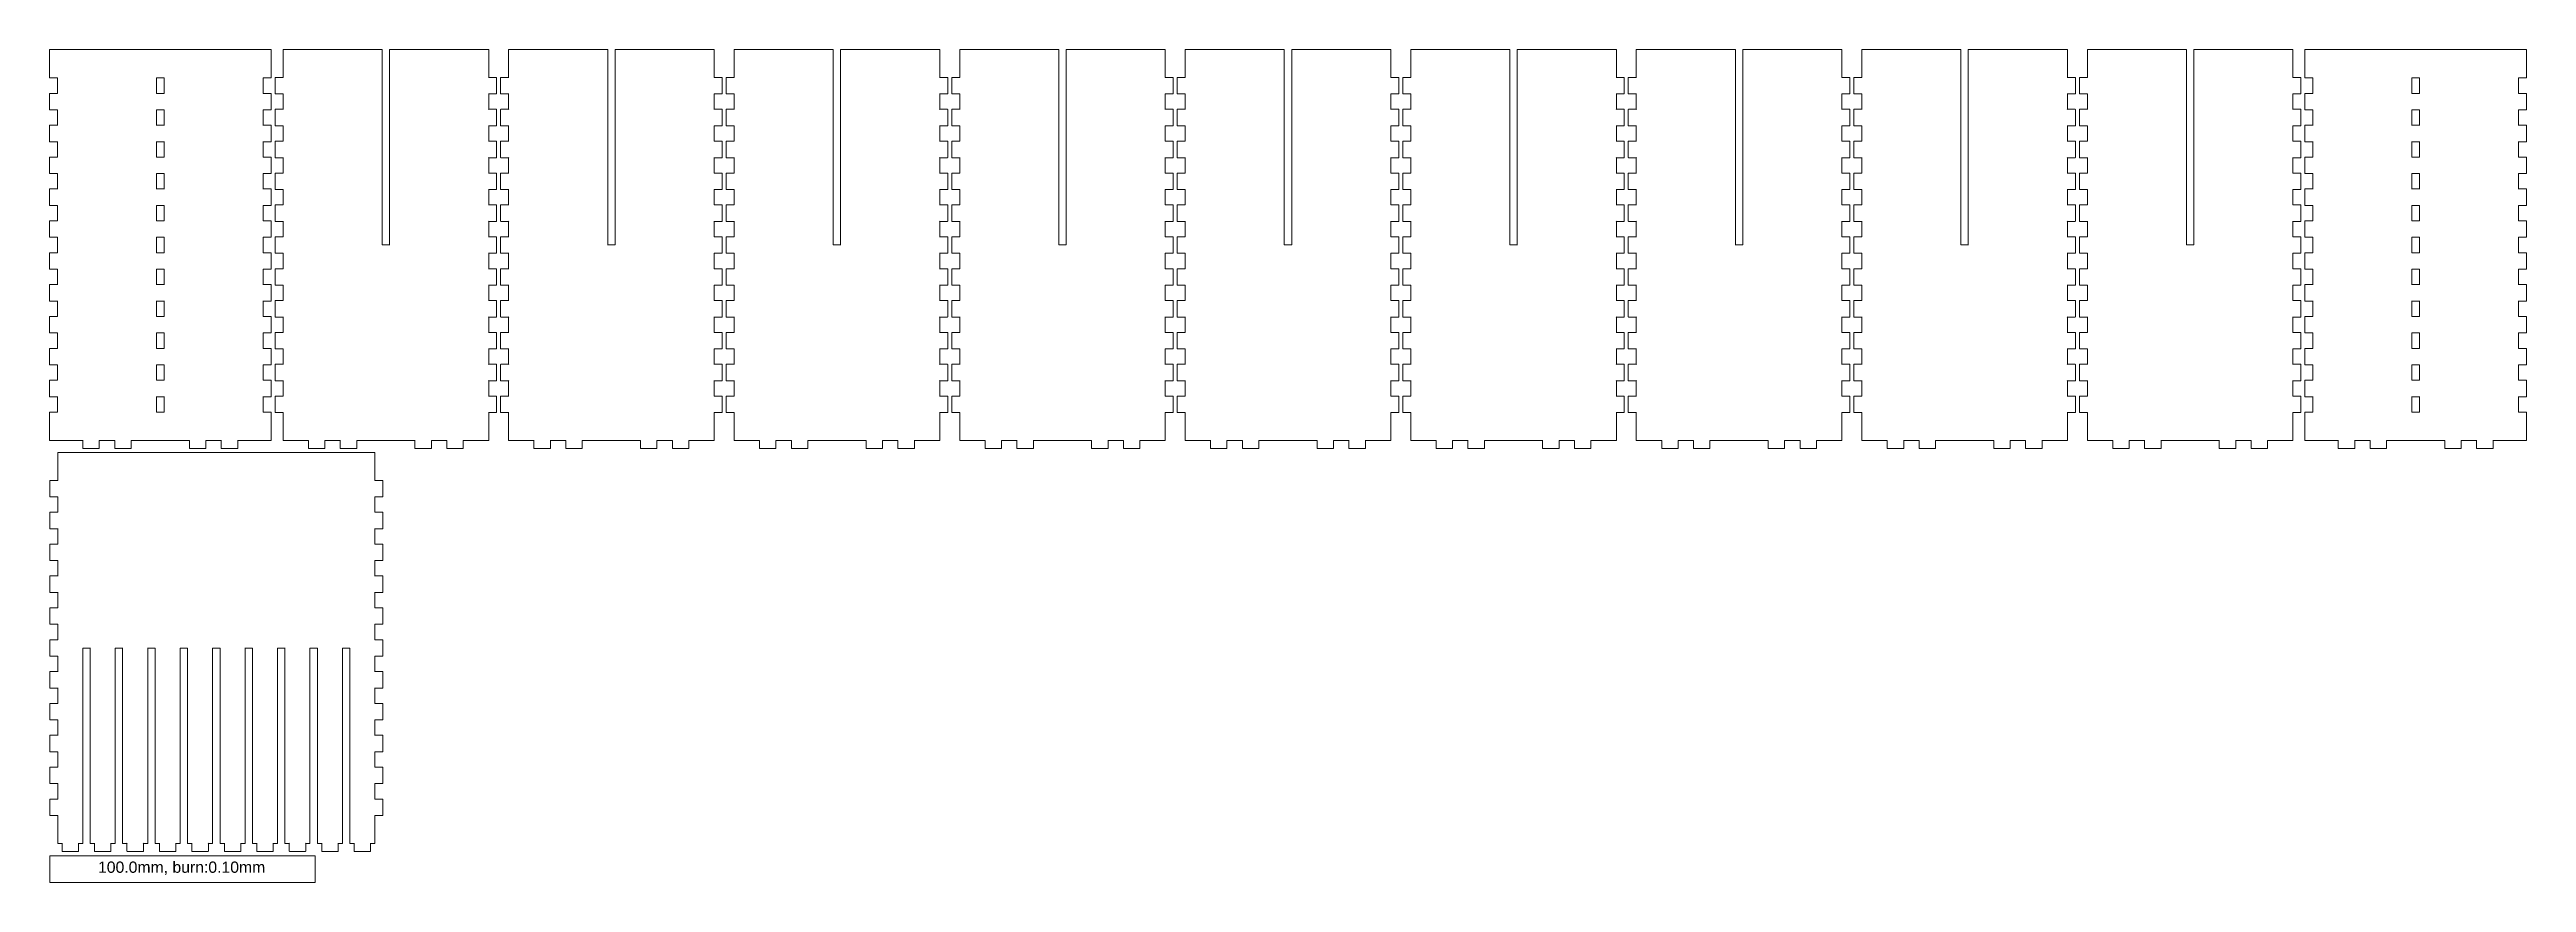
# Model space of a CAD drawing. Extents: x 28 to 2673, y 28 to 917.
import ezdxf

# ---------------------------------------------------------------- set-up
doc = ezdxf.new("R2010")
doc.units = 0
doc.header["$MEASUREMENT"] = 0
doc.layers.add('圖層 1', color=7, linetype='Continuous', lineweight=0)

# ---------------------------------------------------------------- blocks, each defined once
blk = doc.blocks.new('Block_0')
at = {"layer": '圖層 1', "color": 18, "lineweight": 20, "true_color": 0x000000}
blk.add_open_spline([(28.6, 28.3), (28.6, 28.3), (312.1, 28.3), (312.1, 28.3), (312.1, 28.3), (312.1, 56.7), (312.1, 56.7), (312.1, 56.7), (28.6, 56.7), (28.6, 56.7), (28.6, 56.7), (28.6, 28.3), (28.6, 28.3)], degree=3, knots=[0, 0, 0, 0, 1, 1, 1, 2, 2, 2, 3, 3, 3, 4, 4, 4, 4], dxfattribs=at)
at = {"layer": '圖層 1', "insert": (80.1, 36.4), "char_height": 0.2, "attachment_point": 7}
blk.add_mtext('\\C1;\\c255;\\FArial|b0|i0|c1;\\H12.041574;\\W1.000000;100.0mm, burn:0.10mm', dxfattribs=at)
blk = doc.blocks.new('Block_1')
at = {"layer": '圖層 1', "color": 18, "lineweight": 20, "true_color": 0x000000}
blk.add_open_spline([(37.1, 500), (37.1, 500), (64, 500), (64, 500), (64.2, 500), (64, 500.3), (64, 500), (64, 500), (64, 491.8), (64, 491.8), (64, 491.7), (64.1, 491.5), (64.2, 491.5), (64.2, 491.5), (81.2, 491.5), (81.2, 491.5), (81.4, 491.5), (81.5, 491.7), (81.5, 491.8), (81.5, 491.8), (81.5, 500), (81.5, 500), (81.5, 500.3), (81.2, 500), (81.5, 500), (81.5, 500), (98, 500), (98, 500), (98.3, 500), (98, 500.3), (98, 500), (98, 500), (98, 491.8), (98, 491.8), (98, 491.7), (98.1, 491.5), (98.3, 491.5), (98.3, 491.5), (115.3, 491.5), (115.3, 491.5), (115.4, 491.5), (115.5, 491.7), (115.5, 491.8), (115.5, 491.8), (115.5, 500), (115.5, 500), (115.5, 500.3), (115.3, 500), (115.5, 500), (115.5, 500), (142.4, 500), (142.4, 500), (142.4, 500), (150.9, 500), (150.9, 500), (150.9, 500), (177.7, 500), (177.7, 500), (178, 500), (177.7, 500.3), (177.7, 500), (177.7, 500), (177.7, 491.8), (177.7, 491.8), (177.7, 491.7), (177.8, 491.5), (178, 491.5), (178, 491.5), (195, 491.5), (195, 491.5), (195.1, 491.5), (195.3, 491.7), (195.3, 491.8), (195.3, 491.8), (195.3, 500), (195.3, 500), (195.3, 500.3), (195, 500), (195.3, 500), (195.3, 500), (211.7, 500), (211.7, 500), (212, 500), (211.7, 500.3), (211.7, 500), (211.7, 500), (211.7, 491.8), (211.7, 491.8), (211.7, 491.7), (211.8, 491.5), (212, 491.5), (212, 491.5), (229, 491.5), (229, 491.5), (229.2, 491.5), (229.3, 491.7), (229.3, 491.8), (229.3, 491.8), (229.3, 500), (229.3, 500), (229.3, 500.3), (229, 500), (229.3, 500), (229.3, 500), (256.1, 500), (256.1, 500), (256.1, 500), (264.6, 500), (264.6, 500), (264.8, 500), (264.9, 500.2), (264.9, 500.3), (264.9, 500.3), (264.9, 530.1), (264.9, 530.1), (264.9, 530.2), (264.8, 530.4), (264.6, 530.4), (264.6, 530.4), (256.4, 530.4), (256.4, 530.4), (256.1, 530.4), (256.4, 530.1), (256.4, 530.4), (256.4, 530.4), (256.4, 546.8), (256.4, 546.8), (256.4, 547.1), (256.1, 546.8), (256.4, 546.8), (256.4, 546.8), (264.6, 546.8), (264.6, 546.8), (264.8, 546.8), (264.9, 546.9), (264.9, 547.1), (264.9, 547.1), (264.9, 564.1), (264.9, 564.1), (264.9, 564.3), (264.8, 564.4), (264.6, 564.4), (264.6, 564.4), (256.4, 564.4), (256.4, 564.4), (256.1, 564.4), (256.4, 564.1), (256.4, 564.4), (256.4, 564.4), (256.4, 580.8), (256.4, 580.8), (256.4, 581.1), (256.1, 580.8), (256.4, 580.8), (256.4, 580.8), (264.6, 580.8), (264.6, 580.8), (264.8, 580.8), (264.9, 580.9), (264.9, 581.1), (264.9, 581.1), (264.9, 598.1), (264.9, 598.1), (264.9, 598.3), (264.8, 598.4), (264.6, 598.4), (264.6, 598.4), (256.4, 598.4), (256.4, 598.4), (256.1, 598.4), (256.4, 598.1), (256.4, 598.4), (256.4, 598.4), (256.4, 614.8), (256.4, 614.8), (256.4, 615.1), (256.1, 614.8), (256.4, 614.8), (256.4, 614.8), (264.6, 614.8), (264.6, 614.8), (264.8, 614.8), (264.9, 615), (264.9, 615.1), (264.9, 615.1), (264.9, 632.1), (264.9, 632.1), (264.9, 632.3), (264.8, 632.4), (264.6, 632.4), (264.6, 632.4), (256.4, 632.4), (256.4, 632.4), (256.1, 632.4), (256.4, 632.1), (256.4, 632.4), (256.4, 632.4), (256.4, 648.9), (256.4, 648.9), (256.4, 649.1), (256.1, 648.9), (256.4, 648.9), (256.4, 648.9), (264.6, 648.9), (264.6, 648.9), (264.8, 648.9), (264.9, 649), (264.9, 649.1), (264.9, 649.1), (264.9, 666.1), (264.9, 666.1), (264.9, 666.3), (264.8, 666.4), (264.6, 666.4), (264.6, 666.4), (256.4, 666.4), (256.4, 666.4), (256.1, 666.4), (256.4, 666.1), (256.4, 666.4), (256.4, 666.4), (256.4, 682.9), (256.4, 682.9), (256.4, 683.1), (256.1, 682.9), (256.4, 682.9), (256.4, 682.9), (264.6, 682.9), (264.6, 682.9), (264.8, 682.9), (264.9, 683), (264.9, 683.1), (264.9, 683.1), (264.9, 700.2), (264.9, 700.2), (264.9, 700.3), (264.8, 700.4), (264.6, 700.4), (264.6, 700.4), (256.4, 700.4), (256.4, 700.4), (256.1, 700.4), (256.4, 700.2), (256.4, 700.4), (256.4, 700.4), (256.4, 716.9), (256.4, 716.9), (256.4, 717.2), (256.1, 716.9), (256.4, 716.9), (256.4, 716.9), (264.6, 716.9), (264.6, 716.9), (264.8, 716.9), (264.9, 717), (264.9, 717.2), (264.9, 717.2), (264.9, 734.2), (264.9, 734.2), (264.9, 734.3), (264.8, 734.5), (264.6, 734.5), (264.6, 734.5), (256.4, 734.5), (256.4, 734.5), (256.1, 734.5), (256.4, 734.2), (256.4, 734.5), (256.4, 734.5), (256.4, 750.9), (256.4, 750.9), (256.4, 751.2), (256.1, 750.9), (256.4, 750.9), (256.4, 750.9), (264.6, 750.9), (264.6, 750.9), (264.8, 750.9), (264.9, 751), (264.9, 751.2), (264.9, 751.2), (264.9, 768.2), (264.9, 768.2), (264.9, 768.3), (264.8, 768.5), (264.6, 768.5), (264.6, 768.5), (256.4, 768.5), (256.4, 768.5), (256.1, 768.5), (256.4, 768.2), (256.4, 768.5), (256.4, 768.5), (256.4, 784.9), (256.4, 784.9), (256.4, 785.2), (256.1, 784.9), (256.4, 784.9), (256.4, 784.9), (264.6, 784.9), (264.6, 784.9), (264.8, 784.9), (264.9, 785), (264.9, 785.2), (264.9, 785.2), (264.9, 802.2), (264.9, 802.2), (264.9, 802.4), (264.8, 802.5), (264.6, 802.5), (264.6, 802.5), (256.4, 802.5), (256.4, 802.5), (256.1, 802.5), (256.4, 802.2), (256.4, 802.5), (256.4, 802.5), (256.4, 818.9), (256.4, 818.9), (256.4, 819.2), (256.1, 818.9), (256.4, 818.9), (256.4, 818.9), (264.6, 818.9), (264.6, 818.9), (264.8, 818.9), (264.9, 819.1), (264.9, 819.2), (264.9, 819.2), (264.9, 836.2), (264.9, 836.2), (264.9, 836.4), (264.8, 836.5), (264.6, 836.5), (264.6, 836.5), (256.4, 836.5), (256.4, 836.5), (256.1, 836.5), (256.4, 836.2), (256.4, 836.5), (256.4, 836.5), (256.4, 852.9), (256.4, 852.9), (256.4, 853.2), (256.1, 852.9), (256.4, 852.9), (256.4, 852.9), (264.6, 852.9), (264.6, 852.9), (264.8, 852.9), (264.9, 853.1), (264.9, 853.2), (264.9, 853.2), (264.9, 870.2), (264.9, 870.2), (264.9, 870.4), (264.8, 870.5), (264.6, 870.5), (264.6, 870.5), (256.4, 870.5), (256.4, 870.5), (256.1, 870.5), (256.4, 870.2), (256.4, 870.5), (256.4, 870.5), (256.4, 887), (256.4, 887), (256.4, 887.2), (256.1, 887), (256.4, 887), (256.4, 887), (264.6, 887), (264.6, 887), (264.8, 887), (264.9, 887.1), (264.9, 887.2), (264.9, 887.2), (264.9, 917), (264.9, 917), (264.9, 917.2), (264.8, 917.3), (264.6, 917.3), (264.6, 917.3), (256.1, 917.3), (256.1, 917.3), (256.1, 917.3), (150.9, 917.3), (150.9, 917.3), (150.9, 917.3), (142.4, 917.3), (142.4, 917.3), (142.4, 917.3), (37.1, 917.3), (37.1, 917.3), (37.1, 917.3), (28.6, 917.3), (28.6, 917.3), (28.5, 917.3), (28.3, 917.2), (28.3, 917), (28.3, 917), (28.3, 887.2), (28.3, 887.2), (28.3, 887.1), (28.5, 887), (28.6, 887), (28.6, 887), (36.9, 887), (36.9, 887), (37.1, 887), (36.9, 887.2), (36.9, 887), (36.9, 887), (36.9, 870.5), (36.9, 870.5), (36.9, 870.2), (37.1, 870.5), (36.9, 870.5), (36.9, 870.5), (28.6, 870.5), (28.6, 870.5), (28.5, 870.5), (28.3, 870.4), (28.3, 870.2), (28.3, 870.2), (28.3, 853.2), (28.3, 853.2), (28.3, 853.1), (28.5, 852.9), (28.6, 852.9), (28.6, 852.9), (36.9, 852.9), (36.9, 852.9), (37.1, 852.9), (36.9, 853.2), (36.9, 852.9), (36.9, 852.9), (36.9, 836.5), (36.9, 836.5), (36.9, 836.2), (37.1, 836.5), (36.9, 836.5), (36.9, 836.5), (28.6, 836.5), (28.6, 836.5), (28.5, 836.5), (28.3, 836.4), (28.3, 836.2), (28.3, 836.2), (28.3, 819.2), (28.3, 819.2), (28.3, 819.1), (28.5, 818.9), (28.6, 818.9), (28.6, 818.9), (36.9, 818.9), (36.9, 818.9), (37.1, 818.9), (36.9, 819.2), (36.9, 818.9), (36.9, 818.9), (36.9, 802.5), (36.9, 802.5), (36.9, 802.2), (37.1, 802.5), (36.9, 802.5), (36.9, 802.5), (28.6, 802.5), (28.6, 802.5), (28.5, 802.5), (28.3, 802.4), (28.3, 802.2), (28.3, 802.2), (28.3, 785.2), (28.3, 785.2), (28.3, 785), (28.5, 784.9), (28.6, 784.9), (28.6, 784.9), (36.9, 784.9), (36.9, 784.9), (37.1, 784.9), (36.9, 785.2), (36.9, 784.9), (36.9, 784.9), (36.9, 768.5), (36.9, 768.5), (36.9, 768.2), (37.1, 768.5), (36.9, 768.5), (36.9, 768.5), (28.6, 768.5), (28.6, 768.5), (28.5, 768.5), (28.3, 768.3), (28.3, 768.2), (28.3, 768.2), (28.3, 751.2), (28.3, 751.2), (28.3, 751), (28.5, 750.9), (28.6, 750.9), (28.6, 750.9), (36.9, 750.9), (36.9, 750.9), (37.1, 750.9), (36.9, 751.2), (36.9, 750.9), (36.9, 750.9), (36.9, 734.5), (36.9, 734.5), (36.9, 734.2), (37.1, 734.5), (36.9, 734.5), (36.9, 734.5), (28.6, 734.5), (28.6, 734.5), (28.5, 734.5), (28.3, 734.3), (28.3, 734.2), (28.3, 734.2), (28.3, 717.2), (28.3, 717.2), (28.3, 717), (28.5, 716.9), (28.6, 716.9), (28.6, 716.9), (36.9, 716.9), (36.9, 716.9), (37.1, 716.9), (36.9, 717.2), (36.9, 716.9), (36.9, 716.9), (36.9, 700.4), (36.9, 700.4), (36.9, 700.2), (37.1, 700.4), (36.9, 700.4), (36.9, 700.4), (28.6, 700.4), (28.6, 700.4), (28.5, 700.4), (28.3, 700.3), (28.3, 700.2), (28.3, 700.2), (28.3, 683.1), (28.3, 683.1), (28.3, 683), (28.5, 682.9), (28.6, 682.9), (28.6, 682.9), (36.9, 682.9), (36.9, 682.9), (37.1, 682.9), (36.9, 683.1), (36.9, 682.9), (36.9, 682.9), (36.9, 666.4), (36.9, 666.4), (36.9, 666.1), (37.1, 666.4), (36.9, 666.4), (36.9, 666.4), (28.6, 666.4), (28.6, 666.4), (28.5, 666.4), (28.3, 666.3), (28.3, 666.1), (28.3, 666.1), (28.3, 649.1), (28.3, 649.1), (28.3, 649), (28.5, 648.9), (28.6, 648.9), (28.6, 648.9), (36.9, 648.9), (36.9, 648.9), (37.1, 648.9), (36.9, 649.1), (36.9, 648.9), (36.9, 648.9), (36.9, 632.4), (36.9, 632.4), (36.9, 632.1), (37.1, 632.4), (36.9, 632.4), (36.9, 632.4), (28.6, 632.4), (28.6, 632.4), (28.5, 632.4), (28.3, 632.3), (28.3, 632.1), (28.3, 632.1), (28.3, 615.1), (28.3, 615.1), (28.3, 615), (28.5, 614.8), (28.6, 614.8), (28.6, 614.8), (36.9, 614.8), (36.9, 614.8), (37.1, 614.8), (36.9, 615.1), (36.9, 614.8), (36.9, 614.8), (36.9, 598.4), (36.9, 598.4), (36.9, 598.1), (37.1, 598.4), (36.9, 598.4), (36.9, 598.4), (28.6, 598.4), (28.6, 598.4), (28.5, 598.4), (28.3, 598.3), (28.3, 598.1), (28.3, 598.1), (28.3, 581.1), (28.3, 581.1), (28.3, 580.9), (28.5, 580.8), (28.6, 580.8), (28.6, 580.8), (36.9, 580.8), (36.9, 580.8), (37.1, 580.8), (36.9, 581.1), (36.9, 580.8), (36.9, 580.8), (36.9, 564.4), (36.9, 564.4), (36.9, 564.1), (37.1, 564.4), (36.9, 564.4), (36.9, 564.4), (28.6, 564.4), (28.6, 564.4), (28.5, 564.4), (28.3, 564.3), (28.3, 564.1), (28.3, 564.1), (28.3, 547.1), (28.3, 547.1), (28.3, 546.9), (28.5, 546.8), (28.6, 546.8), (28.6, 546.8), (36.9, 546.8), (36.9, 546.8), (37.1, 546.8), (36.9, 547.1), (36.9, 546.8), (36.9, 546.8), (36.9, 530.4), (36.9, 530.4), (36.9, 530.1), (37.1, 530.4), (36.9, 530.4), (36.9, 530.4), (28.6, 530.4), (28.6, 530.4), (28.5, 530.4), (28.3, 530.2), (28.3, 530.1), (28.3, 530.1), (28.3, 500.3), (28.3, 500.3), (28.3, 500.2), (28.5, 500), (28.6, 500), (28.6, 500), (37.1, 500), (37.1, 500)], degree=3, knots=[0, 0, 0, 0, 1, 1, 1, 2, 2, 2, 3, 3, 3, 4, 4, 4, 5, 5, 5, 6, 6, 6, 7, 7, 7, 8, 8, 8, 9, 9, 9, 10, 10, 10, 11, 11, 11, 12, 12, 12, 13, 13, 13, 14, 14, 14, 15, 15, 15, 16, 16, 16, 17, 17, 17, 18, 18, 18, 19, 19, 19, 20, 20, 20, 21, 21, 21, 22, 22, 22, 23, 23, 23, 24, 24, 24, 25, 25, 25, 26, 26, 26, 27, 27, 27, 28, 28, 28, 29, 29, 29, 30, 30, 30, 31, 31, 31, 32, 32, 32, 33, 33, 33, 34, 34, 34, 35, 35, 35, 36, 36, 36, 37, 37, 37, 38, 38, 38, 39, 39, 39, 40, 40, 40, 41, 41, 41, 42, 42, 42, 43, 43, 43, 44, 44, 44, 45, 45, 45, 46, 46, 46, 47, 47, 47, 48, 48, 48, 49, 49, 49, 50, 50, 50, 51, 51, 51, 52, 52, 52, 53, 53, 53, 54, 54, 54, 55, 55, 55, 56, 56, 56, 57, 57, 57, 58, 58, 58, 59, 59, 59, 60, 60, 60, 61, 61, 61, 62, 62, 62, 63, 63, 63, 64, 64, 64, 65, 65, 65, 66, 66, 66, 67, 67, 67, 68, 68, 68, 69, 69, 69, 70, 70, 70, 71, 71, 71, 72, 72, 72, 73, 73, 73, 74, 74, 74, 75, 75, 75, 76, 76, 76, 77, 77, 77, 78, 78, 78, 79, 79, 79, 80, 80, 80, 81, 81, 81, 82, 82, 82, 83, 83, 83, 84, 84, 84, 85, 85, 85, 86, 86, 86, 87, 87, 87, 88, 88, 88, 89, 89, 89, 90, 90, 90, 91, 91, 91, 92, 92, 92, 93, 93, 93, 94, 94, 94, 95, 95, 95, 96, 96, 96, 97, 97, 97, 98, 98, 98, 99, 99, 99, 100, 100, 100, 101, 101, 101, 102, 102, 102, 103, 103, 103, 104, 104, 104, 105, 105, 105, 106, 106, 106, 107, 107, 107, 108, 108, 108, 109, 109, 109, 110, 110, 110, 111, 111, 111, 112, 112, 112, 113, 113, 113, 114, 114, 114, 115, 115, 115, 116, 116, 116, 117, 117, 117, 118, 118, 118, 119, 119, 119, 120, 120, 120, 121, 121, 121, 122, 122, 122, 123, 123, 123, 124, 124, 124, 125, 125, 125, 126, 126, 126, 127, 127, 127, 128, 128, 128, 129, 129, 129, 130, 130, 130, 131, 131, 131, 132, 132, 132, 133, 133, 133, 134, 134, 134, 135, 135, 135, 136, 136, 136, 137, 137, 137, 138, 138, 138, 139, 139, 139, 140, 140, 140, 141, 141, 141, 142, 142, 142, 143, 143, 143, 144, 144, 144, 145, 145, 145, 146, 146, 146, 147, 147, 147, 148, 148, 148, 149, 149, 149, 150, 150, 150, 151, 151, 151, 152, 152, 152, 153, 153, 153, 154, 154, 154, 155, 155, 155, 156, 156, 156, 157, 157, 157, 158, 158, 158, 159, 159, 159, 160, 160, 160, 161, 161, 161, 162, 162, 162, 163, 163, 163, 164, 164, 164, 165, 165, 165, 166, 166, 166, 167, 167, 167, 168, 168, 168, 169, 169, 169, 170, 170, 170, 171, 171, 171, 172, 172, 172, 173, 173, 173, 174, 174, 174, 175, 175, 175, 176, 176, 176, 177, 177, 177, 178, 178, 178, 179, 179, 179, 180, 180, 180, 181, 181, 181, 182, 182, 182, 183, 183, 183, 184, 184, 184, 185, 185, 185, 186, 186, 186, 187, 187, 187, 188, 188, 188, 189, 189, 189, 190, 190, 190, 191, 191, 191, 192, 192, 192, 193, 193, 193, 194, 194, 194, 195, 195, 195, 196, 196, 196, 197, 197, 197, 198, 198, 198, 199, 199, 199, 200, 200, 200, 201, 201, 201, 202, 202, 202, 203, 203, 203, 204, 204, 204, 205, 205, 205, 206, 206, 206, 207, 207, 207, 208, 208, 208, 209, 209, 209, 210, 210, 210, 211, 211, 211, 212, 212, 212, 213, 213, 213, 214, 214, 214, 215, 215, 215, 216, 216, 216, 217, 217, 217, 218, 218, 218, 219, 219, 219, 220, 220, 220, 221, 221, 221, 222, 222, 222, 223, 223, 223, 224, 224, 224, 224], dxfattribs=at)
at = {"layer": '圖層 1', "color": 5, "lineweight": 20, "true_color": 0x0000ff}
for points in [[(150.6, 878.7), (150.6, 878.7), (150.6, 870.5), (150.6, 870.5), (150.6, 870.2), (150.9, 870.5), (150.6, 870.5), (150.6, 870.5), (142.7, 870.5), (142.7, 870.5), (142.4, 870.5), (142.7, 870.2), (142.7, 870.5), (142.7, 870.5), (142.7, 887), (142.7, 887), (142.7, 887.2), (142.4, 887), (142.7, 887), (142.7, 887), (150.6, 887), (150.6, 887), (150.9, 887), (150.6, 887.2), (150.6, 887), (150.6, 887), (150.6, 878.7), (150.6, 878.7)], [(150.6, 844.7), (150.6, 844.7), (150.6, 836.5), (150.6, 836.5), (150.6, 836.2), (150.9, 836.5), (150.6, 836.5), (150.6, 836.5), (142.7, 836.5), (142.7, 836.5), (142.4, 836.5), (142.7, 836.2), (142.7, 836.5), (142.7, 836.5), (142.7, 852.9), (142.7, 852.9), (142.7, 853.2), (142.4, 852.9), (142.7, 852.9), (142.7, 852.9), (150.6, 852.9), (150.6, 852.9), (150.9, 852.9), (150.6, 853.2), (150.6, 852.9), (150.6, 852.9), (150.6, 844.7), (150.6, 844.7)], [(150.6, 810.7), (150.6, 810.7), (150.6, 802.5), (150.6, 802.5), (150.6, 802.2), (150.9, 802.5), (150.6, 802.5), (150.6, 802.5), (142.7, 802.5), (142.7, 802.5), (142.4, 802.5), (142.7, 802.2), (142.7, 802.5), (142.7, 802.5), (142.7, 818.9), (142.7, 818.9), (142.7, 819.2), (142.4, 818.9), (142.7, 818.9), (142.7, 818.9), (150.6, 818.9), (150.6, 818.9), (150.9, 818.9), (150.6, 819.2), (150.6, 818.9), (150.6, 818.9), (150.6, 810.7), (150.6, 810.7)], [(150.6, 776.7), (150.6, 776.7), (150.6, 768.5), (150.6, 768.5), (150.6, 768.2), (150.9, 768.5), (150.6, 768.5), (150.6, 768.5), (142.7, 768.5), (142.7, 768.5), (142.4, 768.5), (142.7, 768.2), (142.7, 768.5), (142.7, 768.5), (142.7, 784.9), (142.7, 784.9), (142.7, 785.2), (142.4, 784.9), (142.7, 784.9), (142.7, 784.9), (150.6, 784.9), (150.6, 784.9), (150.9, 784.9), (150.6, 785.2), (150.6, 784.9), (150.6, 784.9), (150.6, 776.7), (150.6, 776.7)], [(150.6, 742.7), (150.6, 742.7), (150.6, 734.5), (150.6, 734.5), (150.6, 734.2), (150.9, 734.5), (150.6, 734.5), (150.6, 734.5), (142.7, 734.5), (142.7, 734.5), (142.4, 734.5), (142.7, 734.2), (142.7, 734.5), (142.7, 734.5), (142.7, 750.9), (142.7, 750.9), (142.7, 751.2), (142.4, 750.9), (142.7, 750.9), (142.7, 750.9), (150.6, 750.9), (150.6, 750.9), (150.9, 750.9), (150.6, 751.2), (150.6, 750.9), (150.6, 750.9), (150.6, 742.7), (150.6, 742.7)], [(150.6, 708.7), (150.6, 708.7), (150.6, 700.4), (150.6, 700.4), (150.6, 700.2), (150.9, 700.4), (150.6, 700.4), (150.6, 700.4), (142.7, 700.4), (142.7, 700.4), (142.4, 700.4), (142.7, 700.2), (142.7, 700.4), (142.7, 700.4), (142.7, 716.9), (142.7, 716.9), (142.7, 717.2), (142.4, 716.9), (142.7, 716.9), (142.7, 716.9), (150.6, 716.9), (150.6, 716.9), (150.9, 716.9), (150.6, 717.2), (150.6, 716.9), (150.6, 716.9), (150.6, 708.7), (150.6, 708.7)], [(150.6, 674.6), (150.6, 674.6), (150.6, 666.4), (150.6, 666.4), (150.6, 666.1), (150.9, 666.4), (150.6, 666.4), (150.6, 666.4), (142.7, 666.4), (142.7, 666.4), (142.4, 666.4), (142.7, 666.1), (142.7, 666.4), (142.7, 666.4), (142.7, 682.9), (142.7, 682.9), (142.7, 683.1), (142.4, 682.9), (142.7, 682.9), (142.7, 682.9), (150.6, 682.9), (150.6, 682.9), (150.9, 682.9), (150.6, 683.1), (150.6, 682.9), (150.6, 682.9), (150.6, 674.6), (150.6, 674.6)], [(150.6, 640.6), (150.6, 640.6), (150.6, 632.4), (150.6, 632.4), (150.6, 632.1), (150.9, 632.4), (150.6, 632.4), (150.6, 632.4), (142.7, 632.4), (142.7, 632.4), (142.4, 632.4), (142.7, 632.1), (142.7, 632.4), (142.7, 632.4), (142.7, 648.9), (142.7, 648.9), (142.7, 649.1), (142.4, 648.9), (142.7, 648.9), (142.7, 648.9), (150.6, 648.9), (150.6, 648.9), (150.9, 648.9), (150.6, 649.1), (150.6, 648.9), (150.6, 648.9), (150.6, 640.6), (150.6, 640.6)], [(150.6, 606.6), (150.6, 606.6), (150.6, 598.4), (150.6, 598.4), (150.6, 598.1), (150.9, 598.4), (150.6, 598.4), (150.6, 598.4), (142.7, 598.4), (142.7, 598.4), (142.4, 598.4), (142.7, 598.1), (142.7, 598.4), (142.7, 598.4), (142.7, 614.8), (142.7, 614.8), (142.7, 615.1), (142.4, 614.8), (142.7, 614.8), (142.7, 614.8), (150.6, 614.8), (150.6, 614.8), (150.9, 614.8), (150.6, 615.1), (150.6, 614.8), (150.6, 614.8), (150.6, 606.6), (150.6, 606.6)], [(150.6, 572.6), (150.6, 572.6), (150.6, 564.4), (150.6, 564.4), (150.6, 564.1), (150.9, 564.4), (150.6, 564.4), (150.6, 564.4), (142.7, 564.4), (142.7, 564.4), (142.4, 564.4), (142.7, 564.1), (142.7, 564.4), (142.7, 564.4), (142.7, 580.8), (142.7, 580.8), (142.7, 581.1), (142.4, 580.8), (142.7, 580.8), (142.7, 580.8), (150.6, 580.8), (150.6, 580.8), (150.9, 580.8), (150.6, 581.1), (150.6, 580.8), (150.6, 580.8), (150.6, 572.6), (150.6, 572.6)], [(150.6, 538.6), (150.6, 538.6), (150.6, 530.4), (150.6, 530.4), (150.6, 530.1), (150.9, 530.4), (150.6, 530.4), (150.6, 530.4), (142.7, 530.4), (142.7, 530.4), (142.4, 530.4), (142.7, 530.1), (142.7, 530.4), (142.7, 530.4), (142.7, 546.8), (142.7, 546.8), (142.7, 547.1), (142.4, 546.8), (142.7, 546.8), (142.7, 546.8), (150.6, 546.8), (150.6, 546.8), (150.9, 546.8), (150.6, 547.1), (150.6, 546.8), (150.6, 546.8), (150.6, 538.6), (150.6, 538.6)]]:
    blk.add_open_spline(points, degree=3, knots=[0, 0, 0, 0, 1, 1, 1, 2, 2, 2, 3, 3, 3, 4, 4, 4, 5, 5, 5, 6, 6, 6, 7, 7, 7, 8, 8, 8, 9, 9, 9, 9], dxfattribs=at)
blk = doc.blocks.new('Block_2')
at = {"layer": '圖層 1', "color": 18, "lineweight": 20, "true_color": 0x000000}
blk.add_open_spline([(2445.2, 500), (2445.2, 500), (2472, 500), (2472, 500), (2472.3, 500), (2472, 500.3), (2472, 500), (2472, 500), (2472, 491.8), (2472, 491.8), (2472, 491.7), (2472.1, 491.5), (2472.3, 491.5), (2472.3, 491.5), (2489.3, 491.5), (2489.3, 491.5), (2489.4, 491.5), (2489.6, 491.7), (2489.6, 491.8), (2489.6, 491.8), (2489.6, 500), (2489.6, 500), (2489.6, 500.3), (2489.3, 500), (2489.6, 500), (2489.6, 500), (2506, 500), (2506, 500), (2506.3, 500), (2506, 500.3), (2506, 500), (2506, 500), (2506, 491.8), (2506, 491.8), (2506, 491.7), (2506.1, 491.5), (2506.3, 491.5), (2506.3, 491.5), (2523.3, 491.5), (2523.3, 491.5), (2523.5, 491.5), (2523.6, 491.7), (2523.6, 491.8), (2523.6, 491.8), (2523.6, 500), (2523.6, 500), (2523.6, 500.3), (2523.3, 500), (2523.6, 500), (2523.6, 500), (2550.4, 500), (2550.4, 500), (2550.4, 500), (2558.9, 500), (2558.9, 500), (2558.9, 500), (2585.7, 500), (2585.7, 500), (2586, 500), (2585.7, 500.3), (2585.7, 500), (2585.7, 500), (2585.7, 491.8), (2585.7, 491.8), (2585.7, 491.7), (2585.9, 491.5), (2586, 491.5), (2586, 491.5), (2603, 491.5), (2603, 491.5), (2603.2, 491.5), (2603.3, 491.7), (2603.3, 491.8), (2603.3, 491.8), (2603.3, 500), (2603.3, 500), (2603.3, 500.3), (2603, 500), (2603.3, 500), (2603.3, 500), (2619.7, 500), (2619.7, 500), (2620, 500), (2619.7, 500.3), (2619.7, 500), (2619.7, 500), (2619.7, 491.8), (2619.7, 491.8), (2619.7, 491.7), (2619.9, 491.5), (2620, 491.5), (2620, 491.5), (2637, 491.5), (2637, 491.5), (2637.2, 491.5), (2637.3, 491.7), (2637.3, 491.8), (2637.3, 491.8), (2637.3, 500), (2637.3, 500), (2637.3, 500.3), (2637, 500), (2637.3, 500), (2637.3, 500), (2664.1, 500), (2664.1, 500), (2664.1, 500), (2672.6, 500), (2672.6, 500), (2672.8, 500), (2672.9, 500.2), (2672.9, 500.3), (2672.9, 500.3), (2672.9, 530.1), (2672.9, 530.1), (2672.9, 530.2), (2672.8, 530.4), (2672.6, 530.4), (2672.6, 530.4), (2664.4, 530.4), (2664.4, 530.4), (2664.1, 530.4), (2664.4, 530.1), (2664.4, 530.4), (2664.4, 530.4), (2664.4, 546.8), (2664.4, 546.8), (2664.4, 547.1), (2664.1, 546.8), (2664.4, 546.8), (2664.4, 546.8), (2672.6, 546.8), (2672.6, 546.8), (2672.8, 546.8), (2672.9, 546.9), (2672.9, 547.1), (2672.9, 547.1), (2672.9, 564.1), (2672.9, 564.1), (2672.9, 564.3), (2672.8, 564.4), (2672.6, 564.4), (2672.6, 564.4), (2664.4, 564.4), (2664.4, 564.4), (2664.1, 564.4), (2664.4, 564.1), (2664.4, 564.4), (2664.4, 564.4), (2664.4, 580.8), (2664.4, 580.8), (2664.4, 581.1), (2664.1, 580.8), (2664.4, 580.8), (2664.4, 580.8), (2672.6, 580.8), (2672.6, 580.8), (2672.8, 580.8), (2672.9, 580.9), (2672.9, 581.1), (2672.9, 581.1), (2672.9, 598.1), (2672.9, 598.1), (2672.9, 598.3), (2672.8, 598.4), (2672.6, 598.4), (2672.6, 598.4), (2664.4, 598.4), (2664.4, 598.4), (2664.1, 598.4), (2664.4, 598.1), (2664.4, 598.4), (2664.4, 598.4), (2664.4, 614.8), (2664.4, 614.8), (2664.4, 615.1), (2664.1, 614.8), (2664.4, 614.8), (2664.4, 614.8), (2672.6, 614.8), (2672.6, 614.8), (2672.8, 614.8), (2672.9, 615), (2672.9, 615.1), (2672.9, 615.1), (2672.9, 632.1), (2672.9, 632.1), (2672.9, 632.3), (2672.8, 632.4), (2672.6, 632.4), (2672.6, 632.4), (2664.4, 632.4), (2664.4, 632.4), (2664.1, 632.4), (2664.4, 632.1), (2664.4, 632.4), (2664.4, 632.4), (2664.4, 648.9), (2664.4, 648.9), (2664.4, 649.1), (2664.1, 648.9), (2664.4, 648.9), (2664.4, 648.9), (2672.6, 648.9), (2672.6, 648.9), (2672.8, 648.9), (2672.9, 649), (2672.9, 649.1), (2672.9, 649.1), (2672.9, 666.1), (2672.9, 666.1), (2672.9, 666.3), (2672.8, 666.4), (2672.6, 666.4), (2672.6, 666.4), (2664.4, 666.4), (2664.4, 666.4), (2664.1, 666.4), (2664.4, 666.1), (2664.4, 666.4), (2664.4, 666.4), (2664.4, 682.9), (2664.4, 682.9), (2664.4, 683.1), (2664.1, 682.9), (2664.4, 682.9), (2664.4, 682.9), (2672.6, 682.9), (2672.6, 682.9), (2672.8, 682.9), (2672.9, 683), (2672.9, 683.1), (2672.9, 683.1), (2672.9, 700.2), (2672.9, 700.2), (2672.9, 700.3), (2672.8, 700.4), (2672.6, 700.4), (2672.6, 700.4), (2664.4, 700.4), (2664.4, 700.4), (2664.1, 700.4), (2664.4, 700.2), (2664.4, 700.4), (2664.4, 700.4), (2664.4, 716.9), (2664.4, 716.9), (2664.4, 717.2), (2664.1, 716.9), (2664.4, 716.9), (2664.4, 716.9), (2672.6, 716.9), (2672.6, 716.9), (2672.8, 716.9), (2672.9, 717), (2672.9, 717.2), (2672.9, 717.2), (2672.9, 734.2), (2672.9, 734.2), (2672.9, 734.3), (2672.8, 734.5), (2672.6, 734.5), (2672.6, 734.5), (2664.4, 734.5), (2664.4, 734.5), (2664.1, 734.5), (2664.4, 734.2), (2664.4, 734.5), (2664.4, 734.5), (2664.4, 750.9), (2664.4, 750.9), (2664.4, 751.2), (2664.1, 750.9), (2664.4, 750.9), (2664.4, 750.9), (2672.6, 750.9), (2672.6, 750.9), (2672.8, 750.9), (2672.9, 751), (2672.9, 751.2), (2672.9, 751.2), (2672.9, 768.2), (2672.9, 768.2), (2672.9, 768.3), (2672.8, 768.5), (2672.6, 768.5), (2672.6, 768.5), (2664.4, 768.5), (2664.4, 768.5), (2664.1, 768.5), (2664.4, 768.2), (2664.4, 768.5), (2664.4, 768.5), (2664.4, 784.9), (2664.4, 784.9), (2664.4, 785.2), (2664.1, 784.9), (2664.4, 784.9), (2664.4, 784.9), (2672.6, 784.9), (2672.6, 784.9), (2672.8, 784.9), (2672.9, 785), (2672.9, 785.2), (2672.9, 785.2), (2672.9, 802.2), (2672.9, 802.2), (2672.9, 802.4), (2672.8, 802.5), (2672.6, 802.5), (2672.6, 802.5), (2664.4, 802.5), (2664.4, 802.5), (2664.1, 802.5), (2664.4, 802.2), (2664.4, 802.5), (2664.4, 802.5), (2664.4, 818.9), (2664.4, 818.9), (2664.4, 819.2), (2664.1, 818.9), (2664.4, 818.9), (2664.4, 818.9), (2672.6, 818.9), (2672.6, 818.9), (2672.8, 818.9), (2672.9, 819.1), (2672.9, 819.2), (2672.9, 819.2), (2672.9, 836.2), (2672.9, 836.2), (2672.9, 836.4), (2672.8, 836.5), (2672.6, 836.5), (2672.6, 836.5), (2664.4, 836.5), (2664.4, 836.5), (2664.1, 836.5), (2664.4, 836.2), (2664.4, 836.5), (2664.4, 836.5), (2664.4, 852.9), (2664.4, 852.9), (2664.4, 853.2), (2664.1, 852.9), (2664.4, 852.9), (2664.4, 852.9), (2672.6, 852.9), (2672.6, 852.9), (2672.8, 852.9), (2672.9, 853.1), (2672.9, 853.2), (2672.9, 853.2), (2672.9, 870.2), (2672.9, 870.2), (2672.9, 870.4), (2672.8, 870.5), (2672.6, 870.5), (2672.6, 870.5), (2664.4, 870.5), (2664.4, 870.5), (2664.1, 870.5), (2664.4, 870.2), (2664.4, 870.5), (2664.4, 870.5), (2664.4, 887), (2664.4, 887), (2664.4, 887.2), (2664.1, 887), (2664.4, 887), (2664.4, 887), (2672.6, 887), (2672.6, 887), (2672.8, 887), (2672.9, 887.1), (2672.9, 887.2), (2672.9, 887.2), (2672.9, 917), (2672.9, 917), (2672.9, 917.2), (2672.8, 917.3), (2672.6, 917.3), (2672.6, 917.3), (2664.1, 917.3), (2664.1, 917.3), (2664.1, 917.3), (2558.9, 917.3), (2558.9, 917.3), (2558.9, 917.3), (2550.4, 917.3), (2550.4, 917.3), (2550.4, 917.3), (2445.2, 917.3), (2445.2, 917.3), (2445.2, 917.3), (2436.7, 917.3), (2436.7, 917.3), (2436.5, 917.3), (2436.4, 917.2), (2436.4, 917), (2436.4, 917), (2436.4, 887.2), (2436.4, 887.2), (2436.4, 887.1), (2436.5, 887), (2436.7, 887), (2436.7, 887), (2444.9, 887), (2444.9, 887), (2445.2, 887), (2444.9, 887.2), (2444.9, 887), (2444.9, 887), (2444.9, 870.5), (2444.9, 870.5), (2444.9, 870.2), (2445.2, 870.5), (2444.9, 870.5), (2444.9, 870.5), (2436.7, 870.5), (2436.7, 870.5), (2436.5, 870.5), (2436.4, 870.4), (2436.4, 870.2), (2436.4, 870.2), (2436.4, 853.2), (2436.4, 853.2), (2436.4, 853.1), (2436.5, 852.9), (2436.7, 852.9), (2436.7, 852.9), (2444.9, 852.9), (2444.9, 852.9), (2445.2, 852.9), (2444.9, 853.2), (2444.9, 852.9), (2444.9, 852.9), (2444.9, 836.5), (2444.9, 836.5), (2444.9, 836.2), (2445.2, 836.5), (2444.9, 836.5), (2444.9, 836.5), (2436.7, 836.5), (2436.7, 836.5), (2436.5, 836.5), (2436.4, 836.4), (2436.4, 836.2), (2436.4, 836.2), (2436.4, 819.2), (2436.4, 819.2), (2436.4, 819.1), (2436.5, 818.9), (2436.7, 818.9), (2436.7, 818.9), (2444.9, 818.9), (2444.9, 818.9), (2445.2, 818.9), (2444.9, 819.2), (2444.9, 818.9), (2444.9, 818.9), (2444.9, 802.5), (2444.9, 802.5), (2444.9, 802.2), (2445.2, 802.5), (2444.9, 802.5), (2444.9, 802.5), (2436.7, 802.5), (2436.7, 802.5), (2436.5, 802.5), (2436.4, 802.4), (2436.4, 802.2), (2436.4, 802.2), (2436.4, 785.2), (2436.4, 785.2), (2436.4, 785), (2436.5, 784.9), (2436.7, 784.9), (2436.7, 784.9), (2444.9, 784.9), (2444.9, 784.9), (2445.2, 784.9), (2444.9, 785.2), (2444.9, 784.9), (2444.9, 784.9), (2444.9, 768.5), (2444.9, 768.5), (2444.9, 768.2), (2445.2, 768.5), (2444.9, 768.5), (2444.9, 768.5), (2436.7, 768.5), (2436.7, 768.5), (2436.5, 768.5), (2436.4, 768.3), (2436.4, 768.2), (2436.4, 768.2), (2436.4, 751.2), (2436.4, 751.2), (2436.4, 751), (2436.5, 750.9), (2436.7, 750.9), (2436.7, 750.9), (2444.9, 750.9), (2444.9, 750.9), (2445.2, 750.9), (2444.9, 751.2), (2444.9, 750.9), (2444.9, 750.9), (2444.9, 734.5), (2444.9, 734.5), (2444.9, 734.2), (2445.2, 734.5), (2444.9, 734.5), (2444.9, 734.5), (2436.7, 734.5), (2436.7, 734.5), (2436.5, 734.5), (2436.4, 734.3), (2436.4, 734.2), (2436.4, 734.2), (2436.4, 717.2), (2436.4, 717.2), (2436.4, 717), (2436.5, 716.9), (2436.7, 716.9), (2436.7, 716.9), (2444.9, 716.9), (2444.9, 716.9), (2445.2, 716.9), (2444.9, 717.2), (2444.9, 716.9), (2444.9, 716.9), (2444.9, 700.4), (2444.9, 700.4), (2444.9, 700.2), (2445.2, 700.4), (2444.9, 700.4), (2444.9, 700.4), (2436.7, 700.4), (2436.7, 700.4), (2436.5, 700.4), (2436.4, 700.3), (2436.4, 700.2), (2436.4, 700.2), (2436.4, 683.1), (2436.4, 683.1), (2436.4, 683), (2436.5, 682.9), (2436.7, 682.9), (2436.7, 682.9), (2444.9, 682.9), (2444.9, 682.9), (2445.2, 682.9), (2444.9, 683.1), (2444.9, 682.9), (2444.9, 682.9), (2444.9, 666.4), (2444.9, 666.4), (2444.9, 666.1), (2445.2, 666.4), (2444.9, 666.4), (2444.9, 666.4), (2436.7, 666.4), (2436.7, 666.4), (2436.5, 666.4), (2436.4, 666.3), (2436.4, 666.1), (2436.4, 666.1), (2436.4, 649.1), (2436.4, 649.1), (2436.4, 649), (2436.5, 648.9), (2436.7, 648.9), (2436.7, 648.9), (2444.9, 648.9), (2444.9, 648.9), (2445.2, 648.9), (2444.9, 649.1), (2444.9, 648.9), (2444.9, 648.9), (2444.9, 632.4), (2444.9, 632.4), (2444.9, 632.1), (2445.2, 632.4), (2444.9, 632.4), (2444.9, 632.4), (2436.7, 632.4), (2436.7, 632.4), (2436.5, 632.4), (2436.4, 632.3), (2436.4, 632.1), (2436.4, 632.1), (2436.4, 615.1), (2436.4, 615.1), (2436.4, 615), (2436.5, 614.8), (2436.7, 614.8), (2436.7, 614.8), (2444.9, 614.8), (2444.9, 614.8), (2445.2, 614.8), (2444.9, 615.1), (2444.9, 614.8), (2444.9, 614.8), (2444.9, 598.4), (2444.9, 598.4), (2444.9, 598.1), (2445.2, 598.4), (2444.9, 598.4), (2444.9, 598.4), (2436.7, 598.4), (2436.7, 598.4), (2436.5, 598.4), (2436.4, 598.3), (2436.4, 598.1), (2436.4, 598.1), (2436.4, 581.1), (2436.4, 581.1), (2436.4, 580.9), (2436.5, 580.8), (2436.7, 580.8), (2436.7, 580.8), (2444.9, 580.8), (2444.9, 580.8), (2445.2, 580.8), (2444.9, 581.1), (2444.9, 580.8), (2444.9, 580.8), (2444.9, 564.4), (2444.9, 564.4), (2444.9, 564.1), (2445.2, 564.4), (2444.9, 564.4), (2444.9, 564.4), (2436.7, 564.4), (2436.7, 564.4), (2436.5, 564.4), (2436.4, 564.3), (2436.4, 564.1), (2436.4, 564.1), (2436.4, 547.1), (2436.4, 547.1), (2436.4, 546.9), (2436.5, 546.8), (2436.7, 546.8), (2436.7, 546.8), (2444.9, 546.8), (2444.9, 546.8), (2445.2, 546.8), (2444.9, 547.1), (2444.9, 546.8), (2444.9, 546.8), (2444.9, 530.4), (2444.9, 530.4), (2444.9, 530.1), (2445.2, 530.4), (2444.9, 530.4), (2444.9, 530.4), (2436.7, 530.4), (2436.7, 530.4), (2436.5, 530.4), (2436.4, 530.2), (2436.4, 530.1), (2436.4, 530.1), (2436.4, 500.3), (2436.4, 500.3), (2436.4, 500.2), (2436.5, 500), (2436.7, 500), (2436.7, 500), (2445.2, 500), (2445.2, 500)], degree=3, knots=[0, 0, 0, 0, 1, 1, 1, 2, 2, 2, 3, 3, 3, 4, 4, 4, 5, 5, 5, 6, 6, 6, 7, 7, 7, 8, 8, 8, 9, 9, 9, 10, 10, 10, 11, 11, 11, 12, 12, 12, 13, 13, 13, 14, 14, 14, 15, 15, 15, 16, 16, 16, 17, 17, 17, 18, 18, 18, 19, 19, 19, 20, 20, 20, 21, 21, 21, 22, 22, 22, 23, 23, 23, 24, 24, 24, 25, 25, 25, 26, 26, 26, 27, 27, 27, 28, 28, 28, 29, 29, 29, 30, 30, 30, 31, 31, 31, 32, 32, 32, 33, 33, 33, 34, 34, 34, 35, 35, 35, 36, 36, 36, 37, 37, 37, 38, 38, 38, 39, 39, 39, 40, 40, 40, 41, 41, 41, 42, 42, 42, 43, 43, 43, 44, 44, 44, 45, 45, 45, 46, 46, 46, 47, 47, 47, 48, 48, 48, 49, 49, 49, 50, 50, 50, 51, 51, 51, 52, 52, 52, 53, 53, 53, 54, 54, 54, 55, 55, 55, 56, 56, 56, 57, 57, 57, 58, 58, 58, 59, 59, 59, 60, 60, 60, 61, 61, 61, 62, 62, 62, 63, 63, 63, 64, 64, 64, 65, 65, 65, 66, 66, 66, 67, 67, 67, 68, 68, 68, 69, 69, 69, 70, 70, 70, 71, 71, 71, 72, 72, 72, 73, 73, 73, 74, 74, 74, 75, 75, 75, 76, 76, 76, 77, 77, 77, 78, 78, 78, 79, 79, 79, 80, 80, 80, 81, 81, 81, 82, 82, 82, 83, 83, 83, 84, 84, 84, 85, 85, 85, 86, 86, 86, 87, 87, 87, 88, 88, 88, 89, 89, 89, 90, 90, 90, 91, 91, 91, 92, 92, 92, 93, 93, 93, 94, 94, 94, 95, 95, 95, 96, 96, 96, 97, 97, 97, 98, 98, 98, 99, 99, 99, 100, 100, 100, 101, 101, 101, 102, 102, 102, 103, 103, 103, 104, 104, 104, 105, 105, 105, 106, 106, 106, 107, 107, 107, 108, 108, 108, 109, 109, 109, 110, 110, 110, 111, 111, 111, 112, 112, 112, 113, 113, 113, 114, 114, 114, 115, 115, 115, 116, 116, 116, 117, 117, 117, 118, 118, 118, 119, 119, 119, 120, 120, 120, 121, 121, 121, 122, 122, 122, 123, 123, 123, 124, 124, 124, 125, 125, 125, 126, 126, 126, 127, 127, 127, 128, 128, 128, 129, 129, 129, 130, 130, 130, 131, 131, 131, 132, 132, 132, 133, 133, 133, 134, 134, 134, 135, 135, 135, 136, 136, 136, 137, 137, 137, 138, 138, 138, 139, 139, 139, 140, 140, 140, 141, 141, 141, 142, 142, 142, 143, 143, 143, 144, 144, 144, 145, 145, 145, 146, 146, 146, 147, 147, 147, 148, 148, 148, 149, 149, 149, 150, 150, 150, 151, 151, 151, 152, 152, 152, 153, 153, 153, 154, 154, 154, 155, 155, 155, 156, 156, 156, 157, 157, 157, 158, 158, 158, 159, 159, 159, 160, 160, 160, 161, 161, 161, 162, 162, 162, 163, 163, 163, 164, 164, 164, 165, 165, 165, 166, 166, 166, 167, 167, 167, 168, 168, 168, 169, 169, 169, 170, 170, 170, 171, 171, 171, 172, 172, 172, 173, 173, 173, 174, 174, 174, 175, 175, 175, 176, 176, 176, 177, 177, 177, 178, 178, 178, 179, 179, 179, 180, 180, 180, 181, 181, 181, 182, 182, 182, 183, 183, 183, 184, 184, 184, 185, 185, 185, 186, 186, 186, 187, 187, 187, 188, 188, 188, 189, 189, 189, 190, 190, 190, 191, 191, 191, 192, 192, 192, 193, 193, 193, 194, 194, 194, 195, 195, 195, 196, 196, 196, 197, 197, 197, 198, 198, 198, 199, 199, 199, 200, 200, 200, 201, 201, 201, 202, 202, 202, 203, 203, 203, 204, 204, 204, 205, 205, 205, 206, 206, 206, 207, 207, 207, 208, 208, 208, 209, 209, 209, 210, 210, 210, 211, 211, 211, 212, 212, 212, 213, 213, 213, 214, 214, 214, 215, 215, 215, 216, 216, 216, 217, 217, 217, 218, 218, 218, 219, 219, 219, 220, 220, 220, 221, 221, 221, 222, 222, 222, 223, 223, 223, 224, 224, 224, 224], dxfattribs=at)
at = {"layer": '圖層 1', "color": 5, "lineweight": 20, "true_color": 0x0000ff}
for points in [[(2558.6, 878.7), (2558.6, 878.7), (2558.6, 870.5), (2558.6, 870.5), (2558.6, 870.2), (2558.9, 870.5), (2558.6, 870.5), (2558.6, 870.5), (2550.7, 870.5), (2550.7, 870.5), (2550.4, 870.5), (2550.7, 870.2), (2550.7, 870.5), (2550.7, 870.5), (2550.7, 887), (2550.7, 887), (2550.7, 887.2), (2550.4, 887), (2550.7, 887), (2550.7, 887), (2558.6, 887), (2558.6, 887), (2558.9, 887), (2558.6, 887.2), (2558.6, 887), (2558.6, 887), (2558.6, 878.7), (2558.6, 878.7)], [(2558.6, 844.7), (2558.6, 844.7), (2558.6, 836.5), (2558.6, 836.5), (2558.6, 836.2), (2558.9, 836.5), (2558.6, 836.5), (2558.6, 836.5), (2550.7, 836.5), (2550.7, 836.5), (2550.4, 836.5), (2550.7, 836.2), (2550.7, 836.5), (2550.7, 836.5), (2550.7, 852.9), (2550.7, 852.9), (2550.7, 853.2), (2550.4, 852.9), (2550.7, 852.9), (2550.7, 852.9), (2558.6, 852.9), (2558.6, 852.9), (2558.9, 852.9), (2558.6, 853.2), (2558.6, 852.9), (2558.6, 852.9), (2558.6, 844.7), (2558.6, 844.7)], [(2558.6, 810.7), (2558.6, 810.7), (2558.6, 802.5), (2558.6, 802.5), (2558.6, 802.2), (2558.9, 802.5), (2558.6, 802.5), (2558.6, 802.5), (2550.7, 802.5), (2550.7, 802.5), (2550.4, 802.5), (2550.7, 802.2), (2550.7, 802.5), (2550.7, 802.5), (2550.7, 818.9), (2550.7, 818.9), (2550.7, 819.2), (2550.4, 818.9), (2550.7, 818.9), (2550.7, 818.9), (2558.6, 818.9), (2558.6, 818.9), (2558.9, 818.9), (2558.6, 819.2), (2558.6, 818.9), (2558.6, 818.9), (2558.6, 810.7), (2558.6, 810.7)], [(2558.6, 776.7), (2558.6, 776.7), (2558.6, 768.5), (2558.6, 768.5), (2558.6, 768.2), (2558.9, 768.5), (2558.6, 768.5), (2558.6, 768.5), (2550.7, 768.5), (2550.7, 768.5), (2550.4, 768.5), (2550.7, 768.2), (2550.7, 768.5), (2550.7, 768.5), (2550.7, 784.9), (2550.7, 784.9), (2550.7, 785.2), (2550.4, 784.9), (2550.7, 784.9), (2550.7, 784.9), (2558.6, 784.9), (2558.6, 784.9), (2558.9, 784.9), (2558.6, 785.2), (2558.6, 784.9), (2558.6, 784.9), (2558.6, 776.7), (2558.6, 776.7)], [(2558.6, 742.7), (2558.6, 742.7), (2558.6, 734.5), (2558.6, 734.5), (2558.6, 734.2), (2558.9, 734.5), (2558.6, 734.5), (2558.6, 734.5), (2550.7, 734.5), (2550.7, 734.5), (2550.4, 734.5), (2550.7, 734.2), (2550.7, 734.5), (2550.7, 734.5), (2550.7, 750.9), (2550.7, 750.9), (2550.7, 751.2), (2550.4, 750.9), (2550.7, 750.9), (2550.7, 750.9), (2558.6, 750.9), (2558.6, 750.9), (2558.9, 750.9), (2558.6, 751.2), (2558.6, 750.9), (2558.6, 750.9), (2558.6, 742.7), (2558.6, 742.7)], [(2558.6, 708.7), (2558.6, 708.7), (2558.6, 700.4), (2558.6, 700.4), (2558.6, 700.2), (2558.9, 700.4), (2558.6, 700.4), (2558.6, 700.4), (2550.7, 700.4), (2550.7, 700.4), (2550.4, 700.4), (2550.7, 700.2), (2550.7, 700.4), (2550.7, 700.4), (2550.7, 716.9), (2550.7, 716.9), (2550.7, 717.2), (2550.4, 716.9), (2550.7, 716.9), (2550.7, 716.9), (2558.6, 716.9), (2558.6, 716.9), (2558.9, 716.9), (2558.6, 717.2), (2558.6, 716.9), (2558.6, 716.9), (2558.6, 708.7), (2558.6, 708.7)], [(2558.6, 674.6), (2558.6, 674.6), (2558.6, 666.4), (2558.6, 666.4), (2558.6, 666.1), (2558.9, 666.4), (2558.6, 666.4), (2558.6, 666.4), (2550.7, 666.4), (2550.7, 666.4), (2550.4, 666.4), (2550.7, 666.1), (2550.7, 666.4), (2550.7, 666.4), (2550.7, 682.9), (2550.7, 682.9), (2550.7, 683.1), (2550.4, 682.9), (2550.7, 682.9), (2550.7, 682.9), (2558.6, 682.9), (2558.6, 682.9), (2558.9, 682.9), (2558.6, 683.1), (2558.6, 682.9), (2558.6, 682.9), (2558.6, 674.6), (2558.6, 674.6)], [(2558.6, 640.6), (2558.6, 640.6), (2558.6, 632.4), (2558.6, 632.4), (2558.6, 632.1), (2558.9, 632.4), (2558.6, 632.4), (2558.6, 632.4), (2550.7, 632.4), (2550.7, 632.4), (2550.4, 632.4), (2550.7, 632.1), (2550.7, 632.4), (2550.7, 632.4), (2550.7, 648.9), (2550.7, 648.9), (2550.7, 649.1), (2550.4, 648.9), (2550.7, 648.9), (2550.7, 648.9), (2558.6, 648.9), (2558.6, 648.9), (2558.9, 648.9), (2558.6, 649.1), (2558.6, 648.9), (2558.6, 648.9), (2558.6, 640.6), (2558.6, 640.6)], [(2558.6, 606.6), (2558.6, 606.6), (2558.6, 598.4), (2558.6, 598.4), (2558.6, 598.1), (2558.9, 598.4), (2558.6, 598.4), (2558.6, 598.4), (2550.7, 598.4), (2550.7, 598.4), (2550.4, 598.4), (2550.7, 598.1), (2550.7, 598.4), (2550.7, 598.4), (2550.7, 614.8), (2550.7, 614.8), (2550.7, 615.1), (2550.4, 614.8), (2550.7, 614.8), (2550.7, 614.8), (2558.6, 614.8), (2558.6, 614.8), (2558.9, 614.8), (2558.6, 615.1), (2558.6, 614.8), (2558.6, 614.8), (2558.6, 606.6), (2558.6, 606.6)], [(2558.6, 572.6), (2558.6, 572.6), (2558.6, 564.4), (2558.6, 564.4), (2558.6, 564.1), (2558.9, 564.4), (2558.6, 564.4), (2558.6, 564.4), (2550.7, 564.4), (2550.7, 564.4), (2550.4, 564.4), (2550.7, 564.1), (2550.7, 564.4), (2550.7, 564.4), (2550.7, 580.8), (2550.7, 580.8), (2550.7, 581.1), (2550.4, 580.8), (2550.7, 580.8), (2550.7, 580.8), (2558.6, 580.8), (2558.6, 580.8), (2558.9, 580.8), (2558.6, 581.1), (2558.6, 580.8), (2558.6, 580.8), (2558.6, 572.6), (2558.6, 572.6)], [(2558.6, 538.6), (2558.6, 538.6), (2558.6, 530.4), (2558.6, 530.4), (2558.6, 530.1), (2558.9, 530.4), (2558.6, 530.4), (2558.6, 530.4), (2550.7, 530.4), (2550.7, 530.4), (2550.4, 530.4), (2550.7, 530.1), (2550.7, 530.4), (2550.7, 530.4), (2550.7, 546.8), (2550.7, 546.8), (2550.7, 547.1), (2550.4, 546.8), (2550.7, 546.8), (2550.7, 546.8), (2558.6, 546.8), (2558.6, 546.8), (2558.9, 546.8), (2558.6, 547.1), (2558.6, 546.8), (2558.6, 546.8), (2558.6, 538.6), (2558.6, 538.6)]]:
    blk.add_open_spline(points, degree=3, knots=[0, 0, 0, 0, 1, 1, 1, 2, 2, 2, 3, 3, 3, 4, 4, 4, 5, 5, 5, 6, 6, 6, 7, 7, 7, 8, 8, 8, 9, 9, 9, 9], dxfattribs=at)

msp = doc.modelspace()

# ---------------------------------------------------------------- linework, layer by layer
at = {"layer": '圖層 1', "color": 18, "lineweight": 20, "true_color": 0x000000}
for points, knots in [([(277.9, 500), (277.9, 500), (304.8, 500), (304.8, 500), (305, 500), (304.8, 500.3), (304.8, 500), (304.8, 500), (304.8, 491.8), (304.8, 491.8), (304.8, 491.7), (304.9, 491.5), (305, 491.5), (305, 491.5), (322.1, 491.5), (322.1, 491.5), (322.2, 491.5), (322.3, 491.7), (322.3, 491.8), (322.3, 491.8), (322.3, 500), (322.3, 500), (322.3, 500.3), (322.1, 500), (322.3, 500), (322.3, 500), (338.8, 500), (338.8, 500), (339.1, 500), (338.8, 500.3), (338.8, 500), (338.8, 500), (338.8, 491.8), (338.8, 491.8), (338.8, 491.7), (338.9, 491.5), (339.1, 491.5), (339.1, 491.5), (356.1, 491.5), (356.1, 491.5), (356.2, 491.5), (356.4, 491.7), (356.4, 491.8), (356.4, 491.8), (356.4, 500), (356.4, 500), (356.4, 500.3), (356.1, 500), (356.4, 500), (356.4, 500), (383.2, 500), (383.2, 500), (383.2, 500), (391.7, 500), (391.7, 500), (391.7, 500), (418.5, 500), (418.5, 500), (418.8, 500), (418.5, 500.3), (418.5, 500), (418.5, 500), (418.5, 491.8), (418.5, 491.8), (418.5, 491.7), (418.6, 491.5), (418.8, 491.5), (418.8, 491.5), (435.8, 491.5), (435.8, 491.5), (435.9, 491.5), (436.1, 491.7), (436.1, 491.8), (436.1, 491.8), (436.1, 500), (436.1, 500), (436.1, 500.3), (435.8, 500), (436.1, 500), (436.1, 500), (452.5, 500), (452.5, 500), (452.8, 500), (452.5, 500.3), (452.5, 500), (452.5, 500), (452.5, 491.8), (452.5, 491.8), (452.5, 491.7), (452.6, 491.5), (452.8, 491.5), (452.8, 491.5), (469.8, 491.5), (469.8, 491.5), (470, 491.5), (470.1, 491.7), (470.1, 491.8), (470.1, 491.8), (470.1, 500), (470.1, 500), (470.1, 500.3), (469.8, 500), (470.1, 500), (470.1, 500), (496.9, 500), (496.9, 500), (497.1, 500), (497.2, 500.2), (497.2, 500.3), (497.2, 500.3), (497.2, 529.8), (497.2, 529.8), (497.2, 530.1), (496.9, 529.8), (497.2, 529.8), (497.2, 529.8), (505.4, 529.8), (505.4, 529.8), (505.6, 529.8), (505.7, 529.9), (505.7, 530.1), (505.7, 530.1), (505.7, 547.1), (505.7, 547.1), (505.7, 547.2), (505.6, 547.4), (505.4, 547.4), (505.4, 547.4), (497.2, 547.4), (497.2, 547.4), (496.9, 547.4), (497.2, 547.1), (497.2, 547.4), (497.2, 547.4), (497.2, 563.8), (497.2, 563.8), (497.2, 564.1), (496.9, 563.8), (497.2, 563.8), (497.2, 563.8), (505.4, 563.8), (505.4, 563.8), (505.6, 563.8), (505.7, 563.9), (505.7, 564.1), (505.7, 564.1), (505.7, 581.1), (505.7, 581.1), (505.7, 581.3), (505.6, 581.4), (505.4, 581.4), (505.4, 581.4), (497.2, 581.4), (497.2, 581.4), (496.9, 581.4), (497.2, 581.1), (497.2, 581.4), (497.2, 581.4), (497.2, 597.8), (497.2, 597.8), (497.2, 598.1), (496.9, 597.8), (497.2, 597.8), (497.2, 597.8), (505.4, 597.8), (505.4, 597.8), (505.6, 597.8), (505.7, 598), (505.7, 598.1), (505.7, 598.1), (505.7, 615.1), (505.7, 615.1), (505.7, 615.3), (505.6, 615.4), (505.4, 615.4), (505.4, 615.4), (497.2, 615.4), (497.2, 615.4), (496.9, 615.4), (497.2, 615.1), (497.2, 615.4), (497.2, 615.4), (497.2, 631.8), (497.2, 631.8), (497.2, 632.1), (496.9, 631.8), (497.2, 631.8), (497.2, 631.8), (505.4, 631.8), (505.4, 631.8), (505.6, 631.8), (505.7, 632), (505.7, 632.1), (505.7, 632.1), (505.7, 649.1), (505.7, 649.1), (505.7, 649.3), (505.6, 649.4), (505.4, 649.4), (505.4, 649.4), (497.2, 649.4), (497.2, 649.4), (496.9, 649.4), (497.2, 649.1), (497.2, 649.4), (497.2, 649.4), (497.2, 665.9), (497.2, 665.9), (497.2, 666.1), (496.9, 665.9), (497.2, 665.9), (497.2, 665.9), (505.4, 665.9), (505.4, 665.9), (505.6, 665.9), (505.7, 666), (505.7, 666.1), (505.7, 666.1), (505.7, 683.1), (505.7, 683.1), (505.7, 683.3), (505.6, 683.4), (505.4, 683.4), (505.4, 683.4), (497.2, 683.4), (497.2, 683.4), (496.9, 683.4), (497.2, 683.1), (497.2, 683.4), (497.2, 683.4), (497.2, 699.9), (497.2, 699.9), (497.2, 700.2), (496.9, 699.9), (497.2, 699.9), (497.2, 699.9), (505.4, 699.9), (505.4, 699.9), (505.6, 699.9), (505.7, 700), (505.7, 700.2), (505.7, 700.2), (505.7, 717.2), (505.7, 717.2), (505.7, 717.3), (505.6, 717.4), (505.4, 717.4), (505.4, 717.4), (497.2, 717.4), (497.2, 717.4), (496.9, 717.4), (497.2, 717.2), (497.2, 717.4), (497.2, 717.4), (497.2, 733.9), (497.2, 733.9), (497.2, 734.2), (496.9, 733.9), (497.2, 733.9), (497.2, 733.9), (505.4, 733.9), (505.4, 733.9), (505.6, 733.9), (505.7, 734), (505.7, 734.2), (505.7, 734.2), (505.7, 751.2), (505.7, 751.2), (505.7, 751.3), (505.6, 751.5), (505.4, 751.5), (505.4, 751.5), (497.2, 751.5), (497.2, 751.5), (496.9, 751.5), (497.2, 751.2), (497.2, 751.5), (497.2, 751.5), (497.2, 767.9), (497.2, 767.9), (497.2, 768.2), (496.9, 767.9), (497.2, 767.9), (497.2, 767.9), (505.4, 767.9), (505.4, 767.9), (505.6, 767.9), (505.7, 768), (505.7, 768.2), (505.7, 768.2), (505.7, 785.2), (505.7, 785.2), (505.7, 785.4), (505.6, 785.5), (505.4, 785.5), (505.4, 785.5), (497.2, 785.5), (497.2, 785.5), (496.9, 785.5), (497.2, 785.2), (497.2, 785.5), (497.2, 785.5), (497.2, 801.9), (497.2, 801.9), (497.2, 802.2), (496.9, 801.9), (497.2, 801.9), (497.2, 801.9), (505.4, 801.9), (505.4, 801.9), (505.6, 801.9), (505.7, 802), (505.7, 802.2), (505.7, 802.2), (505.7, 819.2), (505.7, 819.2), (505.7, 819.4), (505.6, 819.5), (505.4, 819.5), (505.4, 819.5), (497.2, 819.5), (497.2, 819.5), (496.9, 819.5), (497.2, 819.2), (497.2, 819.5), (497.2, 819.5), (497.2, 835.9), (497.2, 835.9), (497.2, 836.2), (496.9, 835.9), (497.2, 835.9), (497.2, 835.9), (505.4, 835.9), (505.4, 835.9), (505.6, 835.9), (505.7, 836.1), (505.7, 836.2), (505.7, 836.2), (505.7, 853.2), (505.7, 853.2), (505.7, 853.4), (505.6, 853.5), (505.4, 853.5), (505.4, 853.5), (497.2, 853.5), (497.2, 853.5), (496.9, 853.5), (497.2, 853.2), (497.2, 853.5), (497.2, 853.5), (497.2, 870), (497.2, 870), (497.2, 870.2), (496.9, 870), (497.2, 870), (497.2, 870), (505.4, 870), (505.4, 870), (505.6, 870), (505.7, 870.1), (505.7, 870.2), (505.7, 870.2), (505.7, 887.2), (505.7, 887.2), (505.7, 887.4), (505.6, 887.5), (505.4, 887.5), (505.4, 887.5), (497.2, 887.5), (497.2, 887.5), (496.9, 887.5), (497.2, 887.2), (497.2, 887.5), (497.2, 887.5), (497.2, 917), (497.2, 917), (497.2, 917.2), (497.1, 917.3), (496.9, 917.3), (496.9, 917.3), (391.7, 917.3), (391.7, 917.3), (391.5, 917.3), (391.4, 917.2), (391.4, 917), (391.4, 917), (391.4, 708.9), (391.4, 708.9), (391.4, 708.7), (391.7, 708.9), (391.4, 708.9), (391.4, 708.9), (383.5, 708.9), (383.5, 708.9), (383.2, 708.9), (383.5, 708.7), (383.5, 708.9), (383.5, 708.9), (383.5, 917), (383.5, 917), (383.5, 917.2), (383.3, 917.3), (383.2, 917.3), (383.2, 917.3), (277.9, 917.3), (277.9, 917.3), (277.8, 917.3), (277.7, 917.2), (277.7, 917), (277.7, 917), (277.7, 887.5), (277.7, 887.5), (277.7, 887.2), (277.9, 887.5), (277.7, 887.5), (277.7, 887.5), (269.4, 887.5), (269.4, 887.5), (269.3, 887.5), (269.1, 887.4), (269.1, 887.2), (269.1, 887.2), (269.1, 870.2), (269.1, 870.2), (269.1, 870.1), (269.3, 870), (269.4, 870), (269.4, 870), (277.7, 870), (277.7, 870), (277.9, 870), (277.7, 870.2), (277.7, 870), (277.7, 870), (277.7, 853.5), (277.7, 853.5), (277.7, 853.2), (277.9, 853.5), (277.7, 853.5), (277.7, 853.5), (269.4, 853.5), (269.4, 853.5), (269.3, 853.5), (269.1, 853.4), (269.1, 853.2), (269.1, 853.2), (269.1, 836.2), (269.1, 836.2), (269.1, 836.1), (269.3, 835.9), (269.4, 835.9), (269.4, 835.9), (277.7, 835.9), (277.7, 835.9), (277.9, 835.9), (277.7, 836.2), (277.7, 835.9), (277.7, 835.9), (277.7, 819.5), (277.7, 819.5), (277.7, 819.2), (277.9, 819.5), (277.7, 819.5), (277.7, 819.5), (269.4, 819.5), (269.4, 819.5), (269.3, 819.5), (269.1, 819.4), (269.1, 819.2), (269.1, 819.2), (269.1, 802.2), (269.1, 802.2), (269.1, 802), (269.3, 801.9), (269.4, 801.9), (269.4, 801.9), (277.7, 801.9), (277.7, 801.9), (277.9, 801.9), (277.7, 802.2), (277.7, 801.9), (277.7, 801.9), (277.7, 785.5), (277.7, 785.5), (277.7, 785.2), (277.9, 785.5), (277.7, 785.5), (277.7, 785.5), (269.4, 785.5), (269.4, 785.5), (269.3, 785.5), (269.1, 785.4), (269.1, 785.2), (269.1, 785.2), (269.1, 768.2), (269.1, 768.2), (269.1, 768), (269.3, 767.9), (269.4, 767.9), (269.4, 767.9), (277.7, 767.9), (277.7, 767.9), (277.9, 767.9), (277.7, 768.2), (277.7, 767.9), (277.7, 767.9), (277.7, 751.5), (277.7, 751.5), (277.7, 751.2), (277.9, 751.5), (277.7, 751.5), (277.7, 751.5), (269.4, 751.5), (269.4, 751.5), (269.3, 751.5), (269.1, 751.3), (269.1, 751.2), (269.1, 751.2), (269.1, 734.2), (269.1, 734.2), (269.1, 734), (269.3, 733.9), (269.4, 733.9), (269.4, 733.9), (277.7, 733.9), (277.7, 733.9), (277.9, 733.9), (277.7, 734.2), (277.7, 733.9), (277.7, 733.9), (277.7, 717.4), (277.7, 717.4), (277.7, 717.2), (277.9, 717.4), (277.7, 717.4), (277.7, 717.4), (269.4, 717.4), (269.4, 717.4), (269.3, 717.4), (269.1, 717.3), (269.1, 717.2), (269.1, 717.2), (269.1, 700.2), (269.1, 700.2), (269.1, 700), (269.3, 699.9), (269.4, 699.9), (269.4, 699.9), (277.7, 699.9), (277.7, 699.9), (277.9, 699.9), (277.7, 700.2), (277.7, 699.9), (277.7, 699.9), (277.7, 683.4), (277.7, 683.4), (277.7, 683.1), (277.9, 683.4), (277.7, 683.4), (277.7, 683.4), (269.4, 683.4), (269.4, 683.4), (269.3, 683.4), (269.1, 683.3), (269.1, 683.1), (269.1, 683.1), (269.1, 666.1), (269.1, 666.1), (269.1, 666), (269.3, 665.9), (269.4, 665.9), (269.4, 665.9), (277.7, 665.9), (277.7, 665.9), (277.9, 665.9), (277.7, 666.1), (277.7, 665.9), (277.7, 665.9), (277.7, 649.4), (277.7, 649.4), (277.7, 649.1), (277.9, 649.4), (277.7, 649.4), (277.7, 649.4), (269.4, 649.4), (269.4, 649.4), (269.3, 649.4), (269.1, 649.3), (269.1, 649.1), (269.1, 649.1), (269.1, 632.1), (269.1, 632.1), (269.1, 632), (269.3, 631.8), (269.4, 631.8), (269.4, 631.8), (277.7, 631.8), (277.7, 631.8), (277.9, 631.8), (277.7, 632.1), (277.7, 631.8), (277.7, 631.8), (277.7, 615.4), (277.7, 615.4), (277.7, 615.1), (277.9, 615.4), (277.7, 615.4), (277.7, 615.4), (269.4, 615.4), (269.4, 615.4), (269.3, 615.4), (269.1, 615.3), (269.1, 615.1), (269.1, 615.1), (269.1, 598.1), (269.1, 598.1), (269.1, 598), (269.3, 597.8), (269.4, 597.8), (269.4, 597.8), (277.7, 597.8), (277.7, 597.8), (277.9, 597.8), (277.7, 598.1), (277.7, 597.8), (277.7, 597.8), (277.7, 581.4), (277.7, 581.4), (277.7, 581.1), (277.9, 581.4), (277.7, 581.4), (277.7, 581.4), (269.4, 581.4), (269.4, 581.4), (269.3, 581.4), (269.1, 581.3), (269.1, 581.1), (269.1, 581.1), (269.1, 564.1), (269.1, 564.1), (269.1, 563.9), (269.3, 563.8), (269.4, 563.8), (269.4, 563.8), (277.7, 563.8), (277.7, 563.8), (277.9, 563.8), (277.7, 564.1), (277.7, 563.8), (277.7, 563.8), (277.7, 547.4), (277.7, 547.4), (277.7, 547.1), (277.9, 547.4), (277.7, 547.4), (277.7, 547.4), (269.4, 547.4), (269.4, 547.4), (269.3, 547.4), (269.1, 547.2), (269.1, 547.1), (269.1, 547.1), (269.1, 530.1), (269.1, 530.1), (269.1, 529.9), (269.3, 529.8), (269.4, 529.8), (269.4, 529.8), (277.7, 529.8), (277.7, 529.8), (277.9, 529.8), (277.7, 530.1), (277.7, 529.8), (277.7, 529.8), (277.7, 500.3), (277.7, 500.3), (277.7, 500.2), (277.8, 500), (277.9, 500)], [0, 0, 0, 0, 1, 1, 1, 2, 2, 2, 3, 3, 3, 4, 4, 4, 5, 5, 5, 6, 6, 6, 7, 7, 7, 8, 8, 8, 9, 9, 9, 10, 10, 10, 11, 11, 11, 12, 12, 12, 13, 13, 13, 14, 14, 14, 15, 15, 15, 16, 16, 16, 17, 17, 17, 18, 18, 18, 19, 19, 19, 20, 20, 20, 21, 21, 21, 22, 22, 22, 23, 23, 23, 24, 24, 24, 25, 25, 25, 26, 26, 26, 27, 27, 27, 28, 28, 28, 29, 29, 29, 30, 30, 30, 31, 31, 31, 32, 32, 32, 33, 33, 33, 34, 34, 34, 35, 35, 35, 36, 36, 36, 37, 37, 37, 38, 38, 38, 39, 39, 39, 40, 40, 40, 41, 41, 41, 42, 42, 42, 43, 43, 43, 44, 44, 44, 45, 45, 45, 46, 46, 46, 47, 47, 47, 48, 48, 48, 49, 49, 49, 50, 50, 50, 51, 51, 51, 52, 52, 52, 53, 53, 53, 54, 54, 54, 55, 55, 55, 56, 56, 56, 57, 57, 57, 58, 58, 58, 59, 59, 59, 60, 60, 60, 61, 61, 61, 62, 62, 62, 63, 63, 63, 64, 64, 64, 65, 65, 65, 66, 66, 66, 67, 67, 67, 68, 68, 68, 69, 69, 69, 70, 70, 70, 71, 71, 71, 72, 72, 72, 73, 73, 73, 74, 74, 74, 75, 75, 75, 76, 76, 76, 77, 77, 77, 78, 78, 78, 79, 79, 79, 80, 80, 80, 81, 81, 81, 82, 82, 82, 83, 83, 83, 84, 84, 84, 85, 85, 85, 86, 86, 86, 87, 87, 87, 88, 88, 88, 89, 89, 89, 90, 90, 90, 91, 91, 91, 92, 92, 92, 93, 93, 93, 94, 94, 94, 95, 95, 95, 96, 96, 96, 97, 97, 97, 98, 98, 98, 99, 99, 99, 100, 100, 100, 101, 101, 101, 102, 102, 102, 103, 103, 103, 104, 104, 104, 105, 105, 105, 106, 106, 106, 107, 107, 107, 108, 108, 108, 109, 109, 109, 110, 110, 110, 111, 111, 111, 112, 112, 112, 113, 113, 113, 114, 114, 114, 115, 115, 115, 116, 116, 116, 117, 117, 117, 118, 118, 118, 119, 119, 119, 120, 120, 120, 121, 121, 121, 122, 122, 122, 123, 123, 123, 124, 124, 124, 125, 125, 125, 126, 126, 126, 127, 127, 127, 128, 128, 128, 129, 129, 129, 130, 130, 130, 131, 131, 131, 132, 132, 132, 133, 133, 133, 134, 134, 134, 135, 135, 135, 136, 136, 136, 137, 137, 137, 138, 138, 138, 139, 139, 139, 140, 140, 140, 141, 141, 141, 142, 142, 142, 143, 143, 143, 144, 144, 144, 145, 145, 145, 146, 146, 146, 147, 147, 147, 148, 148, 148, 149, 149, 149, 150, 150, 150, 151, 151, 151, 152, 152, 152, 153, 153, 153, 154, 154, 154, 155, 155, 155, 156, 156, 156, 157, 157, 157, 158, 158, 158, 159, 159, 159, 160, 160, 160, 161, 161, 161, 162, 162, 162, 163, 163, 163, 164, 164, 164, 165, 165, 165, 166, 166, 166, 167, 167, 167, 168, 168, 168, 169, 169, 169, 170, 170, 170, 171, 171, 171, 172, 172, 172, 173, 173, 173, 174, 174, 174, 175, 175, 175, 176, 176, 176, 177, 177, 177, 178, 178, 178, 179, 179, 179, 180, 180, 180, 181, 181, 181, 182, 182, 182, 183, 183, 183, 184, 184, 184, 185, 185, 185, 186, 186, 186, 187, 187, 187, 188, 188, 188, 189, 189, 189, 190, 190, 190, 191, 191, 191, 192, 192, 192, 193, 193, 193, 194, 194, 194, 195, 195, 195, 196, 196, 196, 197, 197, 197, 198, 198, 198, 199, 199, 199, 200, 200, 200, 201, 201, 201, 202, 202, 202, 203, 203, 203, 204, 204, 204, 205, 205, 205, 206, 206, 206, 207, 207, 207, 208, 208, 208, 209, 209, 209, 210, 210, 210, 211, 211, 211, 212, 212, 212, 213, 213, 213, 214, 214, 214, 215, 215, 215, 216, 216, 216, 217, 217, 217, 218, 218, 218, 219, 219, 219, 220, 220, 220, 221, 221, 221, 222, 222, 222, 223, 223, 223, 224, 224, 224, 225, 225, 225, 226, 226, 226, 226]), ([(518.7, 500), (518.7, 500), (545.6, 500), (545.6, 500), (545.8, 500), (545.6, 500.3), (545.6, 500), (545.6, 500), (545.6, 491.8), (545.6, 491.8), (545.6, 491.7), (545.7, 491.5), (545.8, 491.5), (545.8, 491.5), (562.9, 491.5), (562.9, 491.5), (563, 491.5), (563.1, 491.7), (563.1, 491.8), (563.1, 491.8), (563.1, 500), (563.1, 500), (563.1, 500.3), (562.9, 500), (563.1, 500), (563.1, 500), (579.6, 500), (579.6, 500), (579.9, 500), (579.6, 500.3), (579.6, 500), (579.6, 500), (579.6, 491.8), (579.6, 491.8), (579.6, 491.7), (579.7, 491.5), (579.9, 491.5), (579.9, 491.5), (596.9, 491.5), (596.9, 491.5), (597, 491.5), (597.2, 491.7), (597.2, 491.8), (597.2, 491.8), (597.2, 500), (597.2, 500), (597.2, 500.3), (596.9, 500), (597.2, 500), (597.2, 500), (624, 500), (624, 500), (624, 500), (632.5, 500), (632.5, 500), (632.5, 500), (659.3, 500), (659.3, 500), (659.6, 500), (659.3, 500.3), (659.3, 500), (659.3, 500), (659.3, 491.8), (659.3, 491.8), (659.3, 491.7), (659.4, 491.5), (659.6, 491.5), (659.6, 491.5), (676.6, 491.5), (676.6, 491.5), (676.8, 491.5), (676.9, 491.7), (676.9, 491.8), (676.9, 491.8), (676.9, 500), (676.9, 500), (676.9, 500.3), (676.6, 500), (676.9, 500), (676.9, 500), (693.3, 500), (693.3, 500), (693.6, 500), (693.3, 500.3), (693.3, 500), (693.3, 500), (693.3, 491.8), (693.3, 491.8), (693.3, 491.7), (693.4, 491.5), (693.6, 491.5), (693.6, 491.5), (710.6, 491.5), (710.6, 491.5), (710.8, 491.5), (710.9, 491.7), (710.9, 491.8), (710.9, 491.8), (710.9, 500), (710.9, 500), (710.9, 500.3), (710.6, 500), (710.9, 500), (710.9, 500), (737.7, 500), (737.7, 500), (737.9, 500), (738, 500.2), (738, 500.3), (738, 500.3), (738, 529.8), (738, 529.8), (738, 530.1), (737.7, 529.8), (738, 529.8), (738, 529.8), (746.2, 529.8), (746.2, 529.8), (746.4, 529.8), (746.5, 529.9), (746.5, 530.1), (746.5, 530.1), (746.5, 547.1), (746.5, 547.1), (746.5, 547.2), (746.4, 547.4), (746.2, 547.4), (746.2, 547.4), (738, 547.4), (738, 547.4), (737.7, 547.4), (738, 547.1), (738, 547.4), (738, 547.4), (738, 563.8), (738, 563.8), (738, 564.1), (737.7, 563.8), (738, 563.8), (738, 563.8), (746.2, 563.8), (746.2, 563.8), (746.4, 563.8), (746.5, 563.9), (746.5, 564.1), (746.5, 564.1), (746.5, 581.1), (746.5, 581.1), (746.5, 581.3), (746.4, 581.4), (746.2, 581.4), (746.2, 581.4), (738, 581.4), (738, 581.4), (737.7, 581.4), (738, 581.1), (738, 581.4), (738, 581.4), (738, 597.8), (738, 597.8), (738, 598.1), (737.7, 597.8), (738, 597.8), (738, 597.8), (746.2, 597.8), (746.2, 597.8), (746.4, 597.8), (746.5, 598), (746.5, 598.1), (746.5, 598.1), (746.5, 615.1), (746.5, 615.1), (746.5, 615.3), (746.4, 615.4), (746.2, 615.4), (746.2, 615.4), (738, 615.4), (738, 615.4), (737.7, 615.4), (738, 615.1), (738, 615.4), (738, 615.4), (738, 631.8), (738, 631.8), (738, 632.1), (737.7, 631.8), (738, 631.8), (738, 631.8), (746.2, 631.8), (746.2, 631.8), (746.4, 631.8), (746.5, 632), (746.5, 632.1), (746.5, 632.1), (746.5, 649.1), (746.5, 649.1), (746.5, 649.3), (746.4, 649.4), (746.2, 649.4), (746.2, 649.4), (738, 649.4), (738, 649.4), (737.7, 649.4), (738, 649.1), (738, 649.4), (738, 649.4), (738, 665.9), (738, 665.9), (738, 666.1), (737.7, 665.9), (738, 665.9), (738, 665.9), (746.2, 665.9), (746.2, 665.9), (746.4, 665.9), (746.5, 666), (746.5, 666.1), (746.5, 666.1), (746.5, 683.1), (746.5, 683.1), (746.5, 683.3), (746.4, 683.4), (746.2, 683.4), (746.2, 683.4), (738, 683.4), (738, 683.4), (737.7, 683.4), (738, 683.1), (738, 683.4), (738, 683.4), (738, 699.9), (738, 699.9), (738, 700.2), (737.7, 699.9), (738, 699.9), (738, 699.9), (746.2, 699.9), (746.2, 699.9), (746.4, 699.9), (746.5, 700), (746.5, 700.2), (746.5, 700.2), (746.5, 717.2), (746.5, 717.2), (746.5, 717.3), (746.4, 717.4), (746.2, 717.4), (746.2, 717.4), (738, 717.4), (738, 717.4), (737.7, 717.4), (738, 717.2), (738, 717.4), (738, 717.4), (738, 733.9), (738, 733.9), (738, 734.2), (737.7, 733.9), (738, 733.9), (738, 733.9), (746.2, 733.9), (746.2, 733.9), (746.4, 733.9), (746.5, 734), (746.5, 734.2), (746.5, 734.2), (746.5, 751.2), (746.5, 751.2), (746.5, 751.3), (746.4, 751.5), (746.2, 751.5), (746.2, 751.5), (738, 751.5), (738, 751.5), (737.7, 751.5), (738, 751.2), (738, 751.5), (738, 751.5), (738, 767.9), (738, 767.9), (738, 768.2), (737.7, 767.9), (738, 767.9), (738, 767.9), (746.2, 767.9), (746.2, 767.9), (746.4, 767.9), (746.5, 768), (746.5, 768.2), (746.5, 768.2), (746.5, 785.2), (746.5, 785.2), (746.5, 785.4), (746.4, 785.5), (746.2, 785.5), (746.2, 785.5), (738, 785.5), (738, 785.5), (737.7, 785.5), (738, 785.2), (738, 785.5), (738, 785.5), (738, 801.9), (738, 801.9), (738, 802.2), (737.7, 801.9), (738, 801.9), (738, 801.9), (746.2, 801.9), (746.2, 801.9), (746.4, 801.9), (746.5, 802), (746.5, 802.2), (746.5, 802.2), (746.5, 819.2), (746.5, 819.2), (746.5, 819.4), (746.4, 819.5), (746.2, 819.5), (746.2, 819.5), (738, 819.5), (738, 819.5), (737.7, 819.5), (738, 819.2), (738, 819.5), (738, 819.5), (738, 835.9), (738, 835.9), (738, 836.2), (737.7, 835.9), (738, 835.9), (738, 835.9), (746.2, 835.9), (746.2, 835.9), (746.4, 835.9), (746.5, 836.1), (746.5, 836.2), (746.5, 836.2), (746.5, 853.2), (746.5, 853.2), (746.5, 853.4), (746.4, 853.5), (746.2, 853.5), (746.2, 853.5), (738, 853.5), (738, 853.5), (737.7, 853.5), (738, 853.2), (738, 853.5), (738, 853.5), (738, 870), (738, 870), (738, 870.2), (737.7, 870), (738, 870), (738, 870), (746.2, 870), (746.2, 870), (746.4, 870), (746.5, 870.1), (746.5, 870.2), (746.5, 870.2), (746.5, 887.2), (746.5, 887.2), (746.5, 887.4), (746.4, 887.5), (746.2, 887.5), (746.2, 887.5), (738, 887.5), (738, 887.5), (737.7, 887.5), (738, 887.2), (738, 887.5), (738, 887.5), (738, 917), (738, 917), (738, 917.2), (737.9, 917.3), (737.7, 917.3), (737.7, 917.3), (632.5, 917.3), (632.5, 917.3), (632.3, 917.3), (632.2, 917.2), (632.2, 917), (632.2, 917), (632.2, 708.9), (632.2, 708.9), (632.2, 708.7), (632.5, 708.9), (632.2, 708.9), (632.2, 708.9), (624.3, 708.9), (624.3, 708.9), (624, 708.9), (624.3, 708.7), (624.3, 708.9), (624.3, 708.9), (624.3, 917), (624.3, 917), (624.3, 917.2), (624.1, 917.3), (624, 917.3), (624, 917.3), (518.7, 917.3), (518.7, 917.3), (518.6, 917.3), (518.5, 917.2), (518.5, 917), (518.5, 917), (518.5, 887.5), (518.5, 887.5), (518.5, 887.2), (518.7, 887.5), (518.5, 887.5), (518.5, 887.5), (510.2, 887.5), (510.2, 887.5), (510.1, 887.5), (510, 887.4), (510, 887.2), (510, 887.2), (510, 870.2), (510, 870.2), (510, 870.1), (510.1, 870), (510.2, 870), (510.2, 870), (518.5, 870), (518.5, 870), (518.7, 870), (518.5, 870.2), (518.5, 870), (518.5, 870), (518.5, 853.5), (518.5, 853.5), (518.5, 853.2), (518.7, 853.5), (518.5, 853.5), (518.5, 853.5), (510.2, 853.5), (510.2, 853.5), (510.1, 853.5), (510, 853.4), (510, 853.2), (510, 853.2), (510, 836.2), (510, 836.2), (510, 836.1), (510.1, 835.9), (510.2, 835.9), (510.2, 835.9), (518.5, 835.9), (518.5, 835.9), (518.7, 835.9), (518.5, 836.2), (518.5, 835.9), (518.5, 835.9), (518.5, 819.5), (518.5, 819.5), (518.5, 819.2), (518.7, 819.5), (518.5, 819.5), (518.5, 819.5), (510.2, 819.5), (510.2, 819.5), (510.1, 819.5), (510, 819.4), (510, 819.2), (510, 819.2), (510, 802.2), (510, 802.2), (510, 802), (510.1, 801.9), (510.2, 801.9), (510.2, 801.9), (518.5, 801.9), (518.5, 801.9), (518.7, 801.9), (518.5, 802.2), (518.5, 801.9), (518.5, 801.9), (518.5, 785.5), (518.5, 785.5), (518.5, 785.2), (518.7, 785.5), (518.5, 785.5), (518.5, 785.5), (510.2, 785.5), (510.2, 785.5), (510.1, 785.5), (510, 785.4), (510, 785.2), (510, 785.2), (510, 768.2), (510, 768.2), (510, 768), (510.1, 767.9), (510.2, 767.9), (510.2, 767.9), (518.5, 767.9), (518.5, 767.9), (518.7, 767.9), (518.5, 768.2), (518.5, 767.9), (518.5, 767.9), (518.5, 751.5), (518.5, 751.5), (518.5, 751.2), (518.7, 751.5), (518.5, 751.5), (518.5, 751.5), (510.2, 751.5), (510.2, 751.5), (510.1, 751.5), (510, 751.3), (510, 751.2), (510, 751.2), (510, 734.2), (510, 734.2), (510, 734), (510.1, 733.9), (510.2, 733.9), (510.2, 733.9), (518.5, 733.9), (518.5, 733.9), (518.7, 733.9), (518.5, 734.2), (518.5, 733.9), (518.5, 733.9), (518.5, 717.4), (518.5, 717.4), (518.5, 717.2), (518.7, 717.4), (518.5, 717.4), (518.5, 717.4), (510.2, 717.4), (510.2, 717.4), (510.1, 717.4), (510, 717.3), (510, 717.2), (510, 717.2), (510, 700.2), (510, 700.2), (510, 700), (510.1, 699.9), (510.2, 699.9), (510.2, 699.9), (518.5, 699.9), (518.5, 699.9), (518.7, 699.9), (518.5, 700.2), (518.5, 699.9), (518.5, 699.9), (518.5, 683.4), (518.5, 683.4), (518.5, 683.1), (518.7, 683.4), (518.5, 683.4), (518.5, 683.4), (510.2, 683.4), (510.2, 683.4), (510.1, 683.4), (510, 683.3), (510, 683.1), (510, 683.1), (510, 666.1), (510, 666.1), (510, 666), (510.1, 665.9), (510.2, 665.9), (510.2, 665.9), (518.5, 665.9), (518.5, 665.9), (518.7, 665.9), (518.5, 666.1), (518.5, 665.9), (518.5, 665.9), (518.5, 649.4), (518.5, 649.4), (518.5, 649.1), (518.7, 649.4), (518.5, 649.4), (518.5, 649.4), (510.2, 649.4), (510.2, 649.4), (510.1, 649.4), (510, 649.3), (510, 649.1), (510, 649.1), (510, 632.1), (510, 632.1), (510, 632), (510.1, 631.8), (510.2, 631.8), (510.2, 631.8), (518.5, 631.8), (518.5, 631.8), (518.7, 631.8), (518.5, 632.1), (518.5, 631.8), (518.5, 631.8), (518.5, 615.4), (518.5, 615.4), (518.5, 615.1), (518.7, 615.4), (518.5, 615.4), (518.5, 615.4), (510.2, 615.4), (510.2, 615.4), (510.1, 615.4), (510, 615.3), (510, 615.1), (510, 615.1), (510, 598.1), (510, 598.1), (510, 598), (510.1, 597.8), (510.2, 597.8), (510.2, 597.8), (518.5, 597.8), (518.5, 597.8), (518.7, 597.8), (518.5, 598.1), (518.5, 597.8), (518.5, 597.8), (518.5, 581.4), (518.5, 581.4), (518.5, 581.1), (518.7, 581.4), (518.5, 581.4), (518.5, 581.4), (510.2, 581.4), (510.2, 581.4), (510.1, 581.4), (510, 581.3), (510, 581.1), (510, 581.1), (510, 564.1), (510, 564.1), (510, 563.9), (510.1, 563.8), (510.2, 563.8), (510.2, 563.8), (518.5, 563.8), (518.5, 563.8), (518.7, 563.8), (518.5, 564.1), (518.5, 563.8), (518.5, 563.8), (518.5, 547.4), (518.5, 547.4), (518.5, 547.1), (518.7, 547.4), (518.5, 547.4), (518.5, 547.4), (510.2, 547.4), (510.2, 547.4), (510.1, 547.4), (510, 547.2), (510, 547.1), (510, 547.1), (510, 530.1), (510, 530.1), (510, 529.9), (510.1, 529.8), (510.2, 529.8), (510.2, 529.8), (518.5, 529.8), (518.5, 529.8), (518.7, 529.8), (518.5, 530.1), (518.5, 529.8), (518.5, 529.8), (518.5, 500.3), (518.5, 500.3), (518.5, 500.2), (518.6, 500), (518.7, 500)], [0, 0, 0, 0, 1, 1, 1, 2, 2, 2, 3, 3, 3, 4, 4, 4, 5, 5, 5, 6, 6, 6, 7, 7, 7, 8, 8, 8, 9, 9, 9, 10, 10, 10, 11, 11, 11, 12, 12, 12, 13, 13, 13, 14, 14, 14, 15, 15, 15, 16, 16, 16, 17, 17, 17, 18, 18, 18, 19, 19, 19, 20, 20, 20, 21, 21, 21, 22, 22, 22, 23, 23, 23, 24, 24, 24, 25, 25, 25, 26, 26, 26, 27, 27, 27, 28, 28, 28, 29, 29, 29, 30, 30, 30, 31, 31, 31, 32, 32, 32, 33, 33, 33, 34, 34, 34, 35, 35, 35, 36, 36, 36, 37, 37, 37, 38, 38, 38, 39, 39, 39, 40, 40, 40, 41, 41, 41, 42, 42, 42, 43, 43, 43, 44, 44, 44, 45, 45, 45, 46, 46, 46, 47, 47, 47, 48, 48, 48, 49, 49, 49, 50, 50, 50, 51, 51, 51, 52, 52, 52, 53, 53, 53, 54, 54, 54, 55, 55, 55, 56, 56, 56, 57, 57, 57, 58, 58, 58, 59, 59, 59, 60, 60, 60, 61, 61, 61, 62, 62, 62, 63, 63, 63, 64, 64, 64, 65, 65, 65, 66, 66, 66, 67, 67, 67, 68, 68, 68, 69, 69, 69, 70, 70, 70, 71, 71, 71, 72, 72, 72, 73, 73, 73, 74, 74, 74, 75, 75, 75, 76, 76, 76, 77, 77, 77, 78, 78, 78, 79, 79, 79, 80, 80, 80, 81, 81, 81, 82, 82, 82, 83, 83, 83, 84, 84, 84, 85, 85, 85, 86, 86, 86, 87, 87, 87, 88, 88, 88, 89, 89, 89, 90, 90, 90, 91, 91, 91, 92, 92, 92, 93, 93, 93, 94, 94, 94, 95, 95, 95, 96, 96, 96, 97, 97, 97, 98, 98, 98, 99, 99, 99, 100, 100, 100, 101, 101, 101, 102, 102, 102, 103, 103, 103, 104, 104, 104, 105, 105, 105, 106, 106, 106, 107, 107, 107, 108, 108, 108, 109, 109, 109, 110, 110, 110, 111, 111, 111, 112, 112, 112, 113, 113, 113, 114, 114, 114, 115, 115, 115, 116, 116, 116, 117, 117, 117, 118, 118, 118, 119, 119, 119, 120, 120, 120, 121, 121, 121, 122, 122, 122, 123, 123, 123, 124, 124, 124, 125, 125, 125, 126, 126, 126, 127, 127, 127, 128, 128, 128, 129, 129, 129, 130, 130, 130, 131, 131, 131, 132, 132, 132, 133, 133, 133, 134, 134, 134, 135, 135, 135, 136, 136, 136, 137, 137, 137, 138, 138, 138, 139, 139, 139, 140, 140, 140, 141, 141, 141, 142, 142, 142, 143, 143, 143, 144, 144, 144, 145, 145, 145, 146, 146, 146, 147, 147, 147, 148, 148, 148, 149, 149, 149, 150, 150, 150, 151, 151, 151, 152, 152, 152, 153, 153, 153, 154, 154, 154, 155, 155, 155, 156, 156, 156, 157, 157, 157, 158, 158, 158, 159, 159, 159, 160, 160, 160, 161, 161, 161, 162, 162, 162, 163, 163, 163, 164, 164, 164, 165, 165, 165, 166, 166, 166, 167, 167, 167, 168, 168, 168, 169, 169, 169, 170, 170, 170, 171, 171, 171, 172, 172, 172, 173, 173, 173, 174, 174, 174, 175, 175, 175, 176, 176, 176, 177, 177, 177, 178, 178, 178, 179, 179, 179, 180, 180, 180, 181, 181, 181, 182, 182, 182, 183, 183, 183, 184, 184, 184, 185, 185, 185, 186, 186, 186, 187, 187, 187, 188, 188, 188, 189, 189, 189, 190, 190, 190, 191, 191, 191, 192, 192, 192, 193, 193, 193, 194, 194, 194, 195, 195, 195, 196, 196, 196, 197, 197, 197, 198, 198, 198, 199, 199, 199, 200, 200, 200, 201, 201, 201, 202, 202, 202, 203, 203, 203, 204, 204, 204, 205, 205, 205, 206, 206, 206, 207, 207, 207, 208, 208, 208, 209, 209, 209, 210, 210, 210, 211, 211, 211, 212, 212, 212, 213, 213, 213, 214, 214, 214, 215, 215, 215, 216, 216, 216, 217, 217, 217, 218, 218, 218, 219, 219, 219, 220, 220, 220, 221, 221, 221, 222, 222, 222, 223, 223, 223, 224, 224, 224, 225, 225, 225, 226, 226, 226, 226]), ([(759.5, 500), (759.5, 500), (786.4, 500), (786.4, 500), (786.7, 500), (786.4, 500.3), (786.4, 500), (786.4, 500), (786.4, 491.8), (786.4, 491.8), (786.4, 491.7), (786.5, 491.5), (786.7, 491.5), (786.7, 491.5), (803.7, 491.5), (803.7, 491.5), (803.8, 491.5), (803.9, 491.7), (803.9, 491.8), (803.9, 491.8), (803.9, 500), (803.9, 500), (803.9, 500.3), (803.7, 500), (803.9, 500), (803.9, 500), (820.4, 500), (820.4, 500), (820.7, 500), (820.4, 500.3), (820.4, 500), (820.4, 500), (820.4, 491.8), (820.4, 491.8), (820.4, 491.7), (820.5, 491.5), (820.7, 491.5), (820.7, 491.5), (837.7, 491.5), (837.7, 491.5), (837.8, 491.5), (838, 491.7), (838, 491.8), (838, 491.8), (838, 500), (838, 500), (838, 500.3), (837.7, 500), (838, 500), (838, 500), (864.8, 500), (864.8, 500), (864.8, 500), (873.3, 500), (873.3, 500), (873.3, 500), (900.1, 500), (900.1, 500), (900.4, 500), (900.1, 500.3), (900.1, 500), (900.1, 500), (900.1, 491.8), (900.1, 491.8), (900.1, 491.7), (900.2, 491.5), (900.4, 491.5), (900.4, 491.5), (917.4, 491.5), (917.4, 491.5), (917.6, 491.5), (917.7, 491.7), (917.7, 491.8), (917.7, 491.8), (917.7, 500), (917.7, 500), (917.7, 500.3), (917.4, 500), (917.7, 500), (917.7, 500), (934.1, 500), (934.1, 500), (934.4, 500), (934.1, 500.3), (934.1, 500), (934.1, 500), (934.1, 491.8), (934.1, 491.8), (934.1, 491.7), (934.2, 491.5), (934.4, 491.5), (934.4, 491.5), (951.4, 491.5), (951.4, 491.5), (951.6, 491.5), (951.7, 491.7), (951.7, 491.8), (951.7, 491.8), (951.7, 500), (951.7, 500), (951.7, 500.3), (951.4, 500), (951.7, 500), (951.7, 500), (978.5, 500), (978.5, 500), (978.7, 500), (978.8, 500.2), (978.8, 500.3), (978.8, 500.3), (978.8, 529.8), (978.8, 529.8), (978.8, 530.1), (978.5, 529.8), (978.8, 529.8), (978.8, 529.8), (987, 529.8), (987, 529.8), (987.2, 529.8), (987.3, 529.9), (987.3, 530.1), (987.3, 530.1), (987.3, 547.1), (987.3, 547.1), (987.3, 547.2), (987.2, 547.4), (987, 547.4), (987, 547.4), (978.8, 547.4), (978.8, 547.4), (978.5, 547.4), (978.8, 547.1), (978.8, 547.4), (978.8, 547.4), (978.8, 563.8), (978.8, 563.8), (978.8, 564.1), (978.5, 563.8), (978.8, 563.8), (978.8, 563.8), (987, 563.8), (987, 563.8), (987.2, 563.8), (987.3, 563.9), (987.3, 564.1), (987.3, 564.1), (987.3, 581.1), (987.3, 581.1), (987.3, 581.3), (987.2, 581.4), (987, 581.4), (987, 581.4), (978.8, 581.4), (978.8, 581.4), (978.5, 581.4), (978.8, 581.1), (978.8, 581.4), (978.8, 581.4), (978.8, 597.8), (978.8, 597.8), (978.8, 598.1), (978.5, 597.8), (978.8, 597.8), (978.8, 597.8), (987, 597.8), (987, 597.8), (987.2, 597.8), (987.3, 598), (987.3, 598.1), (987.3, 598.1), (987.3, 615.1), (987.3, 615.1), (987.3, 615.3), (987.2, 615.4), (987, 615.4), (987, 615.4), (978.8, 615.4), (978.8, 615.4), (978.5, 615.4), (978.8, 615.1), (978.8, 615.4), (978.8, 615.4), (978.8, 631.8), (978.8, 631.8), (978.8, 632.1), (978.5, 631.8), (978.8, 631.8), (978.8, 631.8), (987, 631.8), (987, 631.8), (987.2, 631.8), (987.3, 632), (987.3, 632.1), (987.3, 632.1), (987.3, 649.1), (987.3, 649.1), (987.3, 649.3), (987.2, 649.4), (987, 649.4), (987, 649.4), (978.8, 649.4), (978.8, 649.4), (978.5, 649.4), (978.8, 649.1), (978.8, 649.4), (978.8, 649.4), (978.8, 665.9), (978.8, 665.9), (978.8, 666.1), (978.5, 665.9), (978.8, 665.9), (978.8, 665.9), (987, 665.9), (987, 665.9), (987.2, 665.9), (987.3, 666), (987.3, 666.1), (987.3, 666.1), (987.3, 683.1), (987.3, 683.1), (987.3, 683.3), (987.2, 683.4), (987, 683.4), (987, 683.4), (978.8, 683.4), (978.8, 683.4), (978.5, 683.4), (978.8, 683.1), (978.8, 683.4), (978.8, 683.4), (978.8, 699.9), (978.8, 699.9), (978.8, 700.2), (978.5, 699.9), (978.8, 699.9), (978.8, 699.9), (987, 699.9), (987, 699.9), (987.2, 699.9), (987.3, 700), (987.3, 700.2), (987.3, 700.2), (987.3, 717.2), (987.3, 717.2), (987.3, 717.3), (987.2, 717.4), (987, 717.4), (987, 717.4), (978.8, 717.4), (978.8, 717.4), (978.5, 717.4), (978.8, 717.2), (978.8, 717.4), (978.8, 717.4), (978.8, 733.9), (978.8, 733.9), (978.8, 734.2), (978.5, 733.9), (978.8, 733.9), (978.8, 733.9), (987, 733.9), (987, 733.9), (987.2, 733.9), (987.3, 734), (987.3, 734.2), (987.3, 734.2), (987.3, 751.2), (987.3, 751.2), (987.3, 751.3), (987.2, 751.5), (987, 751.5), (987, 751.5), (978.8, 751.5), (978.8, 751.5), (978.5, 751.5), (978.8, 751.2), (978.8, 751.5), (978.8, 751.5), (978.8, 767.9), (978.8, 767.9), (978.8, 768.2), (978.5, 767.9), (978.8, 767.9), (978.8, 767.9), (987, 767.9), (987, 767.9), (987.2, 767.9), (987.3, 768), (987.3, 768.2), (987.3, 768.2), (987.3, 785.2), (987.3, 785.2), (987.3, 785.4), (987.2, 785.5), (987, 785.5), (987, 785.5), (978.8, 785.5), (978.8, 785.5), (978.5, 785.5), (978.8, 785.2), (978.8, 785.5), (978.8, 785.5), (978.8, 801.9), (978.8, 801.9), (978.8, 802.2), (978.5, 801.9), (978.8, 801.9), (978.8, 801.9), (987, 801.9), (987, 801.9), (987.2, 801.9), (987.3, 802), (987.3, 802.2), (987.3, 802.2), (987.3, 819.2), (987.3, 819.2), (987.3, 819.4), (987.2, 819.5), (987, 819.5), (987, 819.5), (978.8, 819.5), (978.8, 819.5), (978.5, 819.5), (978.8, 819.2), (978.8, 819.5), (978.8, 819.5), (978.8, 835.9), (978.8, 835.9), (978.8, 836.2), (978.5, 835.9), (978.8, 835.9), (978.8, 835.9), (987, 835.9), (987, 835.9), (987.2, 835.9), (987.3, 836.1), (987.3, 836.2), (987.3, 836.2), (987.3, 853.2), (987.3, 853.2), (987.3, 853.4), (987.2, 853.5), (987, 853.5), (987, 853.5), (978.8, 853.5), (978.8, 853.5), (978.5, 853.5), (978.8, 853.2), (978.8, 853.5), (978.8, 853.5), (978.8, 870), (978.8, 870), (978.8, 870.2), (978.5, 870), (978.8, 870), (978.8, 870), (987, 870), (987, 870), (987.2, 870), (987.3, 870.1), (987.3, 870.2), (987.3, 870.2), (987.3, 887.2), (987.3, 887.2), (987.3, 887.4), (987.2, 887.5), (987, 887.5), (987, 887.5), (978.8, 887.5), (978.8, 887.5), (978.5, 887.5), (978.8, 887.2), (978.8, 887.5), (978.8, 887.5), (978.8, 917), (978.8, 917), (978.8, 917.2), (978.7, 917.3), (978.5, 917.3), (978.5, 917.3), (873.3, 917.3), (873.3, 917.3), (873.1, 917.3), (873, 917.2), (873, 917), (873, 917), (873, 708.9), (873, 708.9), (873, 708.7), (873.3, 708.9), (873, 708.9), (873, 708.9), (865.1, 708.9), (865.1, 708.9), (864.8, 708.9), (865.1, 708.7), (865.1, 708.9), (865.1, 708.9), (865.1, 917), (865.1, 917), (865.1, 917.2), (864.9, 917.3), (864.8, 917.3), (864.8, 917.3), (759.5, 917.3), (759.5, 917.3), (759.4, 917.3), (759.3, 917.2), (759.3, 917), (759.3, 917), (759.3, 887.5), (759.3, 887.5), (759.3, 887.2), (759.5, 887.5), (759.3, 887.5), (759.3, 887.5), (751, 887.5), (751, 887.5), (750.9, 887.5), (750.8, 887.4), (750.8, 887.2), (750.8, 887.2), (750.8, 870.2), (750.8, 870.2), (750.8, 870.1), (750.9, 870), (751, 870), (751, 870), (759.3, 870), (759.3, 870), (759.5, 870), (759.3, 870.2), (759.3, 870), (759.3, 870), (759.3, 853.5), (759.3, 853.5), (759.3, 853.2), (759.5, 853.5), (759.3, 853.5), (759.3, 853.5), (751, 853.5), (751, 853.5), (750.9, 853.5), (750.8, 853.4), (750.8, 853.2), (750.8, 853.2), (750.8, 836.2), (750.8, 836.2), (750.8, 836.1), (750.9, 835.9), (751, 835.9), (751, 835.9), (759.3, 835.9), (759.3, 835.9), (759.5, 835.9), (759.3, 836.2), (759.3, 835.9), (759.3, 835.9), (759.3, 819.5), (759.3, 819.5), (759.3, 819.2), (759.5, 819.5), (759.3, 819.5), (759.3, 819.5), (751, 819.5), (751, 819.5), (750.9, 819.5), (750.8, 819.4), (750.8, 819.2), (750.8, 819.2), (750.8, 802.2), (750.8, 802.2), (750.8, 802), (750.9, 801.9), (751, 801.9), (751, 801.9), (759.3, 801.9), (759.3, 801.9), (759.5, 801.9), (759.3, 802.2), (759.3, 801.9), (759.3, 801.9), (759.3, 785.5), (759.3, 785.5), (759.3, 785.2), (759.5, 785.5), (759.3, 785.5), (759.3, 785.5), (751, 785.5), (751, 785.5), (750.9, 785.5), (750.8, 785.4), (750.8, 785.2), (750.8, 785.2), (750.8, 768.2), (750.8, 768.2), (750.8, 768), (750.9, 767.9), (751, 767.9), (751, 767.9), (759.3, 767.9), (759.3, 767.9), (759.5, 767.9), (759.3, 768.2), (759.3, 767.9), (759.3, 767.9), (759.3, 751.5), (759.3, 751.5), (759.3, 751.2), (759.5, 751.5), (759.3, 751.5), (759.3, 751.5), (751, 751.5), (751, 751.5), (750.9, 751.5), (750.8, 751.3), (750.8, 751.2), (750.8, 751.2), (750.8, 734.2), (750.8, 734.2), (750.8, 734), (750.9, 733.9), (751, 733.9), (751, 733.9), (759.3, 733.9), (759.3, 733.9), (759.5, 733.9), (759.3, 734.2), (759.3, 733.9), (759.3, 733.9), (759.3, 717.4), (759.3, 717.4), (759.3, 717.2), (759.5, 717.4), (759.3, 717.4), (759.3, 717.4), (751, 717.4), (751, 717.4), (750.9, 717.4), (750.8, 717.3), (750.8, 717.2), (750.8, 717.2), (750.8, 700.2), (750.8, 700.2), (750.8, 700), (750.9, 699.9), (751, 699.9), (751, 699.9), (759.3, 699.9), (759.3, 699.9), (759.5, 699.9), (759.3, 700.2), (759.3, 699.9), (759.3, 699.9), (759.3, 683.4), (759.3, 683.4), (759.3, 683.1), (759.5, 683.4), (759.3, 683.4), (759.3, 683.4), (751, 683.4), (751, 683.4), (750.9, 683.4), (750.8, 683.3), (750.8, 683.1), (750.8, 683.1), (750.8, 666.1), (750.8, 666.1), (750.8, 666), (750.9, 665.9), (751, 665.9), (751, 665.9), (759.3, 665.9), (759.3, 665.9), (759.5, 665.9), (759.3, 666.1), (759.3, 665.9), (759.3, 665.9), (759.3, 649.4), (759.3, 649.4), (759.3, 649.1), (759.5, 649.4), (759.3, 649.4), (759.3, 649.4), (751, 649.4), (751, 649.4), (750.9, 649.4), (750.8, 649.3), (750.8, 649.1), (750.8, 649.1), (750.8, 632.1), (750.8, 632.1), (750.8, 632), (750.9, 631.8), (751, 631.8), (751, 631.8), (759.3, 631.8), (759.3, 631.8), (759.5, 631.8), (759.3, 632.1), (759.3, 631.8), (759.3, 631.8), (759.3, 615.4), (759.3, 615.4), (759.3, 615.1), (759.5, 615.4), (759.3, 615.4), (759.3, 615.4), (751, 615.4), (751, 615.4), (750.9, 615.4), (750.8, 615.3), (750.8, 615.1), (750.8, 615.1), (750.8, 598.1), (750.8, 598.1), (750.8, 598), (750.9, 597.8), (751, 597.8), (751, 597.8), (759.3, 597.8), (759.3, 597.8), (759.5, 597.8), (759.3, 598.1), (759.3, 597.8), (759.3, 597.8), (759.3, 581.4), (759.3, 581.4), (759.3, 581.1), (759.5, 581.4), (759.3, 581.4), (759.3, 581.4), (751, 581.4), (751, 581.4), (750.9, 581.4), (750.8, 581.3), (750.8, 581.1), (750.8, 581.1), (750.8, 564.1), (750.8, 564.1), (750.8, 563.9), (750.9, 563.8), (751, 563.8), (751, 563.8), (759.3, 563.8), (759.3, 563.8), (759.5, 563.8), (759.3, 564.1), (759.3, 563.8), (759.3, 563.8), (759.3, 547.4), (759.3, 547.4), (759.3, 547.1), (759.5, 547.4), (759.3, 547.4), (759.3, 547.4), (751, 547.4), (751, 547.4), (750.9, 547.4), (750.8, 547.2), (750.8, 547.1), (750.8, 547.1), (750.8, 530.1), (750.8, 530.1), (750.8, 529.9), (750.9, 529.8), (751, 529.8), (751, 529.8), (759.3, 529.8), (759.3, 529.8), (759.5, 529.8), (759.3, 530.1), (759.3, 529.8), (759.3, 529.8), (759.3, 500.3), (759.3, 500.3), (759.3, 500.2), (759.4, 500), (759.5, 500)], [0, 0, 0, 0, 1, 1, 1, 2, 2, 2, 3, 3, 3, 4, 4, 4, 5, 5, 5, 6, 6, 6, 7, 7, 7, 8, 8, 8, 9, 9, 9, 10, 10, 10, 11, 11, 11, 12, 12, 12, 13, 13, 13, 14, 14, 14, 15, 15, 15, 16, 16, 16, 17, 17, 17, 18, 18, 18, 19, 19, 19, 20, 20, 20, 21, 21, 21, 22, 22, 22, 23, 23, 23, 24, 24, 24, 25, 25, 25, 26, 26, 26, 27, 27, 27, 28, 28, 28, 29, 29, 29, 30, 30, 30, 31, 31, 31, 32, 32, 32, 33, 33, 33, 34, 34, 34, 35, 35, 35, 36, 36, 36, 37, 37, 37, 38, 38, 38, 39, 39, 39, 40, 40, 40, 41, 41, 41, 42, 42, 42, 43, 43, 43, 44, 44, 44, 45, 45, 45, 46, 46, 46, 47, 47, 47, 48, 48, 48, 49, 49, 49, 50, 50, 50, 51, 51, 51, 52, 52, 52, 53, 53, 53, 54, 54, 54, 55, 55, 55, 56, 56, 56, 57, 57, 57, 58, 58, 58, 59, 59, 59, 60, 60, 60, 61, 61, 61, 62, 62, 62, 63, 63, 63, 64, 64, 64, 65, 65, 65, 66, 66, 66, 67, 67, 67, 68, 68, 68, 69, 69, 69, 70, 70, 70, 71, 71, 71, 72, 72, 72, 73, 73, 73, 74, 74, 74, 75, 75, 75, 76, 76, 76, 77, 77, 77, 78, 78, 78, 79, 79, 79, 80, 80, 80, 81, 81, 81, 82, 82, 82, 83, 83, 83, 84, 84, 84, 85, 85, 85, 86, 86, 86, 87, 87, 87, 88, 88, 88, 89, 89, 89, 90, 90, 90, 91, 91, 91, 92, 92, 92, 93, 93, 93, 94, 94, 94, 95, 95, 95, 96, 96, 96, 97, 97, 97, 98, 98, 98, 99, 99, 99, 100, 100, 100, 101, 101, 101, 102, 102, 102, 103, 103, 103, 104, 104, 104, 105, 105, 105, 106, 106, 106, 107, 107, 107, 108, 108, 108, 109, 109, 109, 110, 110, 110, 111, 111, 111, 112, 112, 112, 113, 113, 113, 114, 114, 114, 115, 115, 115, 116, 116, 116, 117, 117, 117, 118, 118, 118, 119, 119, 119, 120, 120, 120, 121, 121, 121, 122, 122, 122, 123, 123, 123, 124, 124, 124, 125, 125, 125, 126, 126, 126, 127, 127, 127, 128, 128, 128, 129, 129, 129, 130, 130, 130, 131, 131, 131, 132, 132, 132, 133, 133, 133, 134, 134, 134, 135, 135, 135, 136, 136, 136, 137, 137, 137, 138, 138, 138, 139, 139, 139, 140, 140, 140, 141, 141, 141, 142, 142, 142, 143, 143, 143, 144, 144, 144, 145, 145, 145, 146, 146, 146, 147, 147, 147, 148, 148, 148, 149, 149, 149, 150, 150, 150, 151, 151, 151, 152, 152, 152, 153, 153, 153, 154, 154, 154, 155, 155, 155, 156, 156, 156, 157, 157, 157, 158, 158, 158, 159, 159, 159, 160, 160, 160, 161, 161, 161, 162, 162, 162, 163, 163, 163, 164, 164, 164, 165, 165, 165, 166, 166, 166, 167, 167, 167, 168, 168, 168, 169, 169, 169, 170, 170, 170, 171, 171, 171, 172, 172, 172, 173, 173, 173, 174, 174, 174, 175, 175, 175, 176, 176, 176, 177, 177, 177, 178, 178, 178, 179, 179, 179, 180, 180, 180, 181, 181, 181, 182, 182, 182, 183, 183, 183, 184, 184, 184, 185, 185, 185, 186, 186, 186, 187, 187, 187, 188, 188, 188, 189, 189, 189, 190, 190, 190, 191, 191, 191, 192, 192, 192, 193, 193, 193, 194, 194, 194, 195, 195, 195, 196, 196, 196, 197, 197, 197, 198, 198, 198, 199, 199, 199, 200, 200, 200, 201, 201, 201, 202, 202, 202, 203, 203, 203, 204, 204, 204, 205, 205, 205, 206, 206, 206, 207, 207, 207, 208, 208, 208, 209, 209, 209, 210, 210, 210, 211, 211, 211, 212, 212, 212, 213, 213, 213, 214, 214, 214, 215, 215, 215, 216, 216, 216, 217, 217, 217, 218, 218, 218, 219, 219, 219, 220, 220, 220, 221, 221, 221, 222, 222, 222, 223, 223, 223, 224, 224, 224, 225, 225, 225, 226, 226, 226, 226]), ([(1000.3, 500), (1000.3, 500), (1027.2, 500), (1027.2, 500), (1027.5, 500), (1027.2, 500.3), (1027.2, 500), (1027.2, 500), (1027.2, 491.8), (1027.2, 491.8), (1027.2, 491.7), (1027.3, 491.5), (1027.5, 491.5), (1027.5, 491.5), (1044.5, 491.5), (1044.5, 491.5), (1044.6, 491.5), (1044.7, 491.7), (1044.7, 491.8), (1044.7, 491.8), (1044.7, 500), (1044.7, 500), (1044.7, 500.3), (1044.5, 500), (1044.7, 500), (1044.7, 500), (1061.2, 500), (1061.2, 500), (1061.5, 500), (1061.2, 500.3), (1061.2, 500), (1061.2, 500), (1061.2, 491.8), (1061.2, 491.8), (1061.2, 491.7), (1061.3, 491.5), (1061.5, 491.5), (1061.5, 491.5), (1078.5, 491.5), (1078.5, 491.5), (1078.6, 491.5), (1078.8, 491.7), (1078.8, 491.8), (1078.8, 491.8), (1078.8, 500), (1078.8, 500), (1078.8, 500.3), (1078.5, 500), (1078.8, 500), (1078.8, 500), (1105.6, 500), (1105.6, 500), (1105.6, 500), (1114.1, 500), (1114.1, 500), (1114.1, 500), (1140.9, 500), (1140.9, 500), (1141.2, 500), (1140.9, 500.3), (1140.9, 500), (1140.9, 500), (1140.9, 491.8), (1140.9, 491.8), (1140.9, 491.7), (1141, 491.5), (1141.2, 491.5), (1141.2, 491.5), (1158.2, 491.5), (1158.2, 491.5), (1158.4, 491.5), (1158.5, 491.7), (1158.5, 491.8), (1158.5, 491.8), (1158.5, 500), (1158.5, 500), (1158.5, 500.3), (1158.2, 500), (1158.5, 500), (1158.5, 500), (1174.9, 500), (1174.9, 500), (1175.2, 500), (1174.9, 500.3), (1174.9, 500), (1174.9, 500), (1174.9, 491.8), (1174.9, 491.8), (1174.9, 491.7), (1175.1, 491.5), (1175.2, 491.5), (1175.2, 491.5), (1192.2, 491.5), (1192.2, 491.5), (1192.4, 491.5), (1192.5, 491.7), (1192.5, 491.8), (1192.5, 491.8), (1192.5, 500), (1192.5, 500), (1192.5, 500.3), (1192.2, 500), (1192.5, 500), (1192.5, 500), (1219.3, 500), (1219.3, 500), (1219.5, 500), (1219.6, 500.2), (1219.6, 500.3), (1219.6, 500.3), (1219.6, 529.8), (1219.6, 529.8), (1219.6, 530.1), (1219.3, 529.8), (1219.6, 529.8), (1219.6, 529.8), (1227.8, 529.8), (1227.8, 529.8), (1228, 529.8), (1228.1, 529.9), (1228.1, 530.1), (1228.1, 530.1), (1228.1, 547.1), (1228.1, 547.1), (1228.1, 547.2), (1228, 547.4), (1227.8, 547.4), (1227.8, 547.4), (1219.6, 547.4), (1219.6, 547.4), (1219.3, 547.4), (1219.6, 547.1), (1219.6, 547.4), (1219.6, 547.4), (1219.6, 563.8), (1219.6, 563.8), (1219.6, 564.1), (1219.3, 563.8), (1219.6, 563.8), (1219.6, 563.8), (1227.8, 563.8), (1227.8, 563.8), (1228, 563.8), (1228.1, 563.9), (1228.1, 564.1), (1228.1, 564.1), (1228.1, 581.1), (1228.1, 581.1), (1228.1, 581.3), (1228, 581.4), (1227.8, 581.4), (1227.8, 581.4), (1219.6, 581.4), (1219.6, 581.4), (1219.3, 581.4), (1219.6, 581.1), (1219.6, 581.4), (1219.6, 581.4), (1219.6, 597.8), (1219.6, 597.8), (1219.6, 598.1), (1219.3, 597.8), (1219.6, 597.8), (1219.6, 597.8), (1227.8, 597.8), (1227.8, 597.8), (1228, 597.8), (1228.1, 598), (1228.1, 598.1), (1228.1, 598.1), (1228.1, 615.1), (1228.1, 615.1), (1228.1, 615.3), (1228, 615.4), (1227.8, 615.4), (1227.8, 615.4), (1219.6, 615.4), (1219.6, 615.4), (1219.3, 615.4), (1219.6, 615.1), (1219.6, 615.4), (1219.6, 615.4), (1219.6, 631.8), (1219.6, 631.8), (1219.6, 632.1), (1219.3, 631.8), (1219.6, 631.8), (1219.6, 631.8), (1227.8, 631.8), (1227.8, 631.8), (1228, 631.8), (1228.1, 632), (1228.1, 632.1), (1228.1, 632.1), (1228.1, 649.1), (1228.1, 649.1), (1228.1, 649.3), (1228, 649.4), (1227.8, 649.4), (1227.8, 649.4), (1219.6, 649.4), (1219.6, 649.4), (1219.3, 649.4), (1219.6, 649.1), (1219.6, 649.4), (1219.6, 649.4), (1219.6, 665.9), (1219.6, 665.9), (1219.6, 666.1), (1219.3, 665.9), (1219.6, 665.9), (1219.6, 665.9), (1227.8, 665.9), (1227.8, 665.9), (1228, 665.9), (1228.1, 666), (1228.1, 666.1), (1228.1, 666.1), (1228.1, 683.1), (1228.1, 683.1), (1228.1, 683.3), (1228, 683.4), (1227.8, 683.4), (1227.8, 683.4), (1219.6, 683.4), (1219.6, 683.4), (1219.3, 683.4), (1219.6, 683.1), (1219.6, 683.4), (1219.6, 683.4), (1219.6, 699.9), (1219.6, 699.9), (1219.6, 700.2), (1219.3, 699.9), (1219.6, 699.9), (1219.6, 699.9), (1227.8, 699.9), (1227.8, 699.9), (1228, 699.9), (1228.1, 700), (1228.1, 700.2), (1228.1, 700.2), (1228.1, 717.2), (1228.1, 717.2), (1228.1, 717.3), (1228, 717.4), (1227.8, 717.4), (1227.8, 717.4), (1219.6, 717.4), (1219.6, 717.4), (1219.3, 717.4), (1219.6, 717.2), (1219.6, 717.4), (1219.6, 717.4), (1219.6, 733.9), (1219.6, 733.9), (1219.6, 734.2), (1219.3, 733.9), (1219.6, 733.9), (1219.6, 733.9), (1227.8, 733.9), (1227.8, 733.9), (1228, 733.9), (1228.1, 734), (1228.1, 734.2), (1228.1, 734.2), (1228.1, 751.2), (1228.1, 751.2), (1228.1, 751.3), (1228, 751.5), (1227.8, 751.5), (1227.8, 751.5), (1219.6, 751.5), (1219.6, 751.5), (1219.3, 751.5), (1219.6, 751.2), (1219.6, 751.5), (1219.6, 751.5), (1219.6, 767.9), (1219.6, 767.9), (1219.6, 768.2), (1219.3, 767.9), (1219.6, 767.9), (1219.6, 767.9), (1227.8, 767.9), (1227.8, 767.9), (1228, 767.9), (1228.1, 768), (1228.1, 768.2), (1228.1, 768.2), (1228.1, 785.2), (1228.1, 785.2), (1228.1, 785.4), (1228, 785.5), (1227.8, 785.5), (1227.8, 785.5), (1219.6, 785.5), (1219.6, 785.5), (1219.3, 785.5), (1219.6, 785.2), (1219.6, 785.5), (1219.6, 785.5), (1219.6, 801.9), (1219.6, 801.9), (1219.6, 802.2), (1219.3, 801.9), (1219.6, 801.9), (1219.6, 801.9), (1227.8, 801.9), (1227.8, 801.9), (1228, 801.9), (1228.1, 802), (1228.1, 802.2), (1228.1, 802.2), (1228.1, 819.2), (1228.1, 819.2), (1228.1, 819.4), (1228, 819.5), (1227.8, 819.5), (1227.8, 819.5), (1219.6, 819.5), (1219.6, 819.5), (1219.3, 819.5), (1219.6, 819.2), (1219.6, 819.5), (1219.6, 819.5), (1219.6, 835.9), (1219.6, 835.9), (1219.6, 836.2), (1219.3, 835.9), (1219.6, 835.9), (1219.6, 835.9), (1227.8, 835.9), (1227.8, 835.9), (1228, 835.9), (1228.1, 836.1), (1228.1, 836.2), (1228.1, 836.2), (1228.1, 853.2), (1228.1, 853.2), (1228.1, 853.4), (1228, 853.5), (1227.8, 853.5), (1227.8, 853.5), (1219.6, 853.5), (1219.6, 853.5), (1219.3, 853.5), (1219.6, 853.2), (1219.6, 853.5), (1219.6, 853.5), (1219.6, 870), (1219.6, 870), (1219.6, 870.2), (1219.3, 870), (1219.6, 870), (1219.6, 870), (1227.8, 870), (1227.8, 870), (1228, 870), (1228.1, 870.1), (1228.1, 870.2), (1228.1, 870.2), (1228.1, 887.2), (1228.1, 887.2), (1228.1, 887.4), (1228, 887.5), (1227.8, 887.5), (1227.8, 887.5), (1219.6, 887.5), (1219.6, 887.5), (1219.3, 887.5), (1219.6, 887.2), (1219.6, 887.5), (1219.6, 887.5), (1219.6, 917), (1219.6, 917), (1219.6, 917.2), (1219.5, 917.3), (1219.3, 917.3), (1219.3, 917.3), (1114.1, 917.3), (1114.1, 917.3), (1113.9, 917.3), (1113.8, 917.2), (1113.8, 917), (1113.8, 917), (1113.8, 708.9), (1113.8, 708.9), (1113.8, 708.7), (1114.1, 708.9), (1113.8, 708.9), (1113.8, 708.9), (1105.9, 708.9), (1105.9, 708.9), (1105.6, 708.9), (1105.9, 708.7), (1105.9, 708.9), (1105.9, 708.9), (1105.9, 917), (1105.9, 917), (1105.9, 917.2), (1105.7, 917.3), (1105.6, 917.3), (1105.6, 917.3), (1000.3, 917.3), (1000.3, 917.3), (1000.2, 917.3), (1000.1, 917.2), (1000.1, 917), (1000.1, 917), (1000.1, 887.5), (1000.1, 887.5), (1000.1, 887.2), (1000.3, 887.5), (1000.1, 887.5), (1000.1, 887.5), (991.8, 887.5), (991.8, 887.5), (991.7, 887.5), (991.6, 887.4), (991.6, 887.2), (991.6, 887.2), (991.6, 870.2), (991.6, 870.2), (991.6, 870.1), (991.7, 870), (991.8, 870), (991.8, 870), (1000.1, 870), (1000.1, 870), (1000.3, 870), (1000.1, 870.2), (1000.1, 870), (1000.1, 870), (1000.1, 853.5), (1000.1, 853.5), (1000.1, 853.2), (1000.3, 853.5), (1000.1, 853.5), (1000.1, 853.5), (991.8, 853.5), (991.8, 853.5), (991.7, 853.5), (991.6, 853.4), (991.6, 853.2), (991.6, 853.2), (991.6, 836.2), (991.6, 836.2), (991.6, 836.1), (991.7, 835.9), (991.8, 835.9), (991.8, 835.9), (1000.1, 835.9), (1000.1, 835.9), (1000.3, 835.9), (1000.1, 836.2), (1000.1, 835.9), (1000.1, 835.9), (1000.1, 819.5), (1000.1, 819.5), (1000.1, 819.2), (1000.3, 819.5), (1000.1, 819.5), (1000.1, 819.5), (991.8, 819.5), (991.8, 819.5), (991.7, 819.5), (991.6, 819.4), (991.6, 819.2), (991.6, 819.2), (991.6, 802.2), (991.6, 802.2), (991.6, 802), (991.7, 801.9), (991.8, 801.9), (991.8, 801.9), (1000.1, 801.9), (1000.1, 801.9), (1000.3, 801.9), (1000.1, 802.2), (1000.1, 801.9), (1000.1, 801.9), (1000.1, 785.5), (1000.1, 785.5), (1000.1, 785.2), (1000.3, 785.5), (1000.1, 785.5), (1000.1, 785.5), (991.8, 785.5), (991.8, 785.5), (991.7, 785.5), (991.6, 785.4), (991.6, 785.2), (991.6, 785.2), (991.6, 768.2), (991.6, 768.2), (991.6, 768), (991.7, 767.9), (991.8, 767.9), (991.8, 767.9), (1000.1, 767.9), (1000.1, 767.9), (1000.3, 767.9), (1000.1, 768.2), (1000.1, 767.9), (1000.1, 767.9), (1000.1, 751.5), (1000.1, 751.5), (1000.1, 751.2), (1000.3, 751.5), (1000.1, 751.5), (1000.1, 751.5), (991.8, 751.5), (991.8, 751.5), (991.7, 751.5), (991.6, 751.3), (991.6, 751.2), (991.6, 751.2), (991.6, 734.2), (991.6, 734.2), (991.6, 734), (991.7, 733.9), (991.8, 733.9), (991.8, 733.9), (1000.1, 733.9), (1000.1, 733.9), (1000.3, 733.9), (1000.1, 734.2), (1000.1, 733.9), (1000.1, 733.9), (1000.1, 717.4), (1000.1, 717.4), (1000.1, 717.2), (1000.3, 717.4), (1000.1, 717.4), (1000.1, 717.4), (991.8, 717.4), (991.8, 717.4), (991.7, 717.4), (991.6, 717.3), (991.6, 717.2), (991.6, 717.2), (991.6, 700.2), (991.6, 700.2), (991.6, 700), (991.7, 699.9), (991.8, 699.9), (991.8, 699.9), (1000.1, 699.9), (1000.1, 699.9), (1000.3, 699.9), (1000.1, 700.2), (1000.1, 699.9), (1000.1, 699.9), (1000.1, 683.4), (1000.1, 683.4), (1000.1, 683.1), (1000.3, 683.4), (1000.1, 683.4), (1000.1, 683.4), (991.8, 683.4), (991.8, 683.4), (991.7, 683.4), (991.6, 683.3), (991.6, 683.1), (991.6, 683.1), (991.6, 666.1), (991.6, 666.1), (991.6, 666), (991.7, 665.9), (991.8, 665.9), (991.8, 665.9), (1000.1, 665.9), (1000.1, 665.9), (1000.3, 665.9), (1000.1, 666.1), (1000.1, 665.9), (1000.1, 665.9), (1000.1, 649.4), (1000.1, 649.4), (1000.1, 649.1), (1000.3, 649.4), (1000.1, 649.4), (1000.1, 649.4), (991.8, 649.4), (991.8, 649.4), (991.7, 649.4), (991.6, 649.3), (991.6, 649.1), (991.6, 649.1), (991.6, 632.1), (991.6, 632.1), (991.6, 632), (991.7, 631.8), (991.8, 631.8), (991.8, 631.8), (1000.1, 631.8), (1000.1, 631.8), (1000.3, 631.8), (1000.1, 632.1), (1000.1, 631.8), (1000.1, 631.8), (1000.1, 615.4), (1000.1, 615.4), (1000.1, 615.1), (1000.3, 615.4), (1000.1, 615.4), (1000.1, 615.4), (991.8, 615.4), (991.8, 615.4), (991.7, 615.4), (991.6, 615.3), (991.6, 615.1), (991.6, 615.1), (991.6, 598.1), (991.6, 598.1), (991.6, 598), (991.7, 597.8), (991.8, 597.8), (991.8, 597.8), (1000.1, 597.8), (1000.1, 597.8), (1000.3, 597.8), (1000.1, 598.1), (1000.1, 597.8), (1000.1, 597.8), (1000.1, 581.4), (1000.1, 581.4), (1000.1, 581.1), (1000.3, 581.4), (1000.1, 581.4), (1000.1, 581.4), (991.8, 581.4), (991.8, 581.4), (991.7, 581.4), (991.6, 581.3), (991.6, 581.1), (991.6, 581.1), (991.6, 564.1), (991.6, 564.1), (991.6, 563.9), (991.7, 563.8), (991.8, 563.8), (991.8, 563.8), (1000.1, 563.8), (1000.1, 563.8), (1000.3, 563.8), (1000.1, 564.1), (1000.1, 563.8), (1000.1, 563.8), (1000.1, 547.4), (1000.1, 547.4), (1000.1, 547.1), (1000.3, 547.4), (1000.1, 547.4), (1000.1, 547.4), (991.8, 547.4), (991.8, 547.4), (991.7, 547.4), (991.6, 547.2), (991.6, 547.1), (991.6, 547.1), (991.6, 530.1), (991.6, 530.1), (991.6, 529.9), (991.7, 529.8), (991.8, 529.8), (991.8, 529.8), (1000.1, 529.8), (1000.1, 529.8), (1000.3, 529.8), (1000.1, 530.1), (1000.1, 529.8), (1000.1, 529.8), (1000.1, 500.3), (1000.1, 500.3), (1000.1, 500.2), (1000.2, 500), (1000.3, 500)], [0, 0, 0, 0, 1, 1, 1, 2, 2, 2, 3, 3, 3, 4, 4, 4, 5, 5, 5, 6, 6, 6, 7, 7, 7, 8, 8, 8, 9, 9, 9, 10, 10, 10, 11, 11, 11, 12, 12, 12, 13, 13, 13, 14, 14, 14, 15, 15, 15, 16, 16, 16, 17, 17, 17, 18, 18, 18, 19, 19, 19, 20, 20, 20, 21, 21, 21, 22, 22, 22, 23, 23, 23, 24, 24, 24, 25, 25, 25, 26, 26, 26, 27, 27, 27, 28, 28, 28, 29, 29, 29, 30, 30, 30, 31, 31, 31, 32, 32, 32, 33, 33, 33, 34, 34, 34, 35, 35, 35, 36, 36, 36, 37, 37, 37, 38, 38, 38, 39, 39, 39, 40, 40, 40, 41, 41, 41, 42, 42, 42, 43, 43, 43, 44, 44, 44, 45, 45, 45, 46, 46, 46, 47, 47, 47, 48, 48, 48, 49, 49, 49, 50, 50, 50, 51, 51, 51, 52, 52, 52, 53, 53, 53, 54, 54, 54, 55, 55, 55, 56, 56, 56, 57, 57, 57, 58, 58, 58, 59, 59, 59, 60, 60, 60, 61, 61, 61, 62, 62, 62, 63, 63, 63, 64, 64, 64, 65, 65, 65, 66, 66, 66, 67, 67, 67, 68, 68, 68, 69, 69, 69, 70, 70, 70, 71, 71, 71, 72, 72, 72, 73, 73, 73, 74, 74, 74, 75, 75, 75, 76, 76, 76, 77, 77, 77, 78, 78, 78, 79, 79, 79, 80, 80, 80, 81, 81, 81, 82, 82, 82, 83, 83, 83, 84, 84, 84, 85, 85, 85, 86, 86, 86, 87, 87, 87, 88, 88, 88, 89, 89, 89, 90, 90, 90, 91, 91, 91, 92, 92, 92, 93, 93, 93, 94, 94, 94, 95, 95, 95, 96, 96, 96, 97, 97, 97, 98, 98, 98, 99, 99, 99, 100, 100, 100, 101, 101, 101, 102, 102, 102, 103, 103, 103, 104, 104, 104, 105, 105, 105, 106, 106, 106, 107, 107, 107, 108, 108, 108, 109, 109, 109, 110, 110, 110, 111, 111, 111, 112, 112, 112, 113, 113, 113, 114, 114, 114, 115, 115, 115, 116, 116, 116, 117, 117, 117, 118, 118, 118, 119, 119, 119, 120, 120, 120, 121, 121, 121, 122, 122, 122, 123, 123, 123, 124, 124, 124, 125, 125, 125, 126, 126, 126, 127, 127, 127, 128, 128, 128, 129, 129, 129, 130, 130, 130, 131, 131, 131, 132, 132, 132, 133, 133, 133, 134, 134, 134, 135, 135, 135, 136, 136, 136, 137, 137, 137, 138, 138, 138, 139, 139, 139, 140, 140, 140, 141, 141, 141, 142, 142, 142, 143, 143, 143, 144, 144, 144, 145, 145, 145, 146, 146, 146, 147, 147, 147, 148, 148, 148, 149, 149, 149, 150, 150, 150, 151, 151, 151, 152, 152, 152, 153, 153, 153, 154, 154, 154, 155, 155, 155, 156, 156, 156, 157, 157, 157, 158, 158, 158, 159, 159, 159, 160, 160, 160, 161, 161, 161, 162, 162, 162, 163, 163, 163, 164, 164, 164, 165, 165, 165, 166, 166, 166, 167, 167, 167, 168, 168, 168, 169, 169, 169, 170, 170, 170, 171, 171, 171, 172, 172, 172, 173, 173, 173, 174, 174, 174, 175, 175, 175, 176, 176, 176, 177, 177, 177, 178, 178, 178, 179, 179, 179, 180, 180, 180, 181, 181, 181, 182, 182, 182, 183, 183, 183, 184, 184, 184, 185, 185, 185, 186, 186, 186, 187, 187, 187, 188, 188, 188, 189, 189, 189, 190, 190, 190, 191, 191, 191, 192, 192, 192, 193, 193, 193, 194, 194, 194, 195, 195, 195, 196, 196, 196, 197, 197, 197, 198, 198, 198, 199, 199, 199, 200, 200, 200, 201, 201, 201, 202, 202, 202, 203, 203, 203, 204, 204, 204, 205, 205, 205, 206, 206, 206, 207, 207, 207, 208, 208, 208, 209, 209, 209, 210, 210, 210, 211, 211, 211, 212, 212, 212, 213, 213, 213, 214, 214, 214, 215, 215, 215, 216, 216, 216, 217, 217, 217, 218, 218, 218, 219, 219, 219, 220, 220, 220, 221, 221, 221, 222, 222, 222, 223, 223, 223, 224, 224, 224, 225, 225, 225, 226, 226, 226, 226]), ([(1241.1, 500), (1241.1, 500), (1268, 500), (1268, 500), (1268.3, 500), (1268, 500.3), (1268, 500), (1268, 500), (1268, 491.8), (1268, 491.8), (1268, 491.7), (1268.1, 491.5), (1268.3, 491.5), (1268.3, 491.5), (1285.3, 491.5), (1285.3, 491.5), (1285.4, 491.5), (1285.5, 491.7), (1285.5, 491.8), (1285.5, 491.8), (1285.5, 500), (1285.5, 500), (1285.5, 500.3), (1285.3, 500), (1285.5, 500), (1285.5, 500), (1302, 500), (1302, 500), (1302.3, 500), (1302, 500.3), (1302, 500), (1302, 500), (1302, 491.8), (1302, 491.8), (1302, 491.7), (1302.1, 491.5), (1302.3, 491.5), (1302.3, 491.5), (1319.3, 491.5), (1319.3, 491.5), (1319.4, 491.5), (1319.6, 491.7), (1319.6, 491.8), (1319.6, 491.8), (1319.6, 500), (1319.6, 500), (1319.6, 500.3), (1319.3, 500), (1319.6, 500), (1319.6, 500), (1346.4, 500), (1346.4, 500), (1346.4, 500), (1354.9, 500), (1354.9, 500), (1354.9, 500), (1381.7, 500), (1381.7, 500), (1382, 500), (1381.7, 500.3), (1381.7, 500), (1381.7, 500), (1381.7, 491.8), (1381.7, 491.8), (1381.7, 491.7), (1381.8, 491.5), (1382, 491.5), (1382, 491.5), (1399, 491.5), (1399, 491.5), (1399.2, 491.5), (1399.3, 491.7), (1399.3, 491.8), (1399.3, 491.8), (1399.3, 500), (1399.3, 500), (1399.3, 500.3), (1399, 500), (1399.3, 500), (1399.3, 500), (1415.7, 500), (1415.7, 500), (1416, 500), (1415.7, 500.3), (1415.7, 500), (1415.7, 500), (1415.7, 491.8), (1415.7, 491.8), (1415.7, 491.7), (1415.9, 491.5), (1416, 491.5), (1416, 491.5), (1433, 491.5), (1433, 491.5), (1433.2, 491.5), (1433.3, 491.7), (1433.3, 491.8), (1433.3, 491.8), (1433.3, 500), (1433.3, 500), (1433.3, 500.3), (1433, 500), (1433.3, 500), (1433.3, 500), (1460.1, 500), (1460.1, 500), (1460.3, 500), (1460.4, 500.2), (1460.4, 500.3), (1460.4, 500.3), (1460.4, 529.8), (1460.4, 529.8), (1460.4, 530.1), (1460.1, 529.8), (1460.4, 529.8), (1460.4, 529.8), (1468.6, 529.8), (1468.6, 529.8), (1468.8, 529.8), (1468.9, 529.9), (1468.9, 530.1), (1468.9, 530.1), (1468.9, 547.1), (1468.9, 547.1), (1468.9, 547.2), (1468.8, 547.4), (1468.6, 547.4), (1468.6, 547.4), (1460.4, 547.4), (1460.4, 547.4), (1460.1, 547.4), (1460.4, 547.1), (1460.4, 547.4), (1460.4, 547.4), (1460.4, 563.8), (1460.4, 563.8), (1460.4, 564.1), (1460.1, 563.8), (1460.4, 563.8), (1460.4, 563.8), (1468.6, 563.8), (1468.6, 563.8), (1468.8, 563.8), (1468.9, 563.9), (1468.9, 564.1), (1468.9, 564.1), (1468.9, 581.1), (1468.9, 581.1), (1468.9, 581.3), (1468.8, 581.4), (1468.6, 581.4), (1468.6, 581.4), (1460.4, 581.4), (1460.4, 581.4), (1460.1, 581.4), (1460.4, 581.1), (1460.4, 581.4), (1460.4, 581.4), (1460.4, 597.8), (1460.4, 597.8), (1460.4, 598.1), (1460.1, 597.8), (1460.4, 597.8), (1460.4, 597.8), (1468.6, 597.8), (1468.6, 597.8), (1468.8, 597.8), (1468.9, 598), (1468.9, 598.1), (1468.9, 598.1), (1468.9, 615.1), (1468.9, 615.1), (1468.9, 615.3), (1468.8, 615.4), (1468.6, 615.4), (1468.6, 615.4), (1460.4, 615.4), (1460.4, 615.4), (1460.1, 615.4), (1460.4, 615.1), (1460.4, 615.4), (1460.4, 615.4), (1460.4, 631.8), (1460.4, 631.8), (1460.4, 632.1), (1460.1, 631.8), (1460.4, 631.8), (1460.4, 631.8), (1468.6, 631.8), (1468.6, 631.8), (1468.8, 631.8), (1468.9, 632), (1468.9, 632.1), (1468.9, 632.1), (1468.9, 649.1), (1468.9, 649.1), (1468.9, 649.3), (1468.8, 649.4), (1468.6, 649.4), (1468.6, 649.4), (1460.4, 649.4), (1460.4, 649.4), (1460.1, 649.4), (1460.4, 649.1), (1460.4, 649.4), (1460.4, 649.4), (1460.4, 665.9), (1460.4, 665.9), (1460.4, 666.1), (1460.1, 665.9), (1460.4, 665.9), (1460.4, 665.9), (1468.6, 665.9), (1468.6, 665.9), (1468.8, 665.9), (1468.9, 666), (1468.9, 666.1), (1468.9, 666.1), (1468.9, 683.1), (1468.9, 683.1), (1468.9, 683.3), (1468.8, 683.4), (1468.6, 683.4), (1468.6, 683.4), (1460.4, 683.4), (1460.4, 683.4), (1460.1, 683.4), (1460.4, 683.1), (1460.4, 683.4), (1460.4, 683.4), (1460.4, 699.9), (1460.4, 699.9), (1460.4, 700.2), (1460.1, 699.9), (1460.4, 699.9), (1460.4, 699.9), (1468.6, 699.9), (1468.6, 699.9), (1468.8, 699.9), (1468.9, 700), (1468.9, 700.2), (1468.9, 700.2), (1468.9, 717.2), (1468.9, 717.2), (1468.9, 717.3), (1468.8, 717.4), (1468.6, 717.4), (1468.6, 717.4), (1460.4, 717.4), (1460.4, 717.4), (1460.1, 717.4), (1460.4, 717.2), (1460.4, 717.4), (1460.4, 717.4), (1460.4, 733.9), (1460.4, 733.9), (1460.4, 734.2), (1460.1, 733.9), (1460.4, 733.9), (1460.4, 733.9), (1468.6, 733.9), (1468.6, 733.9), (1468.8, 733.9), (1468.9, 734), (1468.9, 734.2), (1468.9, 734.2), (1468.9, 751.2), (1468.9, 751.2), (1468.9, 751.3), (1468.8, 751.5), (1468.6, 751.5), (1468.6, 751.5), (1460.4, 751.5), (1460.4, 751.5), (1460.1, 751.5), (1460.4, 751.2), (1460.4, 751.5), (1460.4, 751.5), (1460.4, 767.9), (1460.4, 767.9), (1460.4, 768.2), (1460.1, 767.9), (1460.4, 767.9), (1460.4, 767.9), (1468.6, 767.9), (1468.6, 767.9), (1468.8, 767.9), (1468.9, 768), (1468.9, 768.2), (1468.9, 768.2), (1468.9, 785.2), (1468.9, 785.2), (1468.9, 785.4), (1468.8, 785.5), (1468.6, 785.5), (1468.6, 785.5), (1460.4, 785.5), (1460.4, 785.5), (1460.1, 785.5), (1460.4, 785.2), (1460.4, 785.5), (1460.4, 785.5), (1460.4, 801.9), (1460.4, 801.9), (1460.4, 802.2), (1460.1, 801.9), (1460.4, 801.9), (1460.4, 801.9), (1468.6, 801.9), (1468.6, 801.9), (1468.8, 801.9), (1468.9, 802), (1468.9, 802.2), (1468.9, 802.2), (1468.9, 819.2), (1468.9, 819.2), (1468.9, 819.4), (1468.8, 819.5), (1468.6, 819.5), (1468.6, 819.5), (1460.4, 819.5), (1460.4, 819.5), (1460.1, 819.5), (1460.4, 819.2), (1460.4, 819.5), (1460.4, 819.5), (1460.4, 835.9), (1460.4, 835.9), (1460.4, 836.2), (1460.1, 835.9), (1460.4, 835.9), (1460.4, 835.9), (1468.6, 835.9), (1468.6, 835.9), (1468.8, 835.9), (1468.9, 836.1), (1468.9, 836.2), (1468.9, 836.2), (1468.9, 853.2), (1468.9, 853.2), (1468.9, 853.4), (1468.8, 853.5), (1468.6, 853.5), (1468.6, 853.5), (1460.4, 853.5), (1460.4, 853.5), (1460.1, 853.5), (1460.4, 853.2), (1460.4, 853.5), (1460.4, 853.5), (1460.4, 870), (1460.4, 870), (1460.4, 870.2), (1460.1, 870), (1460.4, 870), (1460.4, 870), (1468.6, 870), (1468.6, 870), (1468.8, 870), (1468.9, 870.1), (1468.9, 870.2), (1468.9, 870.2), (1468.9, 887.2), (1468.9, 887.2), (1468.9, 887.4), (1468.8, 887.5), (1468.6, 887.5), (1468.6, 887.5), (1460.4, 887.5), (1460.4, 887.5), (1460.1, 887.5), (1460.4, 887.2), (1460.4, 887.5), (1460.4, 887.5), (1460.4, 917), (1460.4, 917), (1460.4, 917.2), (1460.3, 917.3), (1460.1, 917.3), (1460.1, 917.3), (1354.9, 917.3), (1354.9, 917.3), (1354.7, 917.3), (1354.6, 917.2), (1354.6, 917), (1354.6, 917), (1354.6, 708.9), (1354.6, 708.9), (1354.6, 708.7), (1354.9, 708.9), (1354.6, 708.9), (1354.6, 708.9), (1346.7, 708.9), (1346.7, 708.9), (1346.4, 708.9), (1346.7, 708.7), (1346.7, 708.9), (1346.7, 708.9), (1346.7, 917), (1346.7, 917), (1346.7, 917.2), (1346.5, 917.3), (1346.4, 917.3), (1346.4, 917.3), (1241.1, 917.3), (1241.1, 917.3), (1241, 917.3), (1240.9, 917.2), (1240.9, 917), (1240.9, 917), (1240.9, 887.5), (1240.9, 887.5), (1240.9, 887.2), (1241.1, 887.5), (1240.9, 887.5), (1240.9, 887.5), (1232.6, 887.5), (1232.6, 887.5), (1232.5, 887.5), (1232.4, 887.4), (1232.4, 887.2), (1232.4, 887.2), (1232.4, 870.2), (1232.4, 870.2), (1232.4, 870.1), (1232.5, 870), (1232.6, 870), (1232.6, 870), (1240.9, 870), (1240.9, 870), (1241.1, 870), (1240.9, 870.2), (1240.9, 870), (1240.9, 870), (1240.9, 853.5), (1240.9, 853.5), (1240.9, 853.2), (1241.1, 853.5), (1240.9, 853.5), (1240.9, 853.5), (1232.6, 853.5), (1232.6, 853.5), (1232.5, 853.5), (1232.4, 853.4), (1232.4, 853.2), (1232.4, 853.2), (1232.4, 836.2), (1232.4, 836.2), (1232.4, 836.1), (1232.5, 835.9), (1232.6, 835.9), (1232.6, 835.9), (1240.9, 835.9), (1240.9, 835.9), (1241.1, 835.9), (1240.9, 836.2), (1240.9, 835.9), (1240.9, 835.9), (1240.9, 819.5), (1240.9, 819.5), (1240.9, 819.2), (1241.1, 819.5), (1240.9, 819.5), (1240.9, 819.5), (1232.6, 819.5), (1232.6, 819.5), (1232.5, 819.5), (1232.4, 819.4), (1232.4, 819.2), (1232.4, 819.2), (1232.4, 802.2), (1232.4, 802.2), (1232.4, 802), (1232.5, 801.9), (1232.6, 801.9), (1232.6, 801.9), (1240.9, 801.9), (1240.9, 801.9), (1241.1, 801.9), (1240.9, 802.2), (1240.9, 801.9), (1240.9, 801.9), (1240.9, 785.5), (1240.9, 785.5), (1240.9, 785.2), (1241.1, 785.5), (1240.9, 785.5), (1240.9, 785.5), (1232.6, 785.5), (1232.6, 785.5), (1232.5, 785.5), (1232.4, 785.4), (1232.4, 785.2), (1232.4, 785.2), (1232.4, 768.2), (1232.4, 768.2), (1232.4, 768), (1232.5, 767.9), (1232.6, 767.9), (1232.6, 767.9), (1240.9, 767.9), (1240.9, 767.9), (1241.1, 767.9), (1240.9, 768.2), (1240.9, 767.9), (1240.9, 767.9), (1240.9, 751.5), (1240.9, 751.5), (1240.9, 751.2), (1241.1, 751.5), (1240.9, 751.5), (1240.9, 751.5), (1232.6, 751.5), (1232.6, 751.5), (1232.5, 751.5), (1232.4, 751.3), (1232.4, 751.2), (1232.4, 751.2), (1232.4, 734.2), (1232.4, 734.2), (1232.4, 734), (1232.5, 733.9), (1232.6, 733.9), (1232.6, 733.9), (1240.9, 733.9), (1240.9, 733.9), (1241.1, 733.9), (1240.9, 734.2), (1240.9, 733.9), (1240.9, 733.9), (1240.9, 717.4), (1240.9, 717.4), (1240.9, 717.2), (1241.1, 717.4), (1240.9, 717.4), (1240.9, 717.4), (1232.6, 717.4), (1232.6, 717.4), (1232.5, 717.4), (1232.4, 717.3), (1232.4, 717.2), (1232.4, 717.2), (1232.4, 700.2), (1232.4, 700.2), (1232.4, 700), (1232.5, 699.9), (1232.6, 699.9), (1232.6, 699.9), (1240.9, 699.9), (1240.9, 699.9), (1241.1, 699.9), (1240.9, 700.2), (1240.9, 699.9), (1240.9, 699.9), (1240.9, 683.4), (1240.9, 683.4), (1240.9, 683.1), (1241.1, 683.4), (1240.9, 683.4), (1240.9, 683.4), (1232.6, 683.4), (1232.6, 683.4), (1232.5, 683.4), (1232.4, 683.3), (1232.4, 683.1), (1232.4, 683.1), (1232.4, 666.1), (1232.4, 666.1), (1232.4, 666), (1232.5, 665.9), (1232.6, 665.9), (1232.6, 665.9), (1240.9, 665.9), (1240.9, 665.9), (1241.1, 665.9), (1240.9, 666.1), (1240.9, 665.9), (1240.9, 665.9), (1240.9, 649.4), (1240.9, 649.4), (1240.9, 649.1), (1241.1, 649.4), (1240.9, 649.4), (1240.9, 649.4), (1232.6, 649.4), (1232.6, 649.4), (1232.5, 649.4), (1232.4, 649.3), (1232.4, 649.1), (1232.4, 649.1), (1232.4, 632.1), (1232.4, 632.1), (1232.4, 632), (1232.5, 631.8), (1232.6, 631.8), (1232.6, 631.8), (1240.9, 631.8), (1240.9, 631.8), (1241.1, 631.8), (1240.9, 632.1), (1240.9, 631.8), (1240.9, 631.8), (1240.9, 615.4), (1240.9, 615.4), (1240.9, 615.1), (1241.1, 615.4), (1240.9, 615.4), (1240.9, 615.4), (1232.6, 615.4), (1232.6, 615.4), (1232.5, 615.4), (1232.4, 615.3), (1232.4, 615.1), (1232.4, 615.1), (1232.4, 598.1), (1232.4, 598.1), (1232.4, 598), (1232.5, 597.8), (1232.6, 597.8), (1232.6, 597.8), (1240.9, 597.8), (1240.9, 597.8), (1241.1, 597.8), (1240.9, 598.1), (1240.9, 597.8), (1240.9, 597.8), (1240.9, 581.4), (1240.9, 581.4), (1240.9, 581.1), (1241.1, 581.4), (1240.9, 581.4), (1240.9, 581.4), (1232.6, 581.4), (1232.6, 581.4), (1232.5, 581.4), (1232.4, 581.3), (1232.4, 581.1), (1232.4, 581.1), (1232.4, 564.1), (1232.4, 564.1), (1232.4, 563.9), (1232.5, 563.8), (1232.6, 563.8), (1232.6, 563.8), (1240.9, 563.8), (1240.9, 563.8), (1241.1, 563.8), (1240.9, 564.1), (1240.9, 563.8), (1240.9, 563.8), (1240.9, 547.4), (1240.9, 547.4), (1240.9, 547.1), (1241.1, 547.4), (1240.9, 547.4), (1240.9, 547.4), (1232.6, 547.4), (1232.6, 547.4), (1232.5, 547.4), (1232.4, 547.2), (1232.4, 547.1), (1232.4, 547.1), (1232.4, 530.1), (1232.4, 530.1), (1232.4, 529.9), (1232.5, 529.8), (1232.6, 529.8), (1232.6, 529.8), (1240.9, 529.8), (1240.9, 529.8), (1241.1, 529.8), (1240.9, 530.1), (1240.9, 529.8), (1240.9, 529.8), (1240.9, 500.3), (1240.9, 500.3), (1240.9, 500.2), (1241, 500), (1241.1, 500)], [0, 0, 0, 0, 1, 1, 1, 2, 2, 2, 3, 3, 3, 4, 4, 4, 5, 5, 5, 6, 6, 6, 7, 7, 7, 8, 8, 8, 9, 9, 9, 10, 10, 10, 11, 11, 11, 12, 12, 12, 13, 13, 13, 14, 14, 14, 15, 15, 15, 16, 16, 16, 17, 17, 17, 18, 18, 18, 19, 19, 19, 20, 20, 20, 21, 21, 21, 22, 22, 22, 23, 23, 23, 24, 24, 24, 25, 25, 25, 26, 26, 26, 27, 27, 27, 28, 28, 28, 29, 29, 29, 30, 30, 30, 31, 31, 31, 32, 32, 32, 33, 33, 33, 34, 34, 34, 35, 35, 35, 36, 36, 36, 37, 37, 37, 38, 38, 38, 39, 39, 39, 40, 40, 40, 41, 41, 41, 42, 42, 42, 43, 43, 43, 44, 44, 44, 45, 45, 45, 46, 46, 46, 47, 47, 47, 48, 48, 48, 49, 49, 49, 50, 50, 50, 51, 51, 51, 52, 52, 52, 53, 53, 53, 54, 54, 54, 55, 55, 55, 56, 56, 56, 57, 57, 57, 58, 58, 58, 59, 59, 59, 60, 60, 60, 61, 61, 61, 62, 62, 62, 63, 63, 63, 64, 64, 64, 65, 65, 65, 66, 66, 66, 67, 67, 67, 68, 68, 68, 69, 69, 69, 70, 70, 70, 71, 71, 71, 72, 72, 72, 73, 73, 73, 74, 74, 74, 75, 75, 75, 76, 76, 76, 77, 77, 77, 78, 78, 78, 79, 79, 79, 80, 80, 80, 81, 81, 81, 82, 82, 82, 83, 83, 83, 84, 84, 84, 85, 85, 85, 86, 86, 86, 87, 87, 87, 88, 88, 88, 89, 89, 89, 90, 90, 90, 91, 91, 91, 92, 92, 92, 93, 93, 93, 94, 94, 94, 95, 95, 95, 96, 96, 96, 97, 97, 97, 98, 98, 98, 99, 99, 99, 100, 100, 100, 101, 101, 101, 102, 102, 102, 103, 103, 103, 104, 104, 104, 105, 105, 105, 106, 106, 106, 107, 107, 107, 108, 108, 108, 109, 109, 109, 110, 110, 110, 111, 111, 111, 112, 112, 112, 113, 113, 113, 114, 114, 114, 115, 115, 115, 116, 116, 116, 117, 117, 117, 118, 118, 118, 119, 119, 119, 120, 120, 120, 121, 121, 121, 122, 122, 122, 123, 123, 123, 124, 124, 124, 125, 125, 125, 126, 126, 126, 127, 127, 127, 128, 128, 128, 129, 129, 129, 130, 130, 130, 131, 131, 131, 132, 132, 132, 133, 133, 133, 134, 134, 134, 135, 135, 135, 136, 136, 136, 137, 137, 137, 138, 138, 138, 139, 139, 139, 140, 140, 140, 141, 141, 141, 142, 142, 142, 143, 143, 143, 144, 144, 144, 145, 145, 145, 146, 146, 146, 147, 147, 147, 148, 148, 148, 149, 149, 149, 150, 150, 150, 151, 151, 151, 152, 152, 152, 153, 153, 153, 154, 154, 154, 155, 155, 155, 156, 156, 156, 157, 157, 157, 158, 158, 158, 159, 159, 159, 160, 160, 160, 161, 161, 161, 162, 162, 162, 163, 163, 163, 164, 164, 164, 165, 165, 165, 166, 166, 166, 167, 167, 167, 168, 168, 168, 169, 169, 169, 170, 170, 170, 171, 171, 171, 172, 172, 172, 173, 173, 173, 174, 174, 174, 175, 175, 175, 176, 176, 176, 177, 177, 177, 178, 178, 178, 179, 179, 179, 180, 180, 180, 181, 181, 181, 182, 182, 182, 183, 183, 183, 184, 184, 184, 185, 185, 185, 186, 186, 186, 187, 187, 187, 188, 188, 188, 189, 189, 189, 190, 190, 190, 191, 191, 191, 192, 192, 192, 193, 193, 193, 194, 194, 194, 195, 195, 195, 196, 196, 196, 197, 197, 197, 198, 198, 198, 199, 199, 199, 200, 200, 200, 201, 201, 201, 202, 202, 202, 203, 203, 203, 204, 204, 204, 205, 205, 205, 206, 206, 206, 207, 207, 207, 208, 208, 208, 209, 209, 209, 210, 210, 210, 211, 211, 211, 212, 212, 212, 213, 213, 213, 214, 214, 214, 215, 215, 215, 216, 216, 216, 217, 217, 217, 218, 218, 218, 219, 219, 219, 220, 220, 220, 221, 221, 221, 222, 222, 222, 223, 223, 223, 224, 224, 224, 225, 225, 225, 226, 226, 226, 226]), ([(1482, 500), (1482, 500), (1508.8, 500), (1508.8, 500), (1509.1, 500), (1508.8, 500.3), (1508.8, 500), (1508.8, 500), (1508.8, 491.8), (1508.8, 491.8), (1508.8, 491.7), (1508.9, 491.5), (1509.1, 491.5), (1509.1, 491.5), (1526.1, 491.5), (1526.1, 491.5), (1526.2, 491.5), (1526.3, 491.7), (1526.3, 491.8), (1526.3, 491.8), (1526.3, 500), (1526.3, 500), (1526.3, 500.3), (1526.1, 500), (1526.4, 500), (1526.4, 500), (1542.8, 500), (1542.8, 500), (1543.1, 500), (1542.8, 500.3), (1542.8, 500), (1542.8, 500), (1542.8, 491.8), (1542.8, 491.8), (1542.8, 491.7), (1542.9, 491.5), (1543.1, 491.5), (1543.1, 491.5), (1560.1, 491.5), (1560.1, 491.5), (1560.2, 491.5), (1560.4, 491.7), (1560.4, 491.8), (1560.4, 491.8), (1560.4, 500), (1560.4, 500), (1560.4, 500.3), (1560.1, 500), (1560.4, 500), (1560.4, 500), (1587.2, 500), (1587.2, 500), (1587.2, 500), (1595.7, 500), (1595.7, 500), (1595.7, 500), (1622.5, 500), (1622.5, 500), (1622.8, 500), (1622.5, 500.3), (1622.5, 500), (1622.5, 500), (1622.5, 491.8), (1622.5, 491.8), (1622.5, 491.7), (1622.6, 491.5), (1622.8, 491.5), (1622.8, 491.5), (1639.8, 491.5), (1639.8, 491.5), (1640, 491.5), (1640.1, 491.7), (1640.1, 491.8), (1640.1, 491.8), (1640.1, 500), (1640.1, 500), (1640.1, 500.3), (1639.8, 500), (1640.1, 500), (1640.1, 500), (1656.5, 500), (1656.5, 500), (1656.8, 500), (1656.5, 500.3), (1656.5, 500), (1656.5, 500), (1656.5, 491.8), (1656.5, 491.8), (1656.5, 491.7), (1656.7, 491.5), (1656.8, 491.5), (1656.8, 491.5), (1673.8, 491.5), (1673.8, 491.5), (1674, 491.5), (1674.1, 491.7), (1674.1, 491.8), (1674.1, 491.8), (1674.1, 500), (1674.1, 500), (1674.1, 500.3), (1673.8, 500), (1674.1, 500), (1674.1, 500), (1700.9, 500), (1700.9, 500), (1701.1, 500), (1701.2, 500.2), (1701.2, 500.3), (1701.2, 500.3), (1701.2, 529.8), (1701.2, 529.8), (1701.2, 530.1), (1700.9, 529.8), (1701.2, 529.8), (1701.2, 529.8), (1709.4, 529.8), (1709.4, 529.8), (1709.6, 529.8), (1709.7, 529.9), (1709.7, 530.1), (1709.7, 530.1), (1709.7, 547.1), (1709.7, 547.1), (1709.7, 547.2), (1709.6, 547.4), (1709.4, 547.4), (1709.4, 547.4), (1701.2, 547.4), (1701.2, 547.4), (1700.9, 547.4), (1701.2, 547.1), (1701.2, 547.4), (1701.2, 547.4), (1701.2, 563.8), (1701.2, 563.8), (1701.2, 564.1), (1700.9, 563.8), (1701.2, 563.8), (1701.2, 563.8), (1709.4, 563.8), (1709.4, 563.8), (1709.6, 563.8), (1709.7, 563.9), (1709.7, 564.1), (1709.7, 564.1), (1709.7, 581.1), (1709.7, 581.1), (1709.7, 581.3), (1709.6, 581.4), (1709.4, 581.4), (1709.4, 581.4), (1701.2, 581.4), (1701.2, 581.4), (1700.9, 581.4), (1701.2, 581.1), (1701.2, 581.4), (1701.2, 581.4), (1701.2, 597.8), (1701.2, 597.8), (1701.2, 598.1), (1700.9, 597.8), (1701.2, 597.8), (1701.2, 597.8), (1709.4, 597.8), (1709.4, 597.8), (1709.6, 597.8), (1709.7, 598), (1709.7, 598.1), (1709.7, 598.1), (1709.7, 615.1), (1709.7, 615.1), (1709.7, 615.3), (1709.6, 615.4), (1709.4, 615.4), (1709.4, 615.4), (1701.2, 615.4), (1701.2, 615.4), (1700.9, 615.4), (1701.2, 615.1), (1701.2, 615.4), (1701.2, 615.4), (1701.2, 631.8), (1701.2, 631.8), (1701.2, 632.1), (1700.9, 631.8), (1701.2, 631.8), (1701.2, 631.8), (1709.4, 631.8), (1709.4, 631.8), (1709.6, 631.8), (1709.7, 632), (1709.7, 632.1), (1709.7, 632.1), (1709.7, 649.1), (1709.7, 649.1), (1709.7, 649.3), (1709.6, 649.4), (1709.4, 649.4), (1709.4, 649.4), (1701.2, 649.4), (1701.2, 649.4), (1700.9, 649.4), (1701.2, 649.1), (1701.2, 649.4), (1701.2, 649.4), (1701.2, 665.9), (1701.2, 665.9), (1701.2, 666.1), (1700.9, 665.9), (1701.2, 665.9), (1701.2, 665.9), (1709.4, 665.9), (1709.4, 665.9), (1709.6, 665.9), (1709.7, 666), (1709.7, 666.1), (1709.7, 666.1), (1709.7, 683.1), (1709.7, 683.1), (1709.7, 683.3), (1709.6, 683.4), (1709.4, 683.4), (1709.4, 683.4), (1701.2, 683.4), (1701.2, 683.4), (1700.9, 683.4), (1701.2, 683.1), (1701.2, 683.4), (1701.2, 683.4), (1701.2, 699.9), (1701.2, 699.9), (1701.2, 700.2), (1700.9, 699.9), (1701.2, 699.9), (1701.2, 699.9), (1709.4, 699.9), (1709.4, 699.9), (1709.6, 699.9), (1709.7, 700), (1709.7, 700.2), (1709.7, 700.2), (1709.7, 717.2), (1709.7, 717.2), (1709.7, 717.3), (1709.6, 717.4), (1709.4, 717.4), (1709.4, 717.4), (1701.2, 717.4), (1701.2, 717.4), (1700.9, 717.4), (1701.2, 717.2), (1701.2, 717.4), (1701.2, 717.4), (1701.2, 733.9), (1701.2, 733.9), (1701.2, 734.2), (1700.9, 733.9), (1701.2, 733.9), (1701.2, 733.9), (1709.4, 733.9), (1709.4, 733.9), (1709.6, 733.9), (1709.7, 734), (1709.7, 734.2), (1709.7, 734.2), (1709.7, 751.2), (1709.7, 751.2), (1709.7, 751.3), (1709.6, 751.5), (1709.4, 751.5), (1709.4, 751.5), (1701.2, 751.5), (1701.2, 751.5), (1700.9, 751.5), (1701.2, 751.2), (1701.2, 751.5), (1701.2, 751.5), (1701.2, 767.9), (1701.2, 767.9), (1701.2, 768.2), (1700.9, 767.9), (1701.2, 767.9), (1701.2, 767.9), (1709.4, 767.9), (1709.4, 767.9), (1709.6, 767.9), (1709.7, 768), (1709.7, 768.2), (1709.7, 768.2), (1709.7, 785.2), (1709.7, 785.2), (1709.7, 785.4), (1709.6, 785.5), (1709.4, 785.5), (1709.4, 785.5), (1701.2, 785.5), (1701.2, 785.5), (1700.9, 785.5), (1701.2, 785.2), (1701.2, 785.5), (1701.2, 785.5), (1701.2, 801.9), (1701.2, 801.9), (1701.2, 802.2), (1700.9, 801.9), (1701.2, 801.9), (1701.2, 801.9), (1709.4, 801.9), (1709.4, 801.9), (1709.6, 801.9), (1709.7, 802), (1709.7, 802.2), (1709.7, 802.2), (1709.7, 819.2), (1709.7, 819.2), (1709.7, 819.4), (1709.6, 819.5), (1709.4, 819.5), (1709.4, 819.5), (1701.2, 819.5), (1701.2, 819.5), (1700.9, 819.5), (1701.2, 819.2), (1701.2, 819.5), (1701.2, 819.5), (1701.2, 835.9), (1701.2, 835.9), (1701.2, 836.2), (1700.9, 835.9), (1701.2, 835.9), (1701.2, 835.9), (1709.4, 835.9), (1709.4, 835.9), (1709.6, 835.9), (1709.7, 836.1), (1709.7, 836.2), (1709.7, 836.2), (1709.7, 853.2), (1709.7, 853.2), (1709.7, 853.4), (1709.6, 853.5), (1709.4, 853.5), (1709.4, 853.5), (1701.2, 853.5), (1701.2, 853.5), (1700.9, 853.5), (1701.2, 853.2), (1701.2, 853.5), (1701.2, 853.5), (1701.2, 870), (1701.2, 870), (1701.2, 870.2), (1700.9, 870), (1701.2, 870), (1701.2, 870), (1709.4, 870), (1709.4, 870), (1709.6, 870), (1709.7, 870.1), (1709.7, 870.2), (1709.7, 870.2), (1709.7, 887.2), (1709.7, 887.2), (1709.7, 887.4), (1709.6, 887.5), (1709.4, 887.5), (1709.4, 887.5), (1701.2, 887.5), (1701.2, 887.5), (1700.9, 887.5), (1701.2, 887.2), (1701.2, 887.5), (1701.2, 887.5), (1701.2, 917), (1701.2, 917), (1701.2, 917.2), (1701.1, 917.3), (1700.9, 917.3), (1700.9, 917.3), (1595.7, 917.3), (1595.7, 917.3), (1595.5, 917.3), (1595.4, 917.2), (1595.4, 917), (1595.4, 917), (1595.4, 708.9), (1595.4, 708.9), (1595.4, 708.7), (1595.7, 708.9), (1595.4, 708.9), (1595.4, 708.9), (1587.5, 708.9), (1587.5, 708.9), (1587.2, 708.9), (1587.5, 708.7), (1587.5, 708.9), (1587.5, 708.9), (1587.5, 917), (1587.5, 917), (1587.5, 917.2), (1587.3, 917.3), (1587.2, 917.3), (1587.2, 917.3), (1482, 917.3), (1482, 917.3), (1481.8, 917.3), (1481.7, 917.2), (1481.7, 917), (1481.7, 917), (1481.7, 887.5), (1481.7, 887.5), (1481.7, 887.2), (1482, 887.5), (1481.7, 887.5), (1481.7, 887.5), (1473.4, 887.5), (1473.4, 887.5), (1473.3, 887.5), (1473.2, 887.4), (1473.2, 887.2), (1473.2, 887.2), (1473.2, 870.2), (1473.2, 870.2), (1473.2, 870.1), (1473.3, 870), (1473.4, 870), (1473.4, 870), (1481.7, 870), (1481.7, 870), (1482, 870), (1481.7, 870.2), (1481.7, 870), (1481.7, 870), (1481.7, 853.5), (1481.7, 853.5), (1481.7, 853.2), (1482, 853.5), (1481.7, 853.5), (1481.7, 853.5), (1473.4, 853.5), (1473.4, 853.5), (1473.3, 853.5), (1473.2, 853.4), (1473.2, 853.2), (1473.2, 853.2), (1473.2, 836.2), (1473.2, 836.2), (1473.2, 836.1), (1473.3, 835.9), (1473.4, 835.9), (1473.4, 835.9), (1481.7, 835.9), (1481.7, 835.9), (1482, 835.9), (1481.7, 836.2), (1481.7, 835.9), (1481.7, 835.9), (1481.7, 819.5), (1481.7, 819.5), (1481.7, 819.2), (1482, 819.5), (1481.7, 819.5), (1481.7, 819.5), (1473.4, 819.5), (1473.4, 819.5), (1473.3, 819.5), (1473.2, 819.4), (1473.2, 819.2), (1473.2, 819.2), (1473.2, 802.2), (1473.2, 802.2), (1473.2, 802), (1473.3, 801.9), (1473.4, 801.9), (1473.4, 801.9), (1481.7, 801.9), (1481.7, 801.9), (1482, 801.9), (1481.7, 802.2), (1481.7, 801.9), (1481.7, 801.9), (1481.7, 785.5), (1481.7, 785.5), (1481.7, 785.2), (1482, 785.5), (1481.7, 785.5), (1481.7, 785.5), (1473.4, 785.5), (1473.4, 785.5), (1473.3, 785.5), (1473.2, 785.4), (1473.2, 785.2), (1473.2, 785.2), (1473.2, 768.2), (1473.2, 768.2), (1473.2, 768), (1473.3, 767.9), (1473.4, 767.9), (1473.4, 767.9), (1481.7, 767.9), (1481.7, 767.9), (1482, 767.9), (1481.7, 768.2), (1481.7, 767.9), (1481.7, 767.9), (1481.7, 751.5), (1481.7, 751.5), (1481.7, 751.2), (1482, 751.5), (1481.7, 751.5), (1481.7, 751.5), (1473.4, 751.5), (1473.4, 751.5), (1473.3, 751.5), (1473.2, 751.3), (1473.2, 751.2), (1473.2, 751.2), (1473.2, 734.2), (1473.2, 734.2), (1473.2, 734), (1473.3, 733.9), (1473.4, 733.9), (1473.4, 733.9), (1481.7, 733.9), (1481.7, 733.9), (1482, 733.9), (1481.7, 734.2), (1481.7, 733.9), (1481.7, 733.9), (1481.7, 717.4), (1481.7, 717.4), (1481.7, 717.2), (1482, 717.4), (1481.7, 717.4), (1481.7, 717.4), (1473.4, 717.4), (1473.4, 717.4), (1473.3, 717.4), (1473.2, 717.3), (1473.2, 717.2), (1473.2, 717.2), (1473.2, 700.2), (1473.2, 700.2), (1473.2, 700), (1473.3, 699.9), (1473.4, 699.9), (1473.4, 699.9), (1481.7, 699.9), (1481.7, 699.9), (1482, 699.9), (1481.7, 700.2), (1481.7, 699.9), (1481.7, 699.9), (1481.7, 683.4), (1481.7, 683.4), (1481.7, 683.1), (1482, 683.4), (1481.7, 683.4), (1481.7, 683.4), (1473.4, 683.4), (1473.4, 683.4), (1473.3, 683.4), (1473.2, 683.3), (1473.2, 683.1), (1473.2, 683.1), (1473.2, 666.1), (1473.2, 666.1), (1473.2, 666), (1473.3, 665.9), (1473.4, 665.9), (1473.4, 665.9), (1481.7, 665.9), (1481.7, 665.9), (1482, 665.9), (1481.7, 666.1), (1481.7, 665.9), (1481.7, 665.9), (1481.7, 649.4), (1481.7, 649.4), (1481.7, 649.1), (1482, 649.4), (1481.7, 649.4), (1481.7, 649.4), (1473.4, 649.4), (1473.4, 649.4), (1473.3, 649.4), (1473.2, 649.3), (1473.2, 649.1), (1473.2, 649.1), (1473.2, 632.1), (1473.2, 632.1), (1473.2, 632), (1473.3, 631.8), (1473.4, 631.8), (1473.4, 631.8), (1481.7, 631.8), (1481.7, 631.8), (1482, 631.8), (1481.7, 632.1), (1481.7, 631.8), (1481.7, 631.8), (1481.7, 615.4), (1481.7, 615.4), (1481.7, 615.1), (1482, 615.4), (1481.7, 615.4), (1481.7, 615.4), (1473.4, 615.4), (1473.4, 615.4), (1473.3, 615.4), (1473.2, 615.3), (1473.2, 615.1), (1473.2, 615.1), (1473.2, 598.1), (1473.2, 598.1), (1473.2, 598), (1473.3, 597.8), (1473.4, 597.8), (1473.4, 597.8), (1481.7, 597.8), (1481.7, 597.8), (1482, 597.8), (1481.7, 598.1), (1481.7, 597.8), (1481.7, 597.8), (1481.7, 581.4), (1481.7, 581.4), (1481.7, 581.1), (1482, 581.4), (1481.7, 581.4), (1481.7, 581.4), (1473.4, 581.4), (1473.4, 581.4), (1473.3, 581.4), (1473.2, 581.3), (1473.2, 581.1), (1473.2, 581.1), (1473.2, 564.1), (1473.2, 564.1), (1473.2, 563.9), (1473.3, 563.8), (1473.4, 563.8), (1473.4, 563.8), (1481.7, 563.8), (1481.7, 563.8), (1482, 563.8), (1481.7, 564.1), (1481.7, 563.8), (1481.7, 563.8), (1481.7, 547.4), (1481.7, 547.4), (1481.7, 547.1), (1482, 547.4), (1481.7, 547.4), (1481.7, 547.4), (1473.4, 547.4), (1473.4, 547.4), (1473.3, 547.4), (1473.2, 547.2), (1473.2, 547.1), (1473.2, 547.1), (1473.2, 530.1), (1473.2, 530.1), (1473.2, 529.9), (1473.3, 529.8), (1473.4, 529.8), (1473.4, 529.8), (1481.7, 529.8), (1481.7, 529.8), (1482, 529.8), (1481.7, 530.1), (1481.7, 529.8), (1481.7, 529.8), (1481.7, 500.3), (1481.7, 500.3), (1481.7, 500.2), (1481.8, 500), (1482, 500)], [0, 0, 0, 0, 1, 1, 1, 2, 2, 2, 3, 3, 3, 4, 4, 4, 5, 5, 5, 6, 6, 6, 7, 7, 7, 8, 8, 8, 9, 9, 9, 10, 10, 10, 11, 11, 11, 12, 12, 12, 13, 13, 13, 14, 14, 14, 15, 15, 15, 16, 16, 16, 17, 17, 17, 18, 18, 18, 19, 19, 19, 20, 20, 20, 21, 21, 21, 22, 22, 22, 23, 23, 23, 24, 24, 24, 25, 25, 25, 26, 26, 26, 27, 27, 27, 28, 28, 28, 29, 29, 29, 30, 30, 30, 31, 31, 31, 32, 32, 32, 33, 33, 33, 34, 34, 34, 35, 35, 35, 36, 36, 36, 37, 37, 37, 38, 38, 38, 39, 39, 39, 40, 40, 40, 41, 41, 41, 42, 42, 42, 43, 43, 43, 44, 44, 44, 45, 45, 45, 46, 46, 46, 47, 47, 47, 48, 48, 48, 49, 49, 49, 50, 50, 50, 51, 51, 51, 52, 52, 52, 53, 53, 53, 54, 54, 54, 55, 55, 55, 56, 56, 56, 57, 57, 57, 58, 58, 58, 59, 59, 59, 60, 60, 60, 61, 61, 61, 62, 62, 62, 63, 63, 63, 64, 64, 64, 65, 65, 65, 66, 66, 66, 67, 67, 67, 68, 68, 68, 69, 69, 69, 70, 70, 70, 71, 71, 71, 72, 72, 72, 73, 73, 73, 74, 74, 74, 75, 75, 75, 76, 76, 76, 77, 77, 77, 78, 78, 78, 79, 79, 79, 80, 80, 80, 81, 81, 81, 82, 82, 82, 83, 83, 83, 84, 84, 84, 85, 85, 85, 86, 86, 86, 87, 87, 87, 88, 88, 88, 89, 89, 89, 90, 90, 90, 91, 91, 91, 92, 92, 92, 93, 93, 93, 94, 94, 94, 95, 95, 95, 96, 96, 96, 97, 97, 97, 98, 98, 98, 99, 99, 99, 100, 100, 100, 101, 101, 101, 102, 102, 102, 103, 103, 103, 104, 104, 104, 105, 105, 105, 106, 106, 106, 107, 107, 107, 108, 108, 108, 109, 109, 109, 110, 110, 110, 111, 111, 111, 112, 112, 112, 113, 113, 113, 114, 114, 114, 115, 115, 115, 116, 116, 116, 117, 117, 117, 118, 118, 118, 119, 119, 119, 120, 120, 120, 121, 121, 121, 122, 122, 122, 123, 123, 123, 124, 124, 124, 125, 125, 125, 126, 126, 126, 127, 127, 127, 128, 128, 128, 129, 129, 129, 130, 130, 130, 131, 131, 131, 132, 132, 132, 133, 133, 133, 134, 134, 134, 135, 135, 135, 136, 136, 136, 137, 137, 137, 138, 138, 138, 139, 139, 139, 140, 140, 140, 141, 141, 141, 142, 142, 142, 143, 143, 143, 144, 144, 144, 145, 145, 145, 146, 146, 146, 147, 147, 147, 148, 148, 148, 149, 149, 149, 150, 150, 150, 151, 151, 151, 152, 152, 152, 153, 153, 153, 154, 154, 154, 155, 155, 155, 156, 156, 156, 157, 157, 157, 158, 158, 158, 159, 159, 159, 160, 160, 160, 161, 161, 161, 162, 162, 162, 163, 163, 163, 164, 164, 164, 165, 165, 165, 166, 166, 166, 167, 167, 167, 168, 168, 168, 169, 169, 169, 170, 170, 170, 171, 171, 171, 172, 172, 172, 173, 173, 173, 174, 174, 174, 175, 175, 175, 176, 176, 176, 177, 177, 177, 178, 178, 178, 179, 179, 179, 180, 180, 180, 181, 181, 181, 182, 182, 182, 183, 183, 183, 184, 184, 184, 185, 185, 185, 186, 186, 186, 187, 187, 187, 188, 188, 188, 189, 189, 189, 190, 190, 190, 191, 191, 191, 192, 192, 192, 193, 193, 193, 194, 194, 194, 195, 195, 195, 196, 196, 196, 197, 197, 197, 198, 198, 198, 199, 199, 199, 200, 200, 200, 201, 201, 201, 202, 202, 202, 203, 203, 203, 204, 204, 204, 205, 205, 205, 206, 206, 206, 207, 207, 207, 208, 208, 208, 209, 209, 209, 210, 210, 210, 211, 211, 211, 212, 212, 212, 213, 213, 213, 214, 214, 214, 215, 215, 215, 216, 216, 216, 217, 217, 217, 218, 218, 218, 219, 219, 219, 220, 220, 220, 221, 221, 221, 222, 222, 222, 223, 223, 223, 224, 224, 224, 225, 225, 225, 226, 226, 226, 226]), ([(1722.8, 500), (1722.8, 500), (1749.6, 500), (1749.6, 500), (1749.9, 500), (1749.6, 500.3), (1749.6, 500), (1749.6, 500), (1749.6, 491.8), (1749.6, 491.8), (1749.6, 491.7), (1749.7, 491.5), (1749.9, 491.5), (1749.9, 491.5), (1766.9, 491.5), (1766.9, 491.5), (1767, 491.5), (1767.2, 491.7), (1767.2, 491.8), (1767.2, 491.8), (1767.2, 500), (1767.2, 500), (1767.2, 500.3), (1766.9, 500), (1767.2, 500), (1767.2, 500), (1783.6, 500), (1783.6, 500), (1783.9, 500), (1783.6, 500.3), (1783.6, 500), (1783.6, 500), (1783.6, 491.8), (1783.6, 491.8), (1783.6, 491.7), (1783.7, 491.5), (1783.9, 491.5), (1783.9, 491.5), (1800.9, 491.5), (1800.9, 491.5), (1801, 491.5), (1801.2, 491.7), (1801.2, 491.8), (1801.2, 491.8), (1801.2, 500), (1801.2, 500), (1801.2, 500.3), (1800.9, 500), (1801.2, 500), (1801.2, 500), (1828, 500), (1828, 500), (1828, 500), (1836.5, 500), (1836.5, 500), (1836.5, 500), (1863.3, 500), (1863.3, 500), (1863.6, 500), (1863.3, 500.3), (1863.3, 500), (1863.3, 500), (1863.3, 491.8), (1863.3, 491.8), (1863.3, 491.7), (1863.4, 491.5), (1863.6, 491.5), (1863.6, 491.5), (1880.6, 491.5), (1880.6, 491.5), (1880.8, 491.5), (1880.9, 491.7), (1880.9, 491.8), (1880.9, 491.8), (1880.9, 500), (1880.9, 500), (1880.9, 500.3), (1880.6, 500), (1880.9, 500), (1880.9, 500), (1897.3, 500), (1897.3, 500), (1897.6, 500), (1897.3, 500.3), (1897.3, 500), (1897.3, 500), (1897.3, 491.8), (1897.3, 491.8), (1897.3, 491.7), (1897.5, 491.5), (1897.6, 491.5), (1897.6, 491.5), (1914.6, 491.5), (1914.6, 491.5), (1914.8, 491.5), (1914.9, 491.7), (1914.9, 491.8), (1914.9, 491.8), (1914.9, 500), (1914.9, 500), (1914.9, 500.3), (1914.6, 500), (1914.9, 500), (1914.9, 500), (1941.7, 500), (1941.7, 500), (1941.9, 500), (1942, 500.2), (1942, 500.3), (1942, 500.3), (1942, 529.8), (1942, 529.8), (1942, 530.1), (1941.7, 529.8), (1942, 529.8), (1942, 529.8), (1950.2, 529.8), (1950.2, 529.8), (1950.4, 529.8), (1950.5, 529.9), (1950.5, 530.1), (1950.5, 530.1), (1950.5, 547.1), (1950.5, 547.1), (1950.5, 547.2), (1950.4, 547.4), (1950.2, 547.4), (1950.2, 547.4), (1942, 547.4), (1942, 547.4), (1941.7, 547.4), (1942, 547.1), (1942, 547.4), (1942, 547.4), (1942, 563.8), (1942, 563.8), (1942, 564.1), (1941.7, 563.8), (1942, 563.8), (1942, 563.8), (1950.2, 563.8), (1950.2, 563.8), (1950.4, 563.8), (1950.5, 563.9), (1950.5, 564.1), (1950.5, 564.1), (1950.5, 581.1), (1950.5, 581.1), (1950.5, 581.3), (1950.4, 581.4), (1950.2, 581.4), (1950.2, 581.4), (1942, 581.4), (1942, 581.4), (1941.7, 581.4), (1942, 581.1), (1942, 581.4), (1942, 581.4), (1942, 597.8), (1942, 597.8), (1942, 598.1), (1941.7, 597.8), (1942, 597.8), (1942, 597.8), (1950.2, 597.8), (1950.2, 597.8), (1950.4, 597.8), (1950.5, 598), (1950.5, 598.1), (1950.5, 598.1), (1950.5, 615.1), (1950.5, 615.1), (1950.5, 615.3), (1950.4, 615.4), (1950.2, 615.4), (1950.2, 615.4), (1942, 615.4), (1942, 615.4), (1941.7, 615.4), (1942, 615.1), (1942, 615.4), (1942, 615.4), (1942, 631.8), (1942, 631.8), (1942, 632.1), (1941.7, 631.8), (1942, 631.8), (1942, 631.8), (1950.2, 631.8), (1950.2, 631.8), (1950.4, 631.8), (1950.5, 632), (1950.5, 632.1), (1950.5, 632.1), (1950.5, 649.1), (1950.5, 649.1), (1950.5, 649.3), (1950.4, 649.4), (1950.2, 649.4), (1950.2, 649.4), (1942, 649.4), (1942, 649.4), (1941.7, 649.4), (1942, 649.1), (1942, 649.4), (1942, 649.4), (1942, 665.9), (1942, 665.9), (1942, 666.1), (1941.7, 665.9), (1942, 665.9), (1942, 665.9), (1950.2, 665.9), (1950.2, 665.9), (1950.4, 665.9), (1950.5, 666), (1950.5, 666.1), (1950.5, 666.1), (1950.5, 683.1), (1950.5, 683.1), (1950.5, 683.3), (1950.4, 683.4), (1950.2, 683.4), (1950.2, 683.4), (1942, 683.4), (1942, 683.4), (1941.7, 683.4), (1942, 683.1), (1942, 683.4), (1942, 683.4), (1942, 699.9), (1942, 699.9), (1942, 700.2), (1941.7, 699.9), (1942, 699.9), (1942, 699.9), (1950.2, 699.9), (1950.2, 699.9), (1950.4, 699.9), (1950.5, 700), (1950.5, 700.2), (1950.5, 700.2), (1950.5, 717.2), (1950.5, 717.2), (1950.5, 717.3), (1950.4, 717.4), (1950.2, 717.4), (1950.2, 717.4), (1942, 717.4), (1942, 717.4), (1941.7, 717.4), (1942, 717.2), (1942, 717.4), (1942, 717.4), (1942, 733.9), (1942, 733.9), (1942, 734.2), (1941.7, 733.9), (1942, 733.9), (1942, 733.9), (1950.2, 733.9), (1950.2, 733.9), (1950.4, 733.9), (1950.5, 734), (1950.5, 734.2), (1950.5, 734.2), (1950.5, 751.2), (1950.5, 751.2), (1950.5, 751.3), (1950.4, 751.5), (1950.2, 751.5), (1950.2, 751.5), (1942, 751.5), (1942, 751.5), (1941.7, 751.5), (1942, 751.2), (1942, 751.5), (1942, 751.5), (1942, 767.9), (1942, 767.9), (1942, 768.2), (1941.7, 767.9), (1942, 767.9), (1942, 767.9), (1950.2, 767.9), (1950.2, 767.9), (1950.4, 767.9), (1950.5, 768), (1950.5, 768.2), (1950.5, 768.2), (1950.5, 785.2), (1950.5, 785.2), (1950.5, 785.4), (1950.4, 785.5), (1950.2, 785.5), (1950.2, 785.5), (1942, 785.5), (1942, 785.5), (1941.7, 785.5), (1942, 785.2), (1942, 785.5), (1942, 785.5), (1942, 801.9), (1942, 801.9), (1942, 802.2), (1941.7, 801.9), (1942, 801.9), (1942, 801.9), (1950.2, 801.9), (1950.2, 801.9), (1950.4, 801.9), (1950.5, 802), (1950.5, 802.2), (1950.5, 802.2), (1950.5, 819.2), (1950.5, 819.2), (1950.5, 819.4), (1950.4, 819.5), (1950.2, 819.5), (1950.2, 819.5), (1942, 819.5), (1942, 819.5), (1941.7, 819.5), (1942, 819.2), (1942, 819.5), (1942, 819.5), (1942, 835.9), (1942, 835.9), (1942, 836.2), (1941.7, 835.9), (1942, 835.9), (1942, 835.9), (1950.2, 835.9), (1950.2, 835.9), (1950.4, 835.9), (1950.5, 836.1), (1950.5, 836.2), (1950.5, 836.2), (1950.5, 853.2), (1950.5, 853.2), (1950.5, 853.4), (1950.4, 853.5), (1950.2, 853.5), (1950.2, 853.5), (1942, 853.5), (1942, 853.5), (1941.7, 853.5), (1942, 853.2), (1942, 853.5), (1942, 853.5), (1942, 870), (1942, 870), (1942, 870.2), (1941.7, 870), (1942, 870), (1942, 870), (1950.2, 870), (1950.2, 870), (1950.4, 870), (1950.5, 870.1), (1950.5, 870.2), (1950.5, 870.2), (1950.5, 887.2), (1950.5, 887.2), (1950.5, 887.4), (1950.4, 887.5), (1950.2, 887.5), (1950.2, 887.5), (1942, 887.5), (1942, 887.5), (1941.7, 887.5), (1942, 887.2), (1942, 887.5), (1942, 887.5), (1942, 917), (1942, 917), (1942, 917.2), (1941.9, 917.3), (1941.7, 917.3), (1941.7, 917.3), (1836.5, 917.3), (1836.5, 917.3), (1836.3, 917.3), (1836.2, 917.2), (1836.2, 917), (1836.2, 917), (1836.2, 708.9), (1836.2, 708.9), (1836.2, 708.7), (1836.5, 708.9), (1836.2, 708.9), (1836.2, 708.9), (1828.3, 708.9), (1828.3, 708.9), (1828, 708.9), (1828.3, 708.7), (1828.3, 708.9), (1828.3, 708.9), (1828.3, 917), (1828.3, 917), (1828.3, 917.2), (1828.1, 917.3), (1828, 917.3), (1828, 917.3), (1722.8, 917.3), (1722.8, 917.3), (1722.6, 917.3), (1722.5, 917.2), (1722.5, 917), (1722.5, 917), (1722.5, 887.5), (1722.5, 887.5), (1722.5, 887.2), (1722.8, 887.5), (1722.5, 887.5), (1722.5, 887.5), (1714.3, 887.5), (1714.3, 887.5), (1714.1, 887.5), (1714, 887.4), (1714, 887.2), (1714, 887.2), (1714, 870.2), (1714, 870.2), (1714, 870.1), (1714.1, 870), (1714.3, 870), (1714.3, 870), (1722.5, 870), (1722.5, 870), (1722.8, 870), (1722.5, 870.2), (1722.5, 870), (1722.5, 870), (1722.5, 853.5), (1722.5, 853.5), (1722.5, 853.2), (1722.8, 853.5), (1722.5, 853.5), (1722.5, 853.5), (1714.3, 853.5), (1714.3, 853.5), (1714.1, 853.5), (1714, 853.4), (1714, 853.2), (1714, 853.2), (1714, 836.2), (1714, 836.2), (1714, 836.1), (1714.1, 835.9), (1714.3, 835.9), (1714.3, 835.9), (1722.5, 835.9), (1722.5, 835.9), (1722.8, 835.9), (1722.5, 836.2), (1722.5, 835.9), (1722.5, 835.9), (1722.5, 819.5), (1722.5, 819.5), (1722.5, 819.2), (1722.8, 819.5), (1722.5, 819.5), (1722.5, 819.5), (1714.3, 819.5), (1714.3, 819.5), (1714.1, 819.5), (1714, 819.4), (1714, 819.2), (1714, 819.2), (1714, 802.2), (1714, 802.2), (1714, 802), (1714.1, 801.9), (1714.3, 801.9), (1714.3, 801.9), (1722.5, 801.9), (1722.5, 801.9), (1722.8, 801.9), (1722.5, 802.2), (1722.5, 801.9), (1722.5, 801.9), (1722.5, 785.5), (1722.5, 785.5), (1722.5, 785.2), (1722.8, 785.5), (1722.5, 785.5), (1722.5, 785.5), (1714.3, 785.5), (1714.3, 785.5), (1714.1, 785.5), (1714, 785.4), (1714, 785.2), (1714, 785.2), (1714, 768.2), (1714, 768.2), (1714, 768), (1714.1, 767.9), (1714.3, 767.9), (1714.3, 767.9), (1722.5, 767.9), (1722.5, 767.9), (1722.8, 767.9), (1722.5, 768.2), (1722.5, 767.9), (1722.5, 767.9), (1722.5, 751.5), (1722.5, 751.5), (1722.5, 751.2), (1722.8, 751.5), (1722.5, 751.5), (1722.5, 751.5), (1714.3, 751.5), (1714.3, 751.5), (1714.1, 751.5), (1714, 751.3), (1714, 751.2), (1714, 751.2), (1714, 734.2), (1714, 734.2), (1714, 734), (1714.1, 733.9), (1714.3, 733.9), (1714.3, 733.9), (1722.5, 733.9), (1722.5, 733.9), (1722.8, 733.9), (1722.5, 734.2), (1722.5, 733.9), (1722.5, 733.9), (1722.5, 717.4), (1722.5, 717.4), (1722.5, 717.2), (1722.8, 717.4), (1722.5, 717.4), (1722.5, 717.4), (1714.3, 717.4), (1714.3, 717.4), (1714.1, 717.4), (1714, 717.3), (1714, 717.2), (1714, 717.2), (1714, 700.2), (1714, 700.2), (1714, 700), (1714.1, 699.9), (1714.3, 699.9), (1714.3, 699.9), (1722.5, 699.9), (1722.5, 699.9), (1722.8, 699.9), (1722.5, 700.2), (1722.5, 699.9), (1722.5, 699.9), (1722.5, 683.4), (1722.5, 683.4), (1722.5, 683.1), (1722.8, 683.4), (1722.5, 683.4), (1722.5, 683.4), (1714.3, 683.4), (1714.3, 683.4), (1714.1, 683.4), (1714, 683.3), (1714, 683.1), (1714, 683.1), (1714, 666.1), (1714, 666.1), (1714, 666), (1714.1, 665.9), (1714.3, 665.9), (1714.3, 665.9), (1722.5, 665.9), (1722.5, 665.9), (1722.8, 665.9), (1722.5, 666.1), (1722.5, 665.9), (1722.5, 665.9), (1722.5, 649.4), (1722.5, 649.4), (1722.5, 649.1), (1722.8, 649.4), (1722.5, 649.4), (1722.5, 649.4), (1714.3, 649.4), (1714.3, 649.4), (1714.1, 649.4), (1714, 649.3), (1714, 649.1), (1714, 649.1), (1714, 632.1), (1714, 632.1), (1714, 632), (1714.1, 631.8), (1714.3, 631.8), (1714.3, 631.8), (1722.5, 631.8), (1722.5, 631.8), (1722.8, 631.8), (1722.5, 632.1), (1722.5, 631.8), (1722.5, 631.8), (1722.5, 615.4), (1722.5, 615.4), (1722.5, 615.1), (1722.8, 615.4), (1722.5, 615.4), (1722.5, 615.4), (1714.3, 615.4), (1714.3, 615.4), (1714.1, 615.4), (1714, 615.3), (1714, 615.1), (1714, 615.1), (1714, 598.1), (1714, 598.1), (1714, 598), (1714.1, 597.8), (1714.3, 597.8), (1714.3, 597.8), (1722.5, 597.8), (1722.5, 597.8), (1722.8, 597.8), (1722.5, 598.1), (1722.5, 597.8), (1722.5, 597.8), (1722.5, 581.4), (1722.5, 581.4), (1722.5, 581.1), (1722.8, 581.4), (1722.5, 581.4), (1722.5, 581.4), (1714.3, 581.4), (1714.3, 581.4), (1714.1, 581.4), (1714, 581.3), (1714, 581.1), (1714, 581.1), (1714, 564.1), (1714, 564.1), (1714, 563.9), (1714.1, 563.8), (1714.3, 563.8), (1714.3, 563.8), (1722.5, 563.8), (1722.5, 563.8), (1722.8, 563.8), (1722.5, 564.1), (1722.5, 563.8), (1722.5, 563.8), (1722.5, 547.4), (1722.5, 547.4), (1722.5, 547.1), (1722.8, 547.4), (1722.5, 547.4), (1722.5, 547.4), (1714.3, 547.4), (1714.3, 547.4), (1714.1, 547.4), (1714, 547.2), (1714, 547.1), (1714, 547.1), (1714, 530.1), (1714, 530.1), (1714, 529.9), (1714.1, 529.8), (1714.3, 529.8), (1714.3, 529.8), (1722.5, 529.8), (1722.5, 529.8), (1722.8, 529.8), (1722.5, 530.1), (1722.5, 529.8), (1722.5, 529.8), (1722.5, 500.3), (1722.5, 500.3), (1722.5, 500.2), (1722.6, 500), (1722.8, 500)], [0, 0, 0, 0, 1, 1, 1, 2, 2, 2, 3, 3, 3, 4, 4, 4, 5, 5, 5, 6, 6, 6, 7, 7, 7, 8, 8, 8, 9, 9, 9, 10, 10, 10, 11, 11, 11, 12, 12, 12, 13, 13, 13, 14, 14, 14, 15, 15, 15, 16, 16, 16, 17, 17, 17, 18, 18, 18, 19, 19, 19, 20, 20, 20, 21, 21, 21, 22, 22, 22, 23, 23, 23, 24, 24, 24, 25, 25, 25, 26, 26, 26, 27, 27, 27, 28, 28, 28, 29, 29, 29, 30, 30, 30, 31, 31, 31, 32, 32, 32, 33, 33, 33, 34, 34, 34, 35, 35, 35, 36, 36, 36, 37, 37, 37, 38, 38, 38, 39, 39, 39, 40, 40, 40, 41, 41, 41, 42, 42, 42, 43, 43, 43, 44, 44, 44, 45, 45, 45, 46, 46, 46, 47, 47, 47, 48, 48, 48, 49, 49, 49, 50, 50, 50, 51, 51, 51, 52, 52, 52, 53, 53, 53, 54, 54, 54, 55, 55, 55, 56, 56, 56, 57, 57, 57, 58, 58, 58, 59, 59, 59, 60, 60, 60, 61, 61, 61, 62, 62, 62, 63, 63, 63, 64, 64, 64, 65, 65, 65, 66, 66, 66, 67, 67, 67, 68, 68, 68, 69, 69, 69, 70, 70, 70, 71, 71, 71, 72, 72, 72, 73, 73, 73, 74, 74, 74, 75, 75, 75, 76, 76, 76, 77, 77, 77, 78, 78, 78, 79, 79, 79, 80, 80, 80, 81, 81, 81, 82, 82, 82, 83, 83, 83, 84, 84, 84, 85, 85, 85, 86, 86, 86, 87, 87, 87, 88, 88, 88, 89, 89, 89, 90, 90, 90, 91, 91, 91, 92, 92, 92, 93, 93, 93, 94, 94, 94, 95, 95, 95, 96, 96, 96, 97, 97, 97, 98, 98, 98, 99, 99, 99, 100, 100, 100, 101, 101, 101, 102, 102, 102, 103, 103, 103, 104, 104, 104, 105, 105, 105, 106, 106, 106, 107, 107, 107, 108, 108, 108, 109, 109, 109, 110, 110, 110, 111, 111, 111, 112, 112, 112, 113, 113, 113, 114, 114, 114, 115, 115, 115, 116, 116, 116, 117, 117, 117, 118, 118, 118, 119, 119, 119, 120, 120, 120, 121, 121, 121, 122, 122, 122, 123, 123, 123, 124, 124, 124, 125, 125, 125, 126, 126, 126, 127, 127, 127, 128, 128, 128, 129, 129, 129, 130, 130, 130, 131, 131, 131, 132, 132, 132, 133, 133, 133, 134, 134, 134, 135, 135, 135, 136, 136, 136, 137, 137, 137, 138, 138, 138, 139, 139, 139, 140, 140, 140, 141, 141, 141, 142, 142, 142, 143, 143, 143, 144, 144, 144, 145, 145, 145, 146, 146, 146, 147, 147, 147, 148, 148, 148, 149, 149, 149, 150, 150, 150, 151, 151, 151, 152, 152, 152, 153, 153, 153, 154, 154, 154, 155, 155, 155, 156, 156, 156, 157, 157, 157, 158, 158, 158, 159, 159, 159, 160, 160, 160, 161, 161, 161, 162, 162, 162, 163, 163, 163, 164, 164, 164, 165, 165, 165, 166, 166, 166, 167, 167, 167, 168, 168, 168, 169, 169, 169, 170, 170, 170, 171, 171, 171, 172, 172, 172, 173, 173, 173, 174, 174, 174, 175, 175, 175, 176, 176, 176, 177, 177, 177, 178, 178, 178, 179, 179, 179, 180, 180, 180, 181, 181, 181, 182, 182, 182, 183, 183, 183, 184, 184, 184, 185, 185, 185, 186, 186, 186, 187, 187, 187, 188, 188, 188, 189, 189, 189, 190, 190, 190, 191, 191, 191, 192, 192, 192, 193, 193, 193, 194, 194, 194, 195, 195, 195, 196, 196, 196, 197, 197, 197, 198, 198, 198, 199, 199, 199, 200, 200, 200, 201, 201, 201, 202, 202, 202, 203, 203, 203, 204, 204, 204, 205, 205, 205, 206, 206, 206, 207, 207, 207, 208, 208, 208, 209, 209, 209, 210, 210, 210, 211, 211, 211, 212, 212, 212, 213, 213, 213, 214, 214, 214, 215, 215, 215, 216, 216, 216, 217, 217, 217, 218, 218, 218, 219, 219, 219, 220, 220, 220, 221, 221, 221, 222, 222, 222, 223, 223, 223, 224, 224, 224, 225, 225, 225, 226, 226, 226, 226]), ([(1963.6, 500), (1963.6, 500), (1990.4, 500), (1990.4, 500), (1990.7, 500), (1990.4, 500.3), (1990.4, 500), (1990.4, 500), (1990.4, 491.8), (1990.4, 491.8), (1990.4, 491.7), (1990.5, 491.5), (1990.7, 491.5), (1990.7, 491.5), (2007.7, 491.5), (2007.7, 491.5), (2007.8, 491.5), (2008, 491.7), (2008, 491.8), (2008, 491.8), (2008, 500), (2008, 500), (2008, 500.3), (2007.7, 500), (2008, 500), (2008, 500), (2024.4, 500), (2024.4, 500), (2024.7, 500), (2024.4, 500.3), (2024.4, 500), (2024.4, 500), (2024.4, 491.8), (2024.4, 491.8), (2024.4, 491.7), (2024.5, 491.5), (2024.7, 491.5), (2024.7, 491.5), (2041.7, 491.5), (2041.7, 491.5), (2041.8, 491.5), (2042, 491.7), (2042, 491.8), (2042, 491.8), (2042, 500), (2042, 500), (2042, 500.3), (2041.7, 500), (2042, 500), (2042, 500), (2068.8, 500), (2068.8, 500), (2068.8, 500), (2077.3, 500), (2077.3, 500), (2077.3, 500), (2104.1, 500), (2104.1, 500), (2104.4, 500), (2104.1, 500.3), (2104.1, 500), (2104.1, 500), (2104.1, 491.8), (2104.1, 491.8), (2104.1, 491.7), (2104.2, 491.5), (2104.4, 491.5), (2104.4, 491.5), (2121.4, 491.5), (2121.4, 491.5), (2121.6, 491.5), (2121.7, 491.7), (2121.7, 491.8), (2121.7, 491.8), (2121.7, 500), (2121.7, 500), (2121.7, 500.3), (2121.4, 500), (2121.7, 500), (2121.7, 500), (2138.1, 500), (2138.1, 500), (2138.4, 500), (2138.1, 500.3), (2138.1, 500), (2138.1, 500), (2138.1, 491.8), (2138.1, 491.8), (2138.1, 491.7), (2138.3, 491.5), (2138.4, 491.5), (2138.4, 491.5), (2155.4, 491.5), (2155.4, 491.5), (2155.6, 491.5), (2155.7, 491.7), (2155.7, 491.8), (2155.7, 491.8), (2155.7, 500), (2155.7, 500), (2155.7, 500.3), (2155.4, 500), (2155.7, 500), (2155.7, 500), (2182.5, 500), (2182.5, 500), (2182.7, 500), (2182.8, 500.2), (2182.8, 500.3), (2182.8, 500.3), (2182.8, 529.8), (2182.8, 529.8), (2182.8, 530.1), (2182.5, 529.8), (2182.8, 529.8), (2182.8, 529.8), (2191, 529.8), (2191, 529.8), (2191.2, 529.8), (2191.3, 529.9), (2191.3, 530.1), (2191.3, 530.1), (2191.3, 547.1), (2191.3, 547.1), (2191.3, 547.2), (2191.2, 547.4), (2191, 547.4), (2191, 547.4), (2182.8, 547.4), (2182.8, 547.4), (2182.5, 547.4), (2182.8, 547.1), (2182.8, 547.4), (2182.8, 547.4), (2182.8, 563.8), (2182.8, 563.8), (2182.8, 564.1), (2182.5, 563.8), (2182.8, 563.8), (2182.8, 563.8), (2191, 563.8), (2191, 563.8), (2191.2, 563.8), (2191.3, 563.9), (2191.3, 564.1), (2191.3, 564.1), (2191.3, 581.1), (2191.3, 581.1), (2191.3, 581.3), (2191.2, 581.4), (2191, 581.4), (2191, 581.4), (2182.8, 581.4), (2182.8, 581.4), (2182.5, 581.4), (2182.8, 581.1), (2182.8, 581.4), (2182.8, 581.4), (2182.8, 597.8), (2182.8, 597.8), (2182.8, 598.1), (2182.5, 597.8), (2182.8, 597.8), (2182.8, 597.8), (2191, 597.8), (2191, 597.8), (2191.2, 597.8), (2191.3, 598), (2191.3, 598.1), (2191.3, 598.1), (2191.3, 615.1), (2191.3, 615.1), (2191.3, 615.3), (2191.2, 615.4), (2191, 615.4), (2191, 615.4), (2182.8, 615.4), (2182.8, 615.4), (2182.5, 615.4), (2182.8, 615.1), (2182.8, 615.4), (2182.8, 615.4), (2182.8, 631.8), (2182.8, 631.8), (2182.8, 632.1), (2182.5, 631.8), (2182.8, 631.8), (2182.8, 631.8), (2191, 631.8), (2191, 631.8), (2191.2, 631.8), (2191.3, 632), (2191.3, 632.1), (2191.3, 632.1), (2191.3, 649.1), (2191.3, 649.1), (2191.3, 649.3), (2191.2, 649.4), (2191, 649.4), (2191, 649.4), (2182.8, 649.4), (2182.8, 649.4), (2182.5, 649.4), (2182.8, 649.1), (2182.8, 649.4), (2182.8, 649.4), (2182.8, 665.9), (2182.8, 665.9), (2182.8, 666.1), (2182.5, 665.9), (2182.8, 665.9), (2182.8, 665.9), (2191, 665.9), (2191, 665.9), (2191.2, 665.9), (2191.3, 666), (2191.3, 666.1), (2191.3, 666.1), (2191.3, 683.1), (2191.3, 683.1), (2191.3, 683.3), (2191.2, 683.4), (2191, 683.4), (2191, 683.4), (2182.8, 683.4), (2182.8, 683.4), (2182.5, 683.4), (2182.8, 683.1), (2182.8, 683.4), (2182.8, 683.4), (2182.8, 699.9), (2182.8, 699.9), (2182.8, 700.2), (2182.5, 699.9), (2182.8, 699.9), (2182.8, 699.9), (2191, 699.9), (2191, 699.9), (2191.2, 699.9), (2191.3, 700), (2191.3, 700.2), (2191.3, 700.2), (2191.3, 717.2), (2191.3, 717.2), (2191.3, 717.3), (2191.2, 717.4), (2191, 717.4), (2191, 717.4), (2182.8, 717.4), (2182.8, 717.4), (2182.5, 717.4), (2182.8, 717.2), (2182.8, 717.4), (2182.8, 717.4), (2182.8, 733.9), (2182.8, 733.9), (2182.8, 734.2), (2182.5, 733.9), (2182.8, 733.9), (2182.8, 733.9), (2191, 733.9), (2191, 733.9), (2191.2, 733.9), (2191.3, 734), (2191.3, 734.2), (2191.3, 734.2), (2191.3, 751.2), (2191.3, 751.2), (2191.3, 751.3), (2191.2, 751.5), (2191, 751.5), (2191, 751.5), (2182.8, 751.5), (2182.8, 751.5), (2182.5, 751.5), (2182.8, 751.2), (2182.8, 751.5), (2182.8, 751.5), (2182.8, 767.9), (2182.8, 767.9), (2182.8, 768.2), (2182.5, 767.9), (2182.8, 767.9), (2182.8, 767.9), (2191, 767.9), (2191, 767.9), (2191.2, 767.9), (2191.3, 768), (2191.3, 768.2), (2191.3, 768.2), (2191.3, 785.2), (2191.3, 785.2), (2191.3, 785.4), (2191.2, 785.5), (2191, 785.5), (2191, 785.5), (2182.8, 785.5), (2182.8, 785.5), (2182.5, 785.5), (2182.8, 785.2), (2182.8, 785.5), (2182.8, 785.5), (2182.8, 801.9), (2182.8, 801.9), (2182.8, 802.2), (2182.5, 801.9), (2182.8, 801.9), (2182.8, 801.9), (2191, 801.9), (2191, 801.9), (2191.2, 801.9), (2191.3, 802), (2191.3, 802.2), (2191.3, 802.2), (2191.3, 819.2), (2191.3, 819.2), (2191.3, 819.4), (2191.2, 819.5), (2191, 819.5), (2191, 819.5), (2182.8, 819.5), (2182.8, 819.5), (2182.5, 819.5), (2182.8, 819.2), (2182.8, 819.5), (2182.8, 819.5), (2182.8, 835.9), (2182.8, 835.9), (2182.8, 836.2), (2182.5, 835.9), (2182.8, 835.9), (2182.8, 835.9), (2191, 835.9), (2191, 835.9), (2191.2, 835.9), (2191.3, 836.1), (2191.3, 836.2), (2191.3, 836.2), (2191.3, 853.2), (2191.3, 853.2), (2191.3, 853.4), (2191.2, 853.5), (2191, 853.5), (2191, 853.5), (2182.8, 853.5), (2182.8, 853.5), (2182.5, 853.5), (2182.8, 853.2), (2182.8, 853.5), (2182.8, 853.5), (2182.8, 870), (2182.8, 870), (2182.8, 870.2), (2182.5, 870), (2182.8, 870), (2182.8, 870), (2191, 870), (2191, 870), (2191.2, 870), (2191.3, 870.1), (2191.3, 870.2), (2191.3, 870.2), (2191.3, 887.2), (2191.3, 887.2), (2191.3, 887.4), (2191.2, 887.5), (2191, 887.5), (2191, 887.5), (2182.8, 887.5), (2182.8, 887.5), (2182.5, 887.5), (2182.8, 887.2), (2182.8, 887.5), (2182.8, 887.5), (2182.8, 917), (2182.8, 917), (2182.8, 917.2), (2182.7, 917.3), (2182.5, 917.3), (2182.5, 917.3), (2077.3, 917.3), (2077.3, 917.3), (2077.1, 917.3), (2077, 917.2), (2077, 917), (2077, 917), (2077, 708.9), (2077, 708.9), (2077, 708.7), (2077.3, 708.9), (2077, 708.9), (2077, 708.9), (2069.1, 708.9), (2069.1, 708.9), (2068.8, 708.9), (2069.1, 708.7), (2069.1, 708.9), (2069.1, 708.9), (2069.1, 917), (2069.1, 917), (2069.1, 917.2), (2069, 917.3), (2068.8, 917.3), (2068.8, 917.3), (1963.6, 917.3), (1963.6, 917.3), (1963.4, 917.3), (1963.3, 917.2), (1963.3, 917), (1963.3, 917), (1963.3, 887.5), (1963.3, 887.5), (1963.3, 887.2), (1963.6, 887.5), (1963.3, 887.5), (1963.3, 887.5), (1955.1, 887.5), (1955.1, 887.5), (1954.9, 887.5), (1954.8, 887.4), (1954.8, 887.2), (1954.8, 887.2), (1954.8, 870.2), (1954.8, 870.2), (1954.8, 870.1), (1954.9, 870), (1955.1, 870), (1955.1, 870), (1963.3, 870), (1963.3, 870), (1963.6, 870), (1963.3, 870.2), (1963.3, 870), (1963.3, 870), (1963.3, 853.5), (1963.3, 853.5), (1963.3, 853.2), (1963.6, 853.5), (1963.3, 853.5), (1963.3, 853.5), (1955.1, 853.5), (1955.1, 853.5), (1954.9, 853.5), (1954.8, 853.4), (1954.8, 853.2), (1954.8, 853.2), (1954.8, 836.2), (1954.8, 836.2), (1954.8, 836.1), (1954.9, 835.9), (1955.1, 835.9), (1955.1, 835.9), (1963.3, 835.9), (1963.3, 835.9), (1963.6, 835.9), (1963.3, 836.2), (1963.3, 835.9), (1963.3, 835.9), (1963.3, 819.5), (1963.3, 819.5), (1963.3, 819.2), (1963.6, 819.5), (1963.3, 819.5), (1963.3, 819.5), (1955.1, 819.5), (1955.1, 819.5), (1954.9, 819.5), (1954.8, 819.4), (1954.8, 819.2), (1954.8, 819.2), (1954.8, 802.2), (1954.8, 802.2), (1954.8, 802), (1954.9, 801.9), (1955.1, 801.9), (1955.1, 801.9), (1963.3, 801.9), (1963.3, 801.9), (1963.6, 801.9), (1963.3, 802.2), (1963.3, 801.9), (1963.3, 801.9), (1963.3, 785.5), (1963.3, 785.5), (1963.3, 785.2), (1963.6, 785.5), (1963.3, 785.5), (1963.3, 785.5), (1955.1, 785.5), (1955.1, 785.5), (1954.9, 785.5), (1954.8, 785.4), (1954.8, 785.2), (1954.8, 785.2), (1954.8, 768.2), (1954.8, 768.2), (1954.8, 768), (1954.9, 767.9), (1955.1, 767.9), (1955.1, 767.9), (1963.3, 767.9), (1963.3, 767.9), (1963.6, 767.9), (1963.3, 768.2), (1963.3, 767.9), (1963.3, 767.9), (1963.3, 751.5), (1963.3, 751.5), (1963.3, 751.2), (1963.6, 751.5), (1963.3, 751.5), (1963.3, 751.5), (1955.1, 751.5), (1955.1, 751.5), (1954.9, 751.5), (1954.8, 751.3), (1954.8, 751.2), (1954.8, 751.2), (1954.8, 734.2), (1954.8, 734.2), (1954.8, 734), (1954.9, 733.9), (1955.1, 733.9), (1955.1, 733.9), (1963.3, 733.9), (1963.3, 733.9), (1963.6, 733.9), (1963.3, 734.2), (1963.3, 733.9), (1963.3, 733.9), (1963.3, 717.4), (1963.3, 717.4), (1963.3, 717.2), (1963.6, 717.4), (1963.3, 717.4), (1963.3, 717.4), (1955.1, 717.4), (1955.1, 717.4), (1954.9, 717.4), (1954.8, 717.3), (1954.8, 717.2), (1954.8, 717.2), (1954.8, 700.2), (1954.8, 700.2), (1954.8, 700), (1954.9, 699.9), (1955.1, 699.9), (1955.1, 699.9), (1963.3, 699.9), (1963.3, 699.9), (1963.6, 699.9), (1963.3, 700.2), (1963.3, 699.9), (1963.3, 699.9), (1963.3, 683.4), (1963.3, 683.4), (1963.3, 683.1), (1963.6, 683.4), (1963.3, 683.4), (1963.3, 683.4), (1955.1, 683.4), (1955.1, 683.4), (1954.9, 683.4), (1954.8, 683.3), (1954.8, 683.1), (1954.8, 683.1), (1954.8, 666.1), (1954.8, 666.1), (1954.8, 666), (1954.9, 665.9), (1955.1, 665.9), (1955.1, 665.9), (1963.3, 665.9), (1963.3, 665.9), (1963.6, 665.9), (1963.3, 666.1), (1963.3, 665.9), (1963.3, 665.9), (1963.3, 649.4), (1963.3, 649.4), (1963.3, 649.1), (1963.6, 649.4), (1963.3, 649.4), (1963.3, 649.4), (1955.1, 649.4), (1955.1, 649.4), (1954.9, 649.4), (1954.8, 649.3), (1954.8, 649.1), (1954.8, 649.1), (1954.8, 632.1), (1954.8, 632.1), (1954.8, 632), (1954.9, 631.8), (1955.1, 631.8), (1955.1, 631.8), (1963.3, 631.8), (1963.3, 631.8), (1963.6, 631.8), (1963.3, 632.1), (1963.3, 631.8), (1963.3, 631.8), (1963.3, 615.4), (1963.3, 615.4), (1963.3, 615.1), (1963.6, 615.4), (1963.3, 615.4), (1963.3, 615.4), (1955.1, 615.4), (1955.1, 615.4), (1954.9, 615.4), (1954.8, 615.3), (1954.8, 615.1), (1954.8, 615.1), (1954.8, 598.1), (1954.8, 598.1), (1954.8, 598), (1954.9, 597.8), (1955.1, 597.8), (1955.1, 597.8), (1963.3, 597.8), (1963.3, 597.8), (1963.6, 597.8), (1963.3, 598.1), (1963.3, 597.8), (1963.3, 597.8), (1963.3, 581.4), (1963.3, 581.4), (1963.3, 581.1), (1963.6, 581.4), (1963.3, 581.4), (1963.3, 581.4), (1955.1, 581.4), (1955.1, 581.4), (1954.9, 581.4), (1954.8, 581.3), (1954.8, 581.1), (1954.8, 581.1), (1954.8, 564.1), (1954.8, 564.1), (1954.8, 563.9), (1954.9, 563.8), (1955.1, 563.8), (1955.1, 563.8), (1963.3, 563.8), (1963.3, 563.8), (1963.6, 563.8), (1963.3, 564.1), (1963.3, 563.8), (1963.3, 563.8), (1963.3, 547.4), (1963.3, 547.4), (1963.3, 547.1), (1963.6, 547.4), (1963.3, 547.4), (1963.3, 547.4), (1955.1, 547.4), (1955.1, 547.4), (1954.9, 547.4), (1954.8, 547.2), (1954.8, 547.1), (1954.8, 547.1), (1954.8, 530.1), (1954.8, 530.1), (1954.8, 529.9), (1954.9, 529.8), (1955.1, 529.8), (1955.1, 529.8), (1963.3, 529.8), (1963.3, 529.8), (1963.6, 529.8), (1963.3, 530.1), (1963.3, 529.8), (1963.3, 529.8), (1963.3, 500.3), (1963.3, 500.3), (1963.3, 500.2), (1963.4, 500), (1963.6, 500)], [0, 0, 0, 0, 1, 1, 1, 2, 2, 2, 3, 3, 3, 4, 4, 4, 5, 5, 5, 6, 6, 6, 7, 7, 7, 8, 8, 8, 9, 9, 9, 10, 10, 10, 11, 11, 11, 12, 12, 12, 13, 13, 13, 14, 14, 14, 15, 15, 15, 16, 16, 16, 17, 17, 17, 18, 18, 18, 19, 19, 19, 20, 20, 20, 21, 21, 21, 22, 22, 22, 23, 23, 23, 24, 24, 24, 25, 25, 25, 26, 26, 26, 27, 27, 27, 28, 28, 28, 29, 29, 29, 30, 30, 30, 31, 31, 31, 32, 32, 32, 33, 33, 33, 34, 34, 34, 35, 35, 35, 36, 36, 36, 37, 37, 37, 38, 38, 38, 39, 39, 39, 40, 40, 40, 41, 41, 41, 42, 42, 42, 43, 43, 43, 44, 44, 44, 45, 45, 45, 46, 46, 46, 47, 47, 47, 48, 48, 48, 49, 49, 49, 50, 50, 50, 51, 51, 51, 52, 52, 52, 53, 53, 53, 54, 54, 54, 55, 55, 55, 56, 56, 56, 57, 57, 57, 58, 58, 58, 59, 59, 59, 60, 60, 60, 61, 61, 61, 62, 62, 62, 63, 63, 63, 64, 64, 64, 65, 65, 65, 66, 66, 66, 67, 67, 67, 68, 68, 68, 69, 69, 69, 70, 70, 70, 71, 71, 71, 72, 72, 72, 73, 73, 73, 74, 74, 74, 75, 75, 75, 76, 76, 76, 77, 77, 77, 78, 78, 78, 79, 79, 79, 80, 80, 80, 81, 81, 81, 82, 82, 82, 83, 83, 83, 84, 84, 84, 85, 85, 85, 86, 86, 86, 87, 87, 87, 88, 88, 88, 89, 89, 89, 90, 90, 90, 91, 91, 91, 92, 92, 92, 93, 93, 93, 94, 94, 94, 95, 95, 95, 96, 96, 96, 97, 97, 97, 98, 98, 98, 99, 99, 99, 100, 100, 100, 101, 101, 101, 102, 102, 102, 103, 103, 103, 104, 104, 104, 105, 105, 105, 106, 106, 106, 107, 107, 107, 108, 108, 108, 109, 109, 109, 110, 110, 110, 111, 111, 111, 112, 112, 112, 113, 113, 113, 114, 114, 114, 115, 115, 115, 116, 116, 116, 117, 117, 117, 118, 118, 118, 119, 119, 119, 120, 120, 120, 121, 121, 121, 122, 122, 122, 123, 123, 123, 124, 124, 124, 125, 125, 125, 126, 126, 126, 127, 127, 127, 128, 128, 128, 129, 129, 129, 130, 130, 130, 131, 131, 131, 132, 132, 132, 133, 133, 133, 134, 134, 134, 135, 135, 135, 136, 136, 136, 137, 137, 137, 138, 138, 138, 139, 139, 139, 140, 140, 140, 141, 141, 141, 142, 142, 142, 143, 143, 143, 144, 144, 144, 145, 145, 145, 146, 146, 146, 147, 147, 147, 148, 148, 148, 149, 149, 149, 150, 150, 150, 151, 151, 151, 152, 152, 152, 153, 153, 153, 154, 154, 154, 155, 155, 155, 156, 156, 156, 157, 157, 157, 158, 158, 158, 159, 159, 159, 160, 160, 160, 161, 161, 161, 162, 162, 162, 163, 163, 163, 164, 164, 164, 165, 165, 165, 166, 166, 166, 167, 167, 167, 168, 168, 168, 169, 169, 169, 170, 170, 170, 171, 171, 171, 172, 172, 172, 173, 173, 173, 174, 174, 174, 175, 175, 175, 176, 176, 176, 177, 177, 177, 178, 178, 178, 179, 179, 179, 180, 180, 180, 181, 181, 181, 182, 182, 182, 183, 183, 183, 184, 184, 184, 185, 185, 185, 186, 186, 186, 187, 187, 187, 188, 188, 188, 189, 189, 189, 190, 190, 190, 191, 191, 191, 192, 192, 192, 193, 193, 193, 194, 194, 194, 195, 195, 195, 196, 196, 196, 197, 197, 197, 198, 198, 198, 199, 199, 199, 200, 200, 200, 201, 201, 201, 202, 202, 202, 203, 203, 203, 204, 204, 204, 205, 205, 205, 206, 206, 206, 207, 207, 207, 208, 208, 208, 209, 209, 209, 210, 210, 210, 211, 211, 211, 212, 212, 212, 213, 213, 213, 214, 214, 214, 215, 215, 215, 216, 216, 216, 217, 217, 217, 218, 218, 218, 219, 219, 219, 220, 220, 220, 221, 221, 221, 222, 222, 222, 223, 223, 223, 224, 224, 224, 225, 225, 225, 226, 226, 226, 226]), ([(2204.4, 500), (2204.4, 500), (2231.2, 500), (2231.2, 500), (2231.5, 500), (2231.2, 500.3), (2231.2, 500), (2231.2, 500), (2231.2, 491.8), (2231.2, 491.8), (2231.2, 491.7), (2231.3, 491.5), (2231.5, 491.5), (2231.5, 491.5), (2248.5, 491.5), (2248.5, 491.5), (2248.6, 491.5), (2248.8, 491.7), (2248.8, 491.8), (2248.8, 491.8), (2248.8, 500), (2248.8, 500), (2248.8, 500.3), (2248.5, 500), (2248.8, 500), (2248.8, 500), (2265.2, 500), (2265.2, 500), (2265.5, 500), (2265.2, 500.3), (2265.2, 500), (2265.2, 500), (2265.2, 491.8), (2265.2, 491.8), (2265.2, 491.7), (2265.3, 491.5), (2265.5, 491.5), (2265.5, 491.5), (2282.5, 491.5), (2282.5, 491.5), (2282.6, 491.5), (2282.8, 491.7), (2282.8, 491.8), (2282.8, 491.8), (2282.8, 500), (2282.8, 500), (2282.8, 500.3), (2282.5, 500), (2282.8, 500), (2282.8, 500), (2309.6, 500), (2309.6, 500), (2309.6, 500), (2318.1, 500), (2318.1, 500), (2318.1, 500), (2344.9, 500), (2344.9, 500), (2345.2, 500), (2344.9, 500.3), (2344.9, 500), (2344.9, 500), (2344.9, 491.8), (2344.9, 491.8), (2344.9, 491.7), (2345.1, 491.5), (2345.2, 491.5), (2345.2, 491.5), (2362.2, 491.5), (2362.2, 491.5), (2362.4, 491.5), (2362.5, 491.7), (2362.5, 491.8), (2362.5, 491.8), (2362.5, 500), (2362.5, 500), (2362.5, 500.3), (2362.2, 500), (2362.5, 500), (2362.5, 500), (2378.9, 500), (2378.9, 500), (2379.2, 500), (2378.9, 500.3), (2378.9, 500), (2378.9, 500), (2378.9, 491.8), (2378.9, 491.8), (2378.9, 491.7), (2379.1, 491.5), (2379.2, 491.5), (2379.2, 491.5), (2396.2, 491.5), (2396.2, 491.5), (2396.4, 491.5), (2396.5, 491.7), (2396.5, 491.8), (2396.5, 491.8), (2396.5, 500), (2396.5, 500), (2396.5, 500.3), (2396.2, 500), (2396.5, 500), (2396.5, 500), (2423.3, 500), (2423.3, 500), (2423.5, 500), (2423.6, 500.2), (2423.6, 500.3), (2423.6, 500.3), (2423.6, 529.8), (2423.6, 529.8), (2423.6, 530.1), (2423.3, 529.8), (2423.6, 529.8), (2423.6, 529.8), (2431.8, 529.8), (2431.8, 529.8), (2432, 529.8), (2432.1, 529.9), (2432.1, 530.1), (2432.1, 530.1), (2432.1, 547.1), (2432.1, 547.1), (2432.1, 547.2), (2432, 547.4), (2431.8, 547.4), (2431.8, 547.4), (2423.6, 547.4), (2423.6, 547.4), (2423.3, 547.4), (2423.6, 547.1), (2423.6, 547.4), (2423.6, 547.4), (2423.6, 563.8), (2423.6, 563.8), (2423.6, 564.1), (2423.3, 563.8), (2423.6, 563.8), (2423.6, 563.8), (2431.8, 563.8), (2431.8, 563.8), (2432, 563.8), (2432.1, 563.9), (2432.1, 564.1), (2432.1, 564.1), (2432.1, 581.1), (2432.1, 581.1), (2432.1, 581.3), (2432, 581.4), (2431.8, 581.4), (2431.8, 581.4), (2423.6, 581.4), (2423.6, 581.4), (2423.3, 581.4), (2423.6, 581.1), (2423.6, 581.4), (2423.6, 581.4), (2423.6, 597.8), (2423.6, 597.8), (2423.6, 598.1), (2423.3, 597.8), (2423.6, 597.8), (2423.6, 597.8), (2431.8, 597.8), (2431.8, 597.8), (2432, 597.8), (2432.1, 598), (2432.1, 598.1), (2432.1, 598.1), (2432.1, 615.1), (2432.1, 615.1), (2432.1, 615.3), (2432, 615.4), (2431.8, 615.4), (2431.8, 615.4), (2423.6, 615.4), (2423.6, 615.4), (2423.3, 615.4), (2423.6, 615.1), (2423.6, 615.4), (2423.6, 615.4), (2423.6, 631.8), (2423.6, 631.8), (2423.6, 632.1), (2423.3, 631.8), (2423.6, 631.8), (2423.6, 631.8), (2431.8, 631.8), (2431.8, 631.8), (2432, 631.8), (2432.1, 632), (2432.1, 632.1), (2432.1, 632.1), (2432.1, 649.1), (2432.1, 649.1), (2432.1, 649.3), (2432, 649.4), (2431.8, 649.4), (2431.8, 649.4), (2423.6, 649.4), (2423.6, 649.4), (2423.3, 649.4), (2423.6, 649.1), (2423.6, 649.4), (2423.6, 649.4), (2423.6, 665.9), (2423.6, 665.9), (2423.6, 666.1), (2423.3, 665.9), (2423.6, 665.9), (2423.6, 665.9), (2431.8, 665.9), (2431.8, 665.9), (2432, 665.9), (2432.1, 666), (2432.1, 666.1), (2432.1, 666.1), (2432.1, 683.1), (2432.1, 683.1), (2432.1, 683.3), (2432, 683.4), (2431.8, 683.4), (2431.8, 683.4), (2423.6, 683.4), (2423.6, 683.4), (2423.3, 683.4), (2423.6, 683.1), (2423.6, 683.4), (2423.6, 683.4), (2423.6, 699.9), (2423.6, 699.9), (2423.6, 700.2), (2423.3, 699.9), (2423.6, 699.9), (2423.6, 699.9), (2431.8, 699.9), (2431.8, 699.9), (2432, 699.9), (2432.1, 700), (2432.1, 700.2), (2432.1, 700.2), (2432.1, 717.2), (2432.1, 717.2), (2432.1, 717.3), (2432, 717.4), (2431.8, 717.4), (2431.8, 717.4), (2423.6, 717.4), (2423.6, 717.4), (2423.3, 717.4), (2423.6, 717.2), (2423.6, 717.4), (2423.6, 717.4), (2423.6, 733.9), (2423.6, 733.9), (2423.6, 734.2), (2423.3, 733.9), (2423.6, 733.9), (2423.6, 733.9), (2431.8, 733.9), (2431.8, 733.9), (2432, 733.9), (2432.1, 734), (2432.1, 734.2), (2432.1, 734.2), (2432.1, 751.2), (2432.1, 751.2), (2432.1, 751.3), (2432, 751.5), (2431.8, 751.5), (2431.8, 751.5), (2423.6, 751.5), (2423.6, 751.5), (2423.3, 751.5), (2423.6, 751.2), (2423.6, 751.5), (2423.6, 751.5), (2423.6, 767.9), (2423.6, 767.9), (2423.6, 768.2), (2423.3, 767.9), (2423.6, 767.9), (2423.6, 767.9), (2431.8, 767.9), (2431.8, 767.9), (2432, 767.9), (2432.1, 768), (2432.1, 768.2), (2432.1, 768.2), (2432.1, 785.2), (2432.1, 785.2), (2432.1, 785.4), (2432, 785.5), (2431.8, 785.5), (2431.8, 785.5), (2423.6, 785.5), (2423.6, 785.5), (2423.3, 785.5), (2423.6, 785.2), (2423.6, 785.5), (2423.6, 785.5), (2423.6, 801.9), (2423.6, 801.9), (2423.6, 802.2), (2423.3, 801.9), (2423.6, 801.9), (2423.6, 801.9), (2431.8, 801.9), (2431.8, 801.9), (2432, 801.9), (2432.1, 802), (2432.1, 802.2), (2432.1, 802.2), (2432.1, 819.2), (2432.1, 819.2), (2432.1, 819.4), (2432, 819.5), (2431.8, 819.5), (2431.8, 819.5), (2423.6, 819.5), (2423.6, 819.5), (2423.3, 819.5), (2423.6, 819.2), (2423.6, 819.5), (2423.6, 819.5), (2423.6, 835.9), (2423.6, 835.9), (2423.6, 836.2), (2423.3, 835.9), (2423.6, 835.9), (2423.6, 835.9), (2431.8, 835.9), (2431.8, 835.9), (2432, 835.9), (2432.1, 836.1), (2432.1, 836.2), (2432.1, 836.2), (2432.1, 853.2), (2432.1, 853.2), (2432.1, 853.4), (2432, 853.5), (2431.8, 853.5), (2431.8, 853.5), (2423.6, 853.5), (2423.6, 853.5), (2423.3, 853.5), (2423.6, 853.2), (2423.6, 853.5), (2423.6, 853.5), (2423.6, 870), (2423.6, 870), (2423.6, 870.2), (2423.3, 870), (2423.6, 870), (2423.6, 870), (2431.8, 870), (2431.8, 870), (2432, 870), (2432.1, 870.1), (2432.1, 870.2), (2432.1, 870.2), (2432.1, 887.2), (2432.1, 887.2), (2432.1, 887.4), (2432, 887.5), (2431.8, 887.5), (2431.8, 887.5), (2423.6, 887.5), (2423.6, 887.5), (2423.3, 887.5), (2423.6, 887.2), (2423.6, 887.5), (2423.6, 887.5), (2423.6, 917), (2423.6, 917), (2423.6, 917.2), (2423.5, 917.3), (2423.3, 917.3), (2423.3, 917.3), (2318.1, 917.3), (2318.1, 917.3), (2317.9, 917.3), (2317.8, 917.2), (2317.8, 917), (2317.8, 917), (2317.8, 708.9), (2317.8, 708.9), (2317.8, 708.7), (2318.1, 708.9), (2317.8, 708.9), (2317.8, 708.9), (2309.9, 708.9), (2309.9, 708.9), (2309.6, 708.9), (2309.9, 708.7), (2309.9, 708.9), (2309.9, 708.9), (2309.9, 917), (2309.9, 917), (2309.9, 917.2), (2309.8, 917.3), (2309.6, 917.3), (2309.6, 917.3), (2204.4, 917.3), (2204.4, 917.3), (2204.2, 917.3), (2204.1, 917.2), (2204.1, 917), (2204.1, 917), (2204.1, 887.5), (2204.1, 887.5), (2204.1, 887.2), (2204.4, 887.5), (2204.1, 887.5), (2204.1, 887.5), (2195.9, 887.5), (2195.9, 887.5), (2195.7, 887.5), (2195.6, 887.4), (2195.6, 887.2), (2195.6, 887.2), (2195.6, 870.2), (2195.6, 870.2), (2195.6, 870.1), (2195.7, 870), (2195.9, 870), (2195.9, 870), (2204.1, 870), (2204.1, 870), (2204.4, 870), (2204.1, 870.2), (2204.1, 870), (2204.1, 870), (2204.1, 853.5), (2204.1, 853.5), (2204.1, 853.2), (2204.4, 853.5), (2204.1, 853.5), (2204.1, 853.5), (2195.9, 853.5), (2195.9, 853.5), (2195.7, 853.5), (2195.6, 853.4), (2195.6, 853.2), (2195.6, 853.2), (2195.6, 836.2), (2195.6, 836.2), (2195.6, 836.1), (2195.7, 835.9), (2195.9, 835.9), (2195.9, 835.9), (2204.1, 835.9), (2204.1, 835.9), (2204.4, 835.9), (2204.1, 836.2), (2204.1, 835.9), (2204.1, 835.9), (2204.1, 819.5), (2204.1, 819.5), (2204.1, 819.2), (2204.4, 819.5), (2204.1, 819.5), (2204.1, 819.5), (2195.9, 819.5), (2195.9, 819.5), (2195.7, 819.5), (2195.6, 819.4), (2195.6, 819.2), (2195.6, 819.2), (2195.6, 802.2), (2195.6, 802.2), (2195.6, 802), (2195.7, 801.9), (2195.9, 801.9), (2195.9, 801.9), (2204.1, 801.9), (2204.1, 801.9), (2204.4, 801.9), (2204.1, 802.2), (2204.1, 801.9), (2204.1, 801.9), (2204.1, 785.5), (2204.1, 785.5), (2204.1, 785.2), (2204.4, 785.5), (2204.1, 785.5), (2204.1, 785.5), (2195.9, 785.5), (2195.9, 785.5), (2195.7, 785.5), (2195.6, 785.4), (2195.6, 785.2), (2195.6, 785.2), (2195.6, 768.2), (2195.6, 768.2), (2195.6, 768), (2195.7, 767.9), (2195.9, 767.9), (2195.9, 767.9), (2204.1, 767.9), (2204.1, 767.9), (2204.4, 767.9), (2204.1, 768.2), (2204.1, 767.9), (2204.1, 767.9), (2204.1, 751.5), (2204.1, 751.5), (2204.1, 751.2), (2204.4, 751.5), (2204.1, 751.5), (2204.1, 751.5), (2195.9, 751.5), (2195.9, 751.5), (2195.7, 751.5), (2195.6, 751.3), (2195.6, 751.2), (2195.6, 751.2), (2195.6, 734.2), (2195.6, 734.2), (2195.6, 734), (2195.7, 733.9), (2195.9, 733.9), (2195.9, 733.9), (2204.1, 733.9), (2204.1, 733.9), (2204.4, 733.9), (2204.1, 734.2), (2204.1, 733.9), (2204.1, 733.9), (2204.1, 717.4), (2204.1, 717.4), (2204.1, 717.2), (2204.4, 717.4), (2204.1, 717.4), (2204.1, 717.4), (2195.9, 717.4), (2195.9, 717.4), (2195.7, 717.4), (2195.6, 717.3), (2195.6, 717.2), (2195.6, 717.2), (2195.6, 700.2), (2195.6, 700.2), (2195.6, 700), (2195.7, 699.9), (2195.9, 699.9), (2195.9, 699.9), (2204.1, 699.9), (2204.1, 699.9), (2204.4, 699.9), (2204.1, 700.2), (2204.1, 699.9), (2204.1, 699.9), (2204.1, 683.4), (2204.1, 683.4), (2204.1, 683.1), (2204.4, 683.4), (2204.1, 683.4), (2204.1, 683.4), (2195.9, 683.4), (2195.9, 683.4), (2195.7, 683.4), (2195.6, 683.3), (2195.6, 683.1), (2195.6, 683.1), (2195.6, 666.1), (2195.6, 666.1), (2195.6, 666), (2195.7, 665.9), (2195.9, 665.9), (2195.9, 665.9), (2204.1, 665.9), (2204.1, 665.9), (2204.4, 665.9), (2204.1, 666.1), (2204.1, 665.9), (2204.1, 665.9), (2204.1, 649.4), (2204.1, 649.4), (2204.1, 649.1), (2204.4, 649.4), (2204.1, 649.4), (2204.1, 649.4), (2195.9, 649.4), (2195.9, 649.4), (2195.7, 649.4), (2195.6, 649.3), (2195.6, 649.1), (2195.6, 649.1), (2195.6, 632.1), (2195.6, 632.1), (2195.6, 632), (2195.7, 631.8), (2195.9, 631.8), (2195.9, 631.8), (2204.1, 631.8), (2204.1, 631.8), (2204.4, 631.8), (2204.1, 632.1), (2204.1, 631.8), (2204.1, 631.8), (2204.1, 615.4), (2204.1, 615.4), (2204.1, 615.1), (2204.4, 615.4), (2204.1, 615.4), (2204.1, 615.4), (2195.9, 615.4), (2195.9, 615.4), (2195.7, 615.4), (2195.6, 615.3), (2195.6, 615.1), (2195.6, 615.1), (2195.6, 598.1), (2195.6, 598.1), (2195.6, 598), (2195.7, 597.8), (2195.9, 597.8), (2195.9, 597.8), (2204.1, 597.8), (2204.1, 597.8), (2204.4, 597.8), (2204.1, 598.1), (2204.1, 597.8), (2204.1, 597.8), (2204.1, 581.4), (2204.1, 581.4), (2204.1, 581.1), (2204.4, 581.4), (2204.1, 581.4), (2204.1, 581.4), (2195.9, 581.4), (2195.9, 581.4), (2195.7, 581.4), (2195.6, 581.3), (2195.6, 581.1), (2195.6, 581.1), (2195.6, 564.1), (2195.6, 564.1), (2195.6, 563.9), (2195.7, 563.8), (2195.9, 563.8), (2195.9, 563.8), (2204.1, 563.8), (2204.1, 563.8), (2204.4, 563.8), (2204.1, 564.1), (2204.1, 563.8), (2204.1, 563.8), (2204.1, 547.4), (2204.1, 547.4), (2204.1, 547.1), (2204.4, 547.4), (2204.1, 547.4), (2204.1, 547.4), (2195.9, 547.4), (2195.9, 547.4), (2195.7, 547.4), (2195.6, 547.2), (2195.6, 547.1), (2195.6, 547.1), (2195.6, 530.1), (2195.6, 530.1), (2195.6, 529.9), (2195.7, 529.8), (2195.9, 529.8), (2195.9, 529.8), (2204.1, 529.8), (2204.1, 529.8), (2204.4, 529.8), (2204.1, 530.1), (2204.1, 529.8), (2204.1, 529.8), (2204.1, 500.3), (2204.1, 500.3), (2204.1, 500.2), (2204.2, 500), (2204.4, 500)], [0, 0, 0, 0, 1, 1, 1, 2, 2, 2, 3, 3, 3, 4, 4, 4, 5, 5, 5, 6, 6, 6, 7, 7, 7, 8, 8, 8, 9, 9, 9, 10, 10, 10, 11, 11, 11, 12, 12, 12, 13, 13, 13, 14, 14, 14, 15, 15, 15, 16, 16, 16, 17, 17, 17, 18, 18, 18, 19, 19, 19, 20, 20, 20, 21, 21, 21, 22, 22, 22, 23, 23, 23, 24, 24, 24, 25, 25, 25, 26, 26, 26, 27, 27, 27, 28, 28, 28, 29, 29, 29, 30, 30, 30, 31, 31, 31, 32, 32, 32, 33, 33, 33, 34, 34, 34, 35, 35, 35, 36, 36, 36, 37, 37, 37, 38, 38, 38, 39, 39, 39, 40, 40, 40, 41, 41, 41, 42, 42, 42, 43, 43, 43, 44, 44, 44, 45, 45, 45, 46, 46, 46, 47, 47, 47, 48, 48, 48, 49, 49, 49, 50, 50, 50, 51, 51, 51, 52, 52, 52, 53, 53, 53, 54, 54, 54, 55, 55, 55, 56, 56, 56, 57, 57, 57, 58, 58, 58, 59, 59, 59, 60, 60, 60, 61, 61, 61, 62, 62, 62, 63, 63, 63, 64, 64, 64, 65, 65, 65, 66, 66, 66, 67, 67, 67, 68, 68, 68, 69, 69, 69, 70, 70, 70, 71, 71, 71, 72, 72, 72, 73, 73, 73, 74, 74, 74, 75, 75, 75, 76, 76, 76, 77, 77, 77, 78, 78, 78, 79, 79, 79, 80, 80, 80, 81, 81, 81, 82, 82, 82, 83, 83, 83, 84, 84, 84, 85, 85, 85, 86, 86, 86, 87, 87, 87, 88, 88, 88, 89, 89, 89, 90, 90, 90, 91, 91, 91, 92, 92, 92, 93, 93, 93, 94, 94, 94, 95, 95, 95, 96, 96, 96, 97, 97, 97, 98, 98, 98, 99, 99, 99, 100, 100, 100, 101, 101, 101, 102, 102, 102, 103, 103, 103, 104, 104, 104, 105, 105, 105, 106, 106, 106, 107, 107, 107, 108, 108, 108, 109, 109, 109, 110, 110, 110, 111, 111, 111, 112, 112, 112, 113, 113, 113, 114, 114, 114, 115, 115, 115, 116, 116, 116, 117, 117, 117, 118, 118, 118, 119, 119, 119, 120, 120, 120, 121, 121, 121, 122, 122, 122, 123, 123, 123, 124, 124, 124, 125, 125, 125, 126, 126, 126, 127, 127, 127, 128, 128, 128, 129, 129, 129, 130, 130, 130, 131, 131, 131, 132, 132, 132, 133, 133, 133, 134, 134, 134, 135, 135, 135, 136, 136, 136, 137, 137, 137, 138, 138, 138, 139, 139, 139, 140, 140, 140, 141, 141, 141, 142, 142, 142, 143, 143, 143, 144, 144, 144, 145, 145, 145, 146, 146, 146, 147, 147, 147, 148, 148, 148, 149, 149, 149, 150, 150, 150, 151, 151, 151, 152, 152, 152, 153, 153, 153, 154, 154, 154, 155, 155, 155, 156, 156, 156, 157, 157, 157, 158, 158, 158, 159, 159, 159, 160, 160, 160, 161, 161, 161, 162, 162, 162, 163, 163, 163, 164, 164, 164, 165, 165, 165, 166, 166, 166, 167, 167, 167, 168, 168, 168, 169, 169, 169, 170, 170, 170, 171, 171, 171, 172, 172, 172, 173, 173, 173, 174, 174, 174, 175, 175, 175, 176, 176, 176, 177, 177, 177, 178, 178, 178, 179, 179, 179, 180, 180, 180, 181, 181, 181, 182, 182, 182, 183, 183, 183, 184, 184, 184, 185, 185, 185, 186, 186, 186, 187, 187, 187, 188, 188, 188, 189, 189, 189, 190, 190, 190, 191, 191, 191, 192, 192, 192, 193, 193, 193, 194, 194, 194, 195, 195, 195, 196, 196, 196, 197, 197, 197, 198, 198, 198, 199, 199, 199, 200, 200, 200, 201, 201, 201, 202, 202, 202, 203, 203, 203, 204, 204, 204, 205, 205, 205, 206, 206, 206, 207, 207, 207, 208, 208, 208, 209, 209, 209, 210, 210, 210, 211, 211, 211, 212, 212, 212, 213, 213, 213, 214, 214, 214, 215, 215, 215, 216, 216, 216, 217, 217, 217, 218, 218, 218, 219, 219, 219, 220, 220, 220, 221, 221, 221, 222, 222, 222, 223, 223, 223, 224, 224, 224, 225, 225, 225, 226, 226, 226, 226]), ([(37.4, 70), (37.4, 70), (41.7, 70), (41.7, 70), (42, 70), (41.7, 70.3), (41.7, 70), (41.7, 70), (41.7, 61.8), (41.7, 61.8), (41.7, 61.6), (41.8, 61.5), (42, 61.5), (42, 61.5), (59, 61.5), (59, 61.5), (59.2, 61.5), (59.3, 61.6), (59.3, 61.8), (59.3, 61.8), (59.3, 70), (59.3, 70), (59.3, 70.3), (59, 70), (59.3, 70), (59.3, 70), (63.6, 70), (63.6, 70), (63.7, 70), (63.9, 70.1), (63.9, 70.3), (63.9, 70.3), (63.9, 278.4), (63.9, 278.4), (63.9, 278.6), (63.6, 278.4), (63.9, 278.4), (63.9, 278.4), (71.8, 278.4), (71.8, 278.4), (72.1, 278.4), (71.8, 278.6), (71.8, 278.4), (71.8, 278.4), (71.8, 70.3), (71.8, 70.3), (71.8, 70.1), (71.9, 70), (72.1, 70), (72.1, 70), (76.4, 70), (76.4, 70), (76.6, 70), (76.4, 70.3), (76.4, 70), (76.4, 70), (76.4, 61.8), (76.4, 61.8), (76.4, 61.6), (76.5, 61.5), (76.6, 61.5), (76.6, 61.5), (93.7, 61.5), (93.7, 61.5), (93.8, 61.5), (93.9, 61.6), (93.9, 61.8), (93.9, 61.8), (93.9, 70), (93.9, 70), (93.9, 70.3), (93.7, 70), (93.9, 70), (93.9, 70), (98.2, 70), (98.2, 70), (98.4, 70), (98.5, 70.1), (98.5, 70.3), (98.5, 70.3), (98.5, 278.4), (98.5, 278.4), (98.5, 278.6), (98.2, 278.4), (98.5, 278.4), (98.5, 278.4), (106.4, 278.4), (106.4, 278.4), (106.7, 278.4), (106.4, 278.6), (106.4, 278.4), (106.4, 278.4), (106.4, 70.3), (106.4, 70.3), (106.4, 70.1), (106.6, 70), (106.7, 70), (106.7, 70), (111, 70), (111, 70), (111.3, 70), (111, 70.3), (111, 70), (111, 70), (111, 61.8), (111, 61.8), (111, 61.6), (111.1, 61.5), (111.3, 61.5), (111.3, 61.5), (128.3, 61.5), (128.3, 61.5), (128.5, 61.5), (128.6, 61.6), (128.6, 61.8), (128.6, 61.8), (128.6, 70), (128.6, 70), (128.6, 70.3), (128.3, 70), (128.6, 70), (128.6, 70), (132.9, 70), (132.9, 70), (133, 70), (133.2, 70.1), (133.2, 70.3), (133.2, 70.3), (133.2, 278.4), (133.2, 278.4), (133.2, 278.6), (132.9, 278.4), (133.2, 278.4), (133.2, 278.4), (141.1, 278.4), (141.1, 278.4), (141.4, 278.4), (141.1, 278.6), (141.1, 278.4), (141.1, 278.4), (141.1, 70.3), (141.1, 70.3), (141.1, 70.1), (141.2, 70), (141.4, 70), (141.4, 70), (145.7, 70), (145.7, 70), (146, 70), (145.7, 70.3), (145.7, 70), (145.7, 70), (145.7, 61.8), (145.7, 61.8), (145.7, 61.6), (145.8, 61.5), (146, 61.5), (146, 61.5), (163, 61.5), (163, 61.5), (163.1, 61.5), (163.2, 61.6), (163.2, 61.8), (163.2, 61.8), (163.2, 70), (163.2, 70), (163.2, 70.3), (163, 70), (163.2, 70), (163.2, 70), (167.5, 70), (167.5, 70), (167.7, 70), (167.8, 70.1), (167.8, 70.3), (167.8, 70.3), (167.8, 278.4), (167.8, 278.4), (167.8, 278.6), (167.5, 278.4), (167.8, 278.4), (167.8, 278.4), (175.7, 278.4), (175.7, 278.4), (176, 278.4), (175.7, 278.6), (175.7, 278.4), (175.7, 278.4), (175.7, 70.3), (175.7, 70.3), (175.7, 70.1), (175.9, 70), (176, 70), (176, 70), (180.3, 70), (180.3, 70), (180.6, 70), (180.3, 70.3), (180.3, 70), (180.3, 70), (180.3, 61.8), (180.3, 61.8), (180.3, 61.6), (180.4, 61.5), (180.6, 61.5), (180.6, 61.5), (197.6, 61.5), (197.6, 61.5), (197.8, 61.5), (197.9, 61.6), (197.9, 61.8), (197.9, 61.8), (197.9, 70), (197.9, 70), (197.9, 70.3), (197.6, 70), (197.9, 70), (197.9, 70), (202.2, 70), (202.2, 70), (202.3, 70), (202.5, 70.1), (202.5, 70.3), (202.5, 70.3), (202.5, 278.4), (202.5, 278.4), (202.5, 278.6), (202.2, 278.4), (202.5, 278.4), (202.5, 278.4), (210.4, 278.4), (210.4, 278.4), (210.7, 278.4), (210.4, 278.6), (210.4, 278.4), (210.4, 278.4), (210.4, 70.3), (210.4, 70.3), (210.4, 70.1), (210.5, 70), (210.7, 70), (210.7, 70), (215, 70), (215, 70), (215.3, 70), (215, 70.3), (215, 70), (215, 70), (215, 61.8), (215, 61.8), (215, 61.6), (215.1, 61.5), (215.3, 61.5), (215.3, 61.5), (232.3, 61.5), (232.3, 61.5), (232.4, 61.5), (232.5, 61.6), (232.5, 61.8), (232.5, 61.8), (232.5, 70), (232.5, 70), (232.5, 70.3), (232.3, 70), (232.5, 70), (232.5, 70), (236.8, 70), (236.8, 70), (237, 70), (237.1, 70.1), (237.1, 70.3), (237.1, 70.3), (237.1, 278.4), (237.1, 278.4), (237.1, 278.6), (236.8, 278.4), (237.1, 278.4), (237.1, 278.4), (245.1, 278.4), (245.1, 278.4), (245.3, 278.4), (245.1, 278.6), (245.1, 278.4), (245.1, 278.4), (245.1, 70.3), (245.1, 70.3), (245.1, 70.1), (245.2, 70), (245.3, 70), (245.3, 70), (249.6, 70), (249.6, 70), (249.9, 70), (249.6, 70.3), (249.6, 70), (249.6, 70), (249.6, 61.8), (249.6, 61.8), (249.6, 61.6), (249.8, 61.5), (249.9, 61.5), (249.9, 61.5), (266.9, 61.5), (266.9, 61.5), (267.1, 61.5), (267.2, 61.6), (267.2, 61.8), (267.2, 61.8), (267.2, 70), (267.2, 70), (267.2, 70.3), (266.9, 70), (267.2, 70), (267.2, 70), (271.5, 70), (271.5, 70), (271.6, 70), (271.8, 70.1), (271.8, 70.3), (271.8, 70.3), (271.8, 278.4), (271.8, 278.4), (271.8, 278.6), (271.5, 278.4), (271.8, 278.4), (271.8, 278.4), (279.7, 278.4), (279.7, 278.4), (280, 278.4), (279.7, 278.6), (279.7, 278.4), (279.7, 278.4), (279.7, 70.3), (279.7, 70.3), (279.7, 70.1), (279.8, 70), (280, 70), (280, 70), (284.3, 70), (284.3, 70), (284.6, 70), (284.3, 70.3), (284.3, 70), (284.3, 70), (284.3, 61.8), (284.3, 61.8), (284.3, 61.6), (284.4, 61.5), (284.6, 61.5), (284.6, 61.5), (301.6, 61.5), (301.6, 61.5), (301.7, 61.5), (301.9, 61.6), (301.9, 61.8), (301.9, 61.8), (301.9, 70), (301.9, 70), (301.9, 70.3), (301.6, 70), (301.9, 70), (301.9, 70), (306.1, 70), (306.1, 70), (306.3, 70), (306.4, 70.1), (306.4, 70.3), (306.4, 70.3), (306.4, 278.4), (306.4, 278.4), (306.4, 278.6), (306.1, 278.4), (306.4, 278.4), (306.4, 278.4), (314.4, 278.4), (314.4, 278.4), (314.6, 278.4), (314.4, 278.6), (314.4, 278.4), (314.4, 278.4), (314.4, 70.3), (314.4, 70.3), (314.4, 70.1), (314.5, 70), (314.6, 70), (314.6, 70), (318.9, 70), (318.9, 70), (319.2, 70), (318.9, 70.3), (318.9, 70), (318.9, 70), (318.9, 61.8), (318.9, 61.8), (318.9, 61.6), (319.1, 61.5), (319.2, 61.5), (319.2, 61.5), (336.2, 61.5), (336.2, 61.5), (336.4, 61.5), (336.5, 61.6), (336.5, 61.8), (336.5, 61.8), (336.5, 70), (336.5, 70), (336.5, 70.3), (336.2, 70), (336.5, 70), (336.5, 70), (340.8, 70), (340.8, 70), (341, 70), (341.1, 70.1), (341.1, 70.3), (341.1, 70.3), (341.1, 278.4), (341.1, 278.4), (341.1, 278.6), (340.8, 278.4), (341.1, 278.4), (341.1, 278.4), (349, 278.4), (349, 278.4), (349.3, 278.4), (349, 278.6), (349, 278.4), (349, 278.4), (349, 70.3), (349, 70.3), (349, 70.1), (349.1, 70), (349.3, 70), (349.3, 70), (353.6, 70), (353.6, 70), (353.9, 70), (353.6, 70.3), (353.6, 70), (353.6, 70), (353.6, 61.8), (353.6, 61.8), (353.6, 61.6), (353.7, 61.5), (353.9, 61.5), (353.9, 61.5), (370.9, 61.5), (370.9, 61.5), (371, 61.5), (371.2, 61.6), (371.2, 61.8), (371.2, 61.8), (371.2, 70), (371.2, 70), (371.2, 70.3), (370.9, 70), (371.2, 70), (371.2, 70), (375.4, 70), (375.4, 70), (375.6, 70), (375.7, 70.1), (375.7, 70.3), (375.7, 70.3), (375.7, 99.8), (375.7, 99.8), (375.7, 100.1), (375.4, 99.8), (375.7, 99.8), (375.7, 99.8), (384, 99.8), (384, 99.8), (384.1, 99.8), (384.2, 99.9), (384.2, 100.1), (384.2, 100.1), (384.2, 117.1), (384.2, 117.1), (384.2, 117.2), (384.1, 117.4), (384, 117.4), (384, 117.4), (375.7, 117.4), (375.7, 117.4), (375.4, 117.4), (375.7, 117.1), (375.7, 117.4), (375.7, 117.4), (375.7, 133.8), (375.7, 133.8), (375.7, 134.1), (375.4, 133.8), (375.7, 133.8), (375.7, 133.8), (384, 133.8), (384, 133.8), (384.1, 133.8), (384.2, 133.9), (384.2, 134.1), (384.2, 134.1), (384.2, 151.1), (384.2, 151.1), (384.2, 151.2), (384.1, 151.4), (384, 151.4), (384, 151.4), (375.7, 151.4), (375.7, 151.4), (375.4, 151.4), (375.7, 151.1), (375.7, 151.4), (375.7, 151.4), (375.7, 167.8), (375.7, 167.8), (375.7, 168.1), (375.4, 167.8), (375.7, 167.8), (375.7, 167.8), (384, 167.8), (384, 167.8), (384.1, 167.8), (384.2, 167.9), (384.2, 168.1), (384.2, 168.1), (384.2, 185.1), (384.2, 185.1), (384.2, 185.3), (384.1, 185.4), (384, 185.4), (384, 185.4), (375.7, 185.4), (375.7, 185.4), (375.4, 185.4), (375.7, 185.1), (375.7, 185.4), (375.7, 185.4), (375.7, 201.8), (375.7, 201.8), (375.7, 202.1), (375.4, 201.8), (375.7, 201.8), (375.7, 201.8), (384, 201.8), (384, 201.8), (384.1, 201.8), (384.2, 202), (384.2, 202.1), (384.2, 202.1), (384.2, 219.1), (384.2, 219.1), (384.2, 219.3), (384.1, 219.4), (384, 219.4), (384, 219.4), (375.7, 219.4), (375.7, 219.4), (375.4, 219.4), (375.7, 219.1), (375.7, 219.4), (375.7, 219.4), (375.7, 235.8), (375.7, 235.8), (375.7, 236.1), (375.4, 235.8), (375.7, 235.8), (375.7, 235.8), (384, 235.8), (384, 235.8), (384.1, 235.8), (384.2, 236), (384.2, 236.1), (384.2, 236.1), (384.2, 253.1), (384.2, 253.1), (384.2, 253.3), (384.1, 253.4), (384, 253.4), (384, 253.4), (375.7, 253.4), (375.7, 253.4), (375.4, 253.4), (375.7, 253.1), (375.7, 253.4), (375.7, 253.4), (375.7, 269.9), (375.7, 269.9), (375.7, 270.1), (375.4, 269.9), (375.7, 269.9), (375.7, 269.9), (384, 269.9), (384, 269.9), (384.1, 269.9), (384.2, 270), (384.2, 270.1), (384.2, 270.1), (384.2, 287.1), (384.2, 287.1), (384.2, 287.3), (384.1, 287.4), (384, 287.4), (384, 287.4), (375.7, 287.4), (375.7, 287.4), (375.4, 287.4), (375.7, 287.1), (375.7, 287.4), (375.7, 287.4), (375.7, 303.9), (375.7, 303.9), (375.7, 304.2), (375.4, 303.9), (375.7, 303.9), (375.7, 303.9), (384, 303.9), (384, 303.9), (384.1, 303.9), (384.2, 304), (384.2, 304.2), (384.2, 304.2), (384.2, 321.2), (384.2, 321.2), (384.2, 321.3), (384.1, 321.4), (384, 321.4), (384, 321.4), (375.7, 321.4), (375.7, 321.4), (375.4, 321.4), (375.7, 321.2), (375.7, 321.4), (375.7, 321.4), (375.7, 337.9), (375.7, 337.9), (375.7, 338.2), (375.4, 337.9), (375.7, 337.9), (375.7, 337.9), (384, 337.9), (384, 337.9), (384.1, 337.9), (384.2, 338), (384.2, 338.2), (384.2, 338.2), (384.2, 355.2), (384.2, 355.2), (384.2, 355.3), (384.1, 355.5), (384, 355.5), (384, 355.5), (375.7, 355.5), (375.7, 355.5), (375.4, 355.5), (375.7, 355.2), (375.7, 355.5), (375.7, 355.5), (375.7, 371.9), (375.7, 371.9), (375.7, 372.2), (375.4, 371.9), (375.7, 371.9), (375.7, 371.9), (384, 371.9), (384, 371.9), (384.1, 371.9), (384.2, 372), (384.2, 372.2), (384.2, 372.2), (384.2, 389.2), (384.2, 389.2), (384.2, 389.4), (384.1, 389.5), (384, 389.5), (384, 389.5), (375.7, 389.5), (375.7, 389.5), (375.4, 389.5), (375.7, 389.2), (375.7, 389.5), (375.7, 389.5), (375.7, 405.9), (375.7, 405.9), (375.7, 406.2), (375.4, 405.9), (375.7, 405.9), (375.7, 405.9), (384, 405.9), (384, 405.9), (384.1, 405.9), (384.2, 406), (384.2, 406.2), (384.2, 406.2), (384.2, 423.2), (384.2, 423.2), (384.2, 423.4), (384.1, 423.5), (384, 423.5), (384, 423.5), (375.7, 423.5), (375.7, 423.5), (375.4, 423.5), (375.7, 423.2), (375.7, 423.5), (375.7, 423.5), (375.7, 439.9), (375.7, 439.9), (375.7, 440.2), (375.4, 439.9), (375.7, 439.9), (375.7, 439.9), (384, 439.9), (384, 439.9), (384.1, 439.9), (384.2, 440.1), (384.2, 440.2), (384.2, 440.2), (384.2, 457.2), (384.2, 457.2), (384.2, 457.4), (384.1, 457.5), (384, 457.5), (384, 457.5), (375.7, 457.5), (375.7, 457.5), (375.4, 457.5), (375.7, 457.2), (375.7, 457.5), (375.7, 457.5), (375.7, 487), (375.7, 487), (375.7, 487.1), (375.6, 487.3), (375.4, 487.3), (375.4, 487.3), (37.4, 487.3), (37.4, 487.3), (37.3, 487.3), (37.1, 487.1), (37.1, 487), (37.1, 487), (37.1, 457.5), (37.1, 457.5), (37.1, 457.2), (37.4, 457.5), (37.1, 457.5), (37.1, 457.5), (28.9, 457.5), (28.9, 457.5), (28.8, 457.5), (28.6, 457.4), (28.6, 457.2), (28.6, 457.2), (28.6, 440.2), (28.6, 440.2), (28.6, 440.1), (28.8, 439.9), (28.9, 439.9), (28.9, 439.9), (37.1, 439.9), (37.1, 439.9), (37.4, 439.9), (37.1, 440.2), (37.1, 439.9), (37.1, 439.9), (37.1, 423.5), (37.1, 423.5), (37.1, 423.2), (37.4, 423.5), (37.1, 423.5), (37.1, 423.5), (28.9, 423.5), (28.9, 423.5), (28.8, 423.5), (28.6, 423.4), (28.6, 423.2), (28.6, 423.2), (28.6, 406.2), (28.6, 406.2), (28.6, 406), (28.8, 405.9), (28.9, 405.9), (28.9, 405.9), (37.1, 405.9), (37.1, 405.9), (37.4, 405.9), (37.1, 406.2), (37.1, 405.9), (37.1, 405.9), (37.1, 389.5), (37.1, 389.5), (37.1, 389.2), (37.4, 389.5), (37.1, 389.5), (37.1, 389.5), (28.9, 389.5), (28.9, 389.5), (28.8, 389.5), (28.6, 389.4), (28.6, 389.2), (28.6, 389.2), (28.6, 372.2), (28.6, 372.2), (28.6, 372), (28.8, 371.9), (28.9, 371.9), (28.9, 371.9), (37.1, 371.9), (37.1, 371.9), (37.4, 371.9), (37.1, 372.2), (37.1, 371.9), (37.1, 371.9), (37.1, 355.5), (37.1, 355.5), (37.1, 355.2), (37.4, 355.5), (37.1, 355.5), (37.1, 355.5), (28.9, 355.5), (28.9, 355.5), (28.8, 355.5), (28.6, 355.3), (28.6, 355.2), (28.6, 355.2), (28.6, 338.2), (28.6, 338.2), (28.6, 338), (28.8, 337.9), (28.9, 337.9), (28.9, 337.9), (37.1, 337.9), (37.1, 337.9), (37.4, 337.9), (37.1, 338.2), (37.1, 337.9), (37.1, 337.9), (37.1, 321.4), (37.1, 321.4), (37.1, 321.2), (37.4, 321.4), (37.1, 321.4), (37.1, 321.4), (28.9, 321.4), (28.9, 321.4), (28.8, 321.4), (28.6, 321.3), (28.6, 321.2), (28.6, 321.2), (28.6, 304.2), (28.6, 304.2), (28.6, 304), (28.8, 303.9), (28.9, 303.9), (28.9, 303.9), (37.1, 303.9), (37.1, 303.9), (37.4, 303.9), (37.1, 304.2), (37.1, 303.9), (37.1, 303.9), (37.1, 287.4), (37.1, 287.4), (37.1, 287.1), (37.4, 287.4), (37.1, 287.4), (37.1, 287.4), (28.9, 287.4), (28.9, 287.4), (28.8, 287.4), (28.6, 287.3), (28.6, 287.1), (28.6, 287.1), (28.6, 270.1), (28.6, 270.1), (28.6, 270), (28.8, 269.9), (28.9, 269.9), (28.9, 269.9), (37.1, 269.9), (37.1, 269.9), (37.4, 269.9), (37.1, 270.1), (37.1, 269.9), (37.1, 269.9), (37.1, 253.4), (37.1, 253.4), (37.1, 253.1), (37.4, 253.4), (37.1, 253.4), (37.1, 253.4), (28.9, 253.4), (28.9, 253.4), (28.8, 253.4), (28.6, 253.3), (28.6, 253.1), (28.6, 253.1), (28.6, 236.1), (28.6, 236.1), (28.6, 236), (28.8, 235.8), (28.9, 235.8), (28.9, 235.8), (37.1, 235.8), (37.1, 235.8), (37.4, 235.8), (37.1, 236.1), (37.1, 235.8), (37.1, 235.8), (37.1, 219.4), (37.1, 219.4), (37.1, 219.1), (37.4, 219.4), (37.1, 219.4), (37.1, 219.4), (28.9, 219.4), (28.9, 219.4), (28.8, 219.4), (28.6, 219.3), (28.6, 219.1), (28.6, 219.1), (28.6, 202.1), (28.6, 202.1), (28.6, 202), (28.8, 201.8), (28.9, 201.8), (28.9, 201.8), (37.1, 201.8), (37.1, 201.8), (37.4, 201.8), (37.1, 202.1), (37.1, 201.8), (37.1, 201.8), (37.1, 185.4), (37.1, 185.4), (37.1, 185.1), (37.4, 185.4), (37.1, 185.4), (37.1, 185.4), (28.9, 185.4), (28.9, 185.4), (28.8, 185.4), (28.6, 185.3), (28.6, 185.1), (28.6, 185.1), (28.6, 168.1), (28.6, 168.1), (28.6, 167.9), (28.8, 167.8), (28.9, 167.8), (28.9, 167.8), (37.1, 167.8), (37.1, 167.8), (37.4, 167.8), (37.1, 168.1), (37.1, 167.8), (37.1, 167.8), (37.1, 151.4), (37.1, 151.4), (37.1, 151.1), (37.4, 151.4), (37.1, 151.4), (37.1, 151.4), (28.9, 151.4), (28.9, 151.4), (28.8, 151.4), (28.6, 151.2), (28.6, 151.1), (28.6, 151.1), (28.6, 134.1), (28.6, 134.1), (28.6, 133.9), (28.8, 133.8), (28.9, 133.8), (28.9, 133.8), (37.1, 133.8), (37.1, 133.8), (37.4, 133.8), (37.1, 134.1), (37.1, 133.8), (37.1, 133.8), (37.1, 117.4), (37.1, 117.4), (37.1, 117.1), (37.4, 117.4), (37.1, 117.4), (37.1, 117.4), (28.9, 117.4), (28.9, 117.4), (28.8, 117.4), (28.6, 117.2), (28.6, 117.1), (28.6, 117.1), (28.6, 100.1), (28.6, 100.1), (28.6, 99.9), (28.8, 99.8), (28.9, 99.8), (28.9, 99.8), (37.1, 99.8), (37.1, 99.8), (37.4, 99.8), (37.1, 100.1), (37.1, 99.8), (37.1, 99.8), (37.1, 70.3), (37.1, 70.3), (37.1, 70.1), (37.3, 70), (37.4, 70)], [0, 0, 0, 0, 1, 1, 1, 2, 2, 2, 3, 3, 3, 4, 4, 4, 5, 5, 5, 6, 6, 6, 7, 7, 7, 8, 8, 8, 9, 9, 9, 10, 10, 10, 11, 11, 11, 12, 12, 12, 13, 13, 13, 14, 14, 14, 15, 15, 15, 16, 16, 16, 17, 17, 17, 18, 18, 18, 19, 19, 19, 20, 20, 20, 21, 21, 21, 22, 22, 22, 23, 23, 23, 24, 24, 24, 25, 25, 25, 26, 26, 26, 27, 27, 27, 28, 28, 28, 29, 29, 29, 30, 30, 30, 31, 31, 31, 32, 32, 32, 33, 33, 33, 34, 34, 34, 35, 35, 35, 36, 36, 36, 37, 37, 37, 38, 38, 38, 39, 39, 39, 40, 40, 40, 41, 41, 41, 42, 42, 42, 43, 43, 43, 44, 44, 44, 45, 45, 45, 46, 46, 46, 47, 47, 47, 48, 48, 48, 49, 49, 49, 50, 50, 50, 51, 51, 51, 52, 52, 52, 53, 53, 53, 54, 54, 54, 55, 55, 55, 56, 56, 56, 57, 57, 57, 58, 58, 58, 59, 59, 59, 60, 60, 60, 61, 61, 61, 62, 62, 62, 63, 63, 63, 64, 64, 64, 65, 65, 65, 66, 66, 66, 67, 67, 67, 68, 68, 68, 69, 69, 69, 70, 70, 70, 71, 71, 71, 72, 72, 72, 73, 73, 73, 74, 74, 74, 75, 75, 75, 76, 76, 76, 77, 77, 77, 78, 78, 78, 79, 79, 79, 80, 80, 80, 81, 81, 81, 82, 82, 82, 83, 83, 83, 84, 84, 84, 85, 85, 85, 86, 86, 86, 87, 87, 87, 88, 88, 88, 89, 89, 89, 90, 90, 90, 91, 91, 91, 92, 92, 92, 93, 93, 93, 94, 94, 94, 95, 95, 95, 96, 96, 96, 97, 97, 97, 98, 98, 98, 99, 99, 99, 100, 100, 100, 101, 101, 101, 102, 102, 102, 103, 103, 103, 104, 104, 104, 105, 105, 105, 106, 106, 106, 107, 107, 107, 108, 108, 108, 109, 109, 109, 110, 110, 110, 111, 111, 111, 112, 112, 112, 113, 113, 113, 114, 114, 114, 115, 115, 115, 116, 116, 116, 117, 117, 117, 118, 118, 118, 119, 119, 119, 120, 120, 120, 121, 121, 121, 122, 122, 122, 123, 123, 123, 124, 124, 124, 125, 125, 125, 126, 126, 126, 127, 127, 127, 128, 128, 128, 129, 129, 129, 130, 130, 130, 131, 131, 131, 132, 132, 132, 133, 133, 133, 134, 134, 134, 135, 135, 135, 136, 136, 136, 137, 137, 137, 138, 138, 138, 139, 139, 139, 140, 140, 140, 141, 141, 141, 142, 142, 142, 143, 143, 143, 144, 144, 144, 145, 145, 145, 146, 146, 146, 147, 147, 147, 148, 148, 148, 149, 149, 149, 150, 150, 150, 151, 151, 151, 152, 152, 152, 153, 153, 153, 154, 154, 154, 155, 155, 155, 156, 156, 156, 157, 157, 157, 158, 158, 158, 159, 159, 159, 160, 160, 160, 161, 161, 161, 162, 162, 162, 163, 163, 163, 164, 164, 164, 165, 165, 165, 166, 166, 166, 167, 167, 167, 168, 168, 168, 169, 169, 169, 170, 170, 170, 171, 171, 171, 172, 172, 172, 173, 173, 173, 174, 174, 174, 175, 175, 175, 176, 176, 176, 177, 177, 177, 178, 178, 178, 179, 179, 179, 180, 180, 180, 181, 181, 181, 182, 182, 182, 183, 183, 183, 184, 184, 184, 185, 185, 185, 186, 186, 186, 187, 187, 187, 188, 188, 188, 189, 189, 189, 190, 190, 190, 191, 191, 191, 192, 192, 192, 193, 193, 193, 194, 194, 194, 195, 195, 195, 196, 196, 196, 197, 197, 197, 198, 198, 198, 199, 199, 199, 200, 200, 200, 201, 201, 201, 202, 202, 202, 203, 203, 203, 204, 204, 204, 205, 205, 205, 206, 206, 206, 207, 207, 207, 208, 208, 208, 209, 209, 209, 210, 210, 210, 211, 211, 211, 212, 212, 212, 213, 213, 213, 214, 214, 214, 215, 215, 215, 216, 216, 216, 217, 217, 217, 218, 218, 218, 219, 219, 219, 220, 220, 220, 221, 221, 221, 222, 222, 222, 223, 223, 223, 224, 224, 224, 225, 225, 225, 226, 226, 226, 227, 227, 227, 228, 228, 228, 229, 229, 229, 230, 230, 230, 231, 231, 231, 232, 232, 232, 233, 233, 233, 234, 234, 234, 235, 235, 235, 236, 236, 236, 237, 237, 237, 238, 238, 238, 239, 239, 239, 240, 240, 240, 241, 241, 241, 242, 242, 242, 243, 243, 243, 244, 244, 244, 245, 245, 245, 246, 246, 246, 247, 247, 247, 248, 248, 248, 249, 249, 249, 250, 250, 250, 251, 251, 251, 252, 252, 252, 253, 253, 253, 254, 254, 254, 255, 255, 255, 256, 256, 256, 257, 257, 257, 258, 258, 258, 259, 259, 259, 260, 260, 260, 261, 261, 261, 262, 262, 262, 263, 263, 263, 264, 264, 264, 265, 265, 265, 266, 266, 266, 267, 267, 267, 268, 268, 268, 269, 269, 269, 270, 270, 270, 271, 271, 271, 272, 272, 272, 273, 273, 273, 274, 274, 274, 275, 275, 275, 276, 276, 276, 277, 277, 277, 278, 278, 278, 279, 279, 279, 280, 280, 280, 281, 281, 281, 282, 282, 282, 283, 283, 283, 284, 284, 284, 285, 285, 285, 286, 286, 286, 287, 287, 287, 288, 288, 288, 289, 289, 289, 290, 290, 290, 291, 291, 291, 292, 292, 292, 293, 293, 293, 294, 294, 294, 295, 295, 295, 296, 296, 296, 297, 297, 297, 298, 298, 298, 299, 299, 299, 300, 300, 300, 301, 301, 301, 302, 302, 302, 303, 303, 303, 304, 304, 304, 305, 305, 305, 306, 306, 306, 307, 307, 307, 308, 308, 308, 309, 309, 309, 310, 310, 310, 311, 311, 311, 312, 312, 312, 313, 313, 313, 314, 314, 314, 315, 315, 315, 316, 316, 316, 317, 317, 317, 318, 318, 318, 319, 319, 319, 320, 320, 320, 321, 321, 321, 322, 322, 322, 323, 323, 323, 324, 324, 324, 325, 325, 325, 326, 326, 326, 327, 327, 327, 328, 328, 328, 329, 329, 329, 330, 330, 330, 331, 331, 331, 332, 332, 332, 333, 333, 333, 334, 334, 334, 335, 335, 335, 336, 336, 336, 336])]:
    msp.add_open_spline(points, degree=3, knots=knots, dxfattribs=at)

# ---------------------------------------------------------------- block references
at = {"layer": '圖層 1'}
for name in ['Block_1', 'Block_2', 'Block_0']:
    msp.add_blockref(name, (0, 0), dxfattribs=at)

doc.saveas('drawing.dxf')
